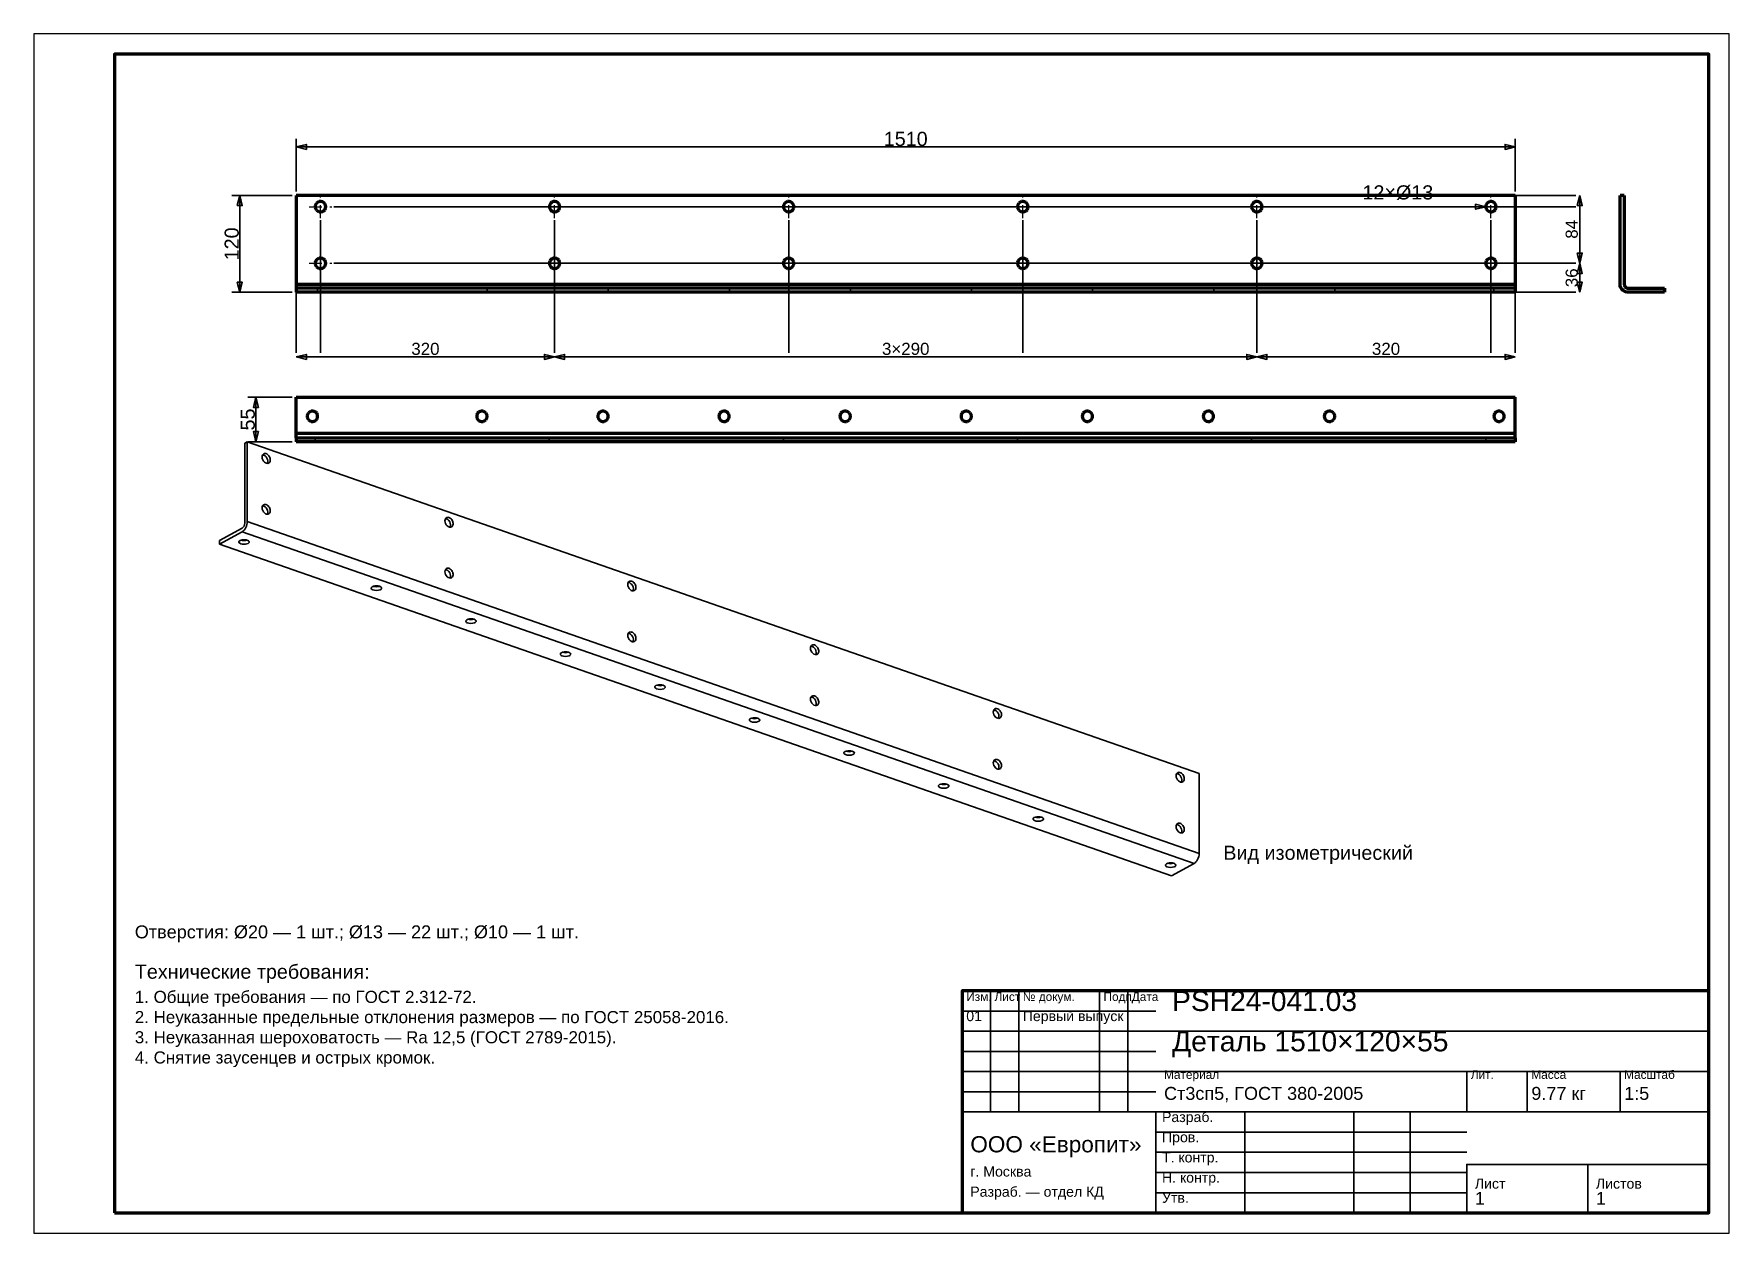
# Model space of a CAD drawing. Header units: millimetres. Extents: x 0 to 420, y 0 to 297.
import ezdxf
from ezdxf.enums import TextEntityAlignment as Align

# ---------------------------------------------------------------- set-up
doc = ezdxf.new("R2010")
doc.units = ezdxf.units.MM
doc.linetypes.add('CENTER', pattern=[5.08, 3.175, -0.635, 0.635, -0.635])
doc.linetypes.add('DASHED', pattern=[1.524, 1.27, -0.254])
doc.styles.add('GOST', font='Arial')

msp = doc.modelspace()

# ---------------------------------------------------------------- texts
at = {"color": 7, "style": 'GOST'}
for s, height, p in [('1510', 3.5, (216, 271)), ('320', 3, (97, 219)), ('3×290', 3, (216, 219)), ('320', 3, (335, 219))]:
    msp.add_text(s, height=height, dxfattribs=at).set_placement(p, align=Align.MIDDLE)
msp.add_text('12×Ø13', height=3.5, dxfattribs=at).set_placement((346.7, 256), align=Align.RIGHT)
for s, height, p in [('120', 3.5, (49, 245)), ('84', 3, (381, 248.6)), ('36', 3, (381, 236.6)), ('55', 3.5, (53, 201.5))]:
    msp.add_text(s, height=height, rotation=90, dxfattribs=at).set_placement(p, align=Align.MIDDLE)
at = {"color": 3, "style": 'GOST'}
for s, height, p in [('Вид изометрический', 3.5, (294.69, 92.45)), ('Технические требования:', 3.5, (25, 63)), ('1. Общие требования — по ГОСТ 2.312-72.', 3, (25, 57)), ('Изм.', 2.1, (231, 57.5)), ('Лист', 2.1, (238, 57.5)), ('№ докум.', 2.1, (245, 57.5)), ('Подп.', 2.1, (265, 57.5)), ('Дата', 2.1, (272, 57.5)), ('PSH24-041.03', 5, (282, 55)), ('2. Неуказанные предельные отклонения размеров — по ГОСТ 25058-2016.', 3, (25, 52)), ('01', 2.5, (231, 52.5)), ('Первый выпуск', 2.5, (245, 52.5)), ('3. Неуказанная шероховатость — Ra 12,5 (ГОСТ 2789-2015).', 3, (25, 47)), ('Деталь 1510×120×55', 5, (282, 45)), ('4. Снятие заусенцев и острых кромок.', 3, (25, 42)), ('Материал', 2.1, (280, 38.2)), ('Лит.', 2.1, (356, 38.2)), ('Масса', 2.1, (371, 38.2)), ('Масштаб', 2.1, (394, 38.2)), ('Ст3сп5, ГОСТ 380-2005', 3.2, (280, 33)), ('9.77 кг', 3.2, (371, 33)), ('1:5', 3.2, (394, 33)), ('Разраб.', 2.5, (279.5, 27.5)), ('ООО «Европит»', 4, (232, 20)), ('Пров.', 2.5, (279.5, 22.5)), ('Т. контр.', 2.5, (279.5, 17.5)), ('г. Москва', 2.5, (232, 14)), ('Н. контр.', 2.5, (279.5, 12.5)), ('Лист', 2.5, (357, 11)), ('Листов', 2.5, (387, 11)), ('Разраб. — отдел КД', 2.5, (232, 9)), ('Утв.', 2.5, (279.5, 7.5)), ('1', 3.2, (357, 7)), ('1', 3.2, (387, 7))]:
    msp.add_text(s, height=height, dxfattribs=at).set_placement(p)
at = {"color": 6, "style": 'GOST'}
msp.add_text('Отверстия: Ø20 — 1 шт.; Ø13 — 22 шт.; Ø10 — 1 шт.', height=3.2, dxfattribs=at).set_placement((25, 73))

# ---------------------------------------------------------------- linework, layer by layer
at = {"color": 7, "lineweight": 35}
for p, q in [((65, 258), (65, 271)), ((65, 269), (367, 269)), ((367, 258), (367, 271)), ((64, 257), (49, 257)), ((51, 233), (51, 257)), ((367, 257), (382, 257)), ((382, 257), (381, 257)), ((383, 240.2), (383, 257)), ((74.3, 254.2), (382, 254.2)), ((132.3, 254.2), (382, 254.2)), ((190.3, 254.2), (382, 254.2)), ((248.3, 254.2), (382, 254.2)), ((306.3, 254.2), (382, 254.2)), ((347.7, 254.2), (342.7, 254.2)), ((359.7, 254.2), (347.7, 254.2)), ((364.3, 254.2), (382, 254.2)), ((71, 250.9), (71, 218)), ((129, 250.9), (129, 218)), ((187, 250.9), (187, 218)), ((245, 250.9), (245, 218)), ((303, 250.9), (303, 218)), ((361, 250.9), (361, 218)), ((74.3, 240.2), (382, 240.2)), ((132.3, 240.2), (382, 240.2)), ((190.3, 240.2), (382, 240.2)), ((248.3, 240.2), (382, 240.2)), ((306.3, 240.2), (382, 240.2)), ((364.3, 240.2), (382, 240.2)), ((382, 240.2), (381, 240.2)), ((382, 240.2), (381, 240.2)), ((383, 233), (383, 240.2)), ((71, 236.9), (71, 218)), ((129, 236.9), (129, 218)), ((187, 236.9), (187, 218)), ((245, 236.9), (245, 218)), ((303, 236.9), (303, 218)), ((361, 236.9), (361, 218)), ((64, 233), (49, 233)), ((65, 233), (65, 218)), ((367, 233), (367, 218)), ((367, 233), (382, 233)), ((382, 233), (381, 233)), ((65, 218), (65, 219)), ((129, 218), (129, 219)), ((129, 218), (129, 219)), ((303, 218), (303, 219)), ((303, 218), (303, 219)), ((367, 218), (367, 219)), ((65, 217), (129, 217)), ((129, 217), (303, 217)), ((303, 217), (367, 217)), ((64, 207), (53, 207)), ((55, 196), (55, 207)), ((64, 196), (53, 196)), ((237, 30), (237, 60)), ((244, 30), (244, 60)), ((264, 30), (264, 60)), ((271, 30), (271, 60)), ((230, 55), (278, 55)), ((230, 50), (278, 50)), ((278, 50), (415, 50)), ((230, 45), (278, 45)), ((230, 40), (278, 40)), ((278, 40), (415, 40)), ((355, 30), (355, 40)), ((370, 30), (370, 40)), ((393, 30), (393, 40)), ((230, 35), (278, 35)), ((230, 30), (278, 30)), ((278, 30), (415, 30)), ((300, 5), (300, 30)), ((327, 5), (327, 30)), ((341, 5), (341, 30)), ((278, 25), (355, 25)), ((278, 20), (355, 20)), ((355, 17), (415, 17)), ((278, 15), (355, 15)), ((278, 10), (355, 10))]:
    msp.add_line(p, q, dxfattribs=at)
at = {"color": 1, "lineweight": 70}
for p, q in [((65, 257), (65, 235)), ((367, 257), (65, 257)), ((367, 257), (367, 235)), ((393, 235), (393, 257)), ((394, 257), (393, 257)), ((394, 257), (394, 235)), ((69.83, 254.76), (69.71, 254.39)), ((69.71, 254.39), (69.71, 254.01)), ((69.71, 254.01), (69.83, 253.64)), ((70.05, 255.08), (69.83, 254.76)), ((69.83, 253.64), (70.05, 253.32)), ((70.35, 255.33), (70.05, 255.08)), ((70.05, 253.32), (70.35, 253.07)), ((70.71, 255.47), (70.35, 255.33)), ((70.35, 253.07), (70.71, 252.93)), ((71.1, 255.5), (70.71, 255.47)), ((70.71, 252.93), (71.1, 252.9)), ((71.47, 255.41), (71.1, 255.5)), ((71.1, 252.9), (71.47, 252.99)), ((71.81, 255.22), (71.47, 255.41)), ((71.47, 252.99), (71.81, 253.18)), ((72.07, 254.93), (71.81, 255.22)), ((71.81, 253.18), (72.07, 253.47)), ((72.24, 254.58), (72.07, 254.93)), ((72.07, 253.47), (72.24, 253.82)), ((72.3, 254.2), (72.24, 254.58)), ((72.24, 253.82), (72.3, 254.2)), ((127.83, 254.76), (127.71, 254.39)), ((127.71, 254.39), (127.71, 254.01)), ((127.71, 254.01), (127.83, 253.64)), ((128.05, 255.08), (127.83, 254.76)), ((127.83, 253.64), (128.05, 253.32)), ((128.35, 255.33), (128.05, 255.08)), ((128.05, 253.32), (128.35, 253.07)), ((128.71, 255.47), (128.35, 255.33)), ((128.35, 253.07), (128.71, 252.93)), ((129.1, 255.5), (128.71, 255.47)), ((128.71, 252.93), (129.1, 252.9)), ((129.47, 255.41), (129.1, 255.5)), ((129.1, 252.9), (129.47, 252.99)), ((129.81, 255.22), (129.47, 255.41)), ((129.47, 252.99), (129.81, 253.18)), ((130.07, 254.93), (129.81, 255.22)), ((129.81, 253.18), (130.07, 253.47)), ((130.24, 254.58), (130.07, 254.93)), ((130.07, 253.47), (130.24, 253.82)), ((130.3, 254.2), (130.24, 254.58)), ((130.24, 253.82), (130.3, 254.2)), ((185.83, 254.76), (185.71, 254.39)), ((185.71, 254.39), (185.71, 254.01)), ((185.71, 254.01), (185.83, 253.64)), ((186.05, 255.08), (185.83, 254.76)), ((185.83, 253.64), (186.05, 253.32)), ((186.35, 255.33), (186.05, 255.08)), ((186.05, 253.32), (186.35, 253.07)), ((186.71, 255.47), (186.35, 255.33)), ((186.35, 253.07), (186.71, 252.93)), ((187.1, 255.5), (186.71, 255.47)), ((186.71, 252.93), (187.1, 252.9)), ((187.47, 255.41), (187.1, 255.5)), ((187.1, 252.9), (187.47, 252.99)), ((187.81, 255.22), (187.47, 255.41)), ((187.47, 252.99), (187.81, 253.18)), ((188.07, 254.93), (187.81, 255.22)), ((187.81, 253.18), (188.07, 253.47)), ((188.24, 254.58), (188.07, 254.93)), ((188.07, 253.47), (188.24, 253.82)), ((188.3, 254.2), (188.24, 254.58)), ((188.24, 253.82), (188.3, 254.2)), ((243.83, 254.76), (243.71, 254.39)), ((243.71, 254.39), (243.71, 254.01)), ((243.71, 254.01), (243.83, 253.64)), ((244.05, 255.08), (243.83, 254.76)), ((243.83, 253.64), (244.05, 253.32)), ((244.35, 255.33), (244.05, 255.08)), ((244.05, 253.32), (244.35, 253.07)), ((244.71, 255.47), (244.35, 255.33)), ((244.35, 253.07), (244.71, 252.93)), ((245.1, 255.5), (244.71, 255.47)), ((244.71, 252.93), (245.1, 252.9)), ((245.47, 255.41), (245.1, 255.5)), ((245.1, 252.9), (245.47, 252.99)), ((245.81, 255.22), (245.47, 255.41)), ((245.47, 252.99), (245.81, 253.18)), ((246.07, 254.93), (245.81, 255.22)), ((245.81, 253.18), (246.07, 253.47)), ((246.24, 254.58), (246.07, 254.93)), ((246.07, 253.47), (246.24, 253.82)), ((246.3, 254.2), (246.24, 254.58)), ((246.24, 253.82), (246.3, 254.2)), ((301.83, 254.76), (301.71, 254.39)), ((301.71, 254.39), (301.71, 254.01)), ((301.71, 254.01), (301.83, 253.64)), ((302.05, 255.08), (301.83, 254.76)), ((301.83, 253.64), (302.05, 253.32)), ((302.35, 255.33), (302.05, 255.08)), ((302.05, 253.32), (302.35, 253.07)), ((302.71, 255.47), (302.35, 255.33)), ((302.35, 253.07), (302.71, 252.93)), ((303.1, 255.5), (302.71, 255.47)), ((302.71, 252.93), (303.1, 252.9)), ((303.47, 255.41), (303.1, 255.5)), ((303.1, 252.9), (303.47, 252.99)), ((303.81, 255.22), (303.47, 255.41)), ((303.47, 252.99), (303.81, 253.18)), ((304.07, 254.93), (303.81, 255.22)), ((303.81, 253.18), (304.07, 253.47)), ((304.24, 254.58), (304.07, 254.93)), ((304.07, 253.47), (304.24, 253.82)), ((304.3, 254.2), (304.24, 254.58)), ((304.24, 253.82), (304.3, 254.2)), ((359.83, 254.76), (359.71, 254.39)), ((359.71, 254.39), (359.71, 254.01)), ((359.71, 254.01), (359.83, 253.64)), ((360.05, 255.08), (359.83, 254.76)), ((359.83, 253.64), (360.05, 253.32)), ((360.35, 255.33), (360.05, 255.08)), ((360.05, 253.32), (360.35, 253.07)), ((360.71, 255.47), (360.35, 255.33)), ((360.35, 253.07), (360.71, 252.93)), ((361.1, 255.5), (360.71, 255.47)), ((360.71, 252.93), (361.1, 252.9)), ((361.47, 255.41), (361.1, 255.5)), ((361.1, 252.9), (361.47, 252.99)), ((361.81, 255.22), (361.47, 255.41)), ((361.47, 252.99), (361.81, 253.18)), ((362.07, 254.93), (361.81, 255.22)), ((361.81, 253.18), (362.07, 253.47)), ((362.24, 254.58), (362.07, 254.93)), ((362.07, 253.47), (362.24, 253.82)), ((362.3, 254.2), (362.24, 254.58)), ((362.24, 253.82), (362.3, 254.2)), ((69.83, 240.76), (69.71, 240.39)), ((69.71, 240.39), (69.71, 240.01)), ((69.71, 240.01), (69.83, 239.64)), ((70.05, 241.08), (69.83, 240.76)), ((69.83, 239.64), (70.05, 239.32)), ((70.35, 241.33), (70.05, 241.08)), ((70.71, 241.47), (70.35, 241.33)), ((71.1, 241.5), (70.71, 241.47)), ((71.47, 241.41), (71.1, 241.5)), ((71.81, 241.22), (71.47, 241.41)), ((72.07, 240.93), (71.81, 241.22)), ((71.81, 239.18), (72.07, 239.47)), ((72.24, 240.58), (72.07, 240.93)), ((72.07, 239.47), (72.24, 239.82)), ((72.3, 240.2), (72.24, 240.58)), ((72.24, 239.82), (72.3, 240.2)), ((127.83, 240.76), (127.71, 240.39)), ((127.71, 240.39), (127.71, 240.01)), ((127.71, 240.01), (127.83, 239.64)), ((128.05, 241.08), (127.83, 240.76)), ((127.83, 239.64), (128.05, 239.32)), ((128.35, 241.33), (128.05, 241.08)), ((128.71, 241.47), (128.35, 241.33)), ((129.1, 241.5), (128.71, 241.47)), ((129.47, 241.41), (129.1, 241.5)), ((129.81, 241.22), (129.47, 241.41)), ((130.07, 240.93), (129.81, 241.22)), ((129.81, 239.18), (130.07, 239.47)), ((130.24, 240.58), (130.07, 240.93)), ((130.07, 239.47), (130.24, 239.82)), ((130.3, 240.2), (130.24, 240.58)), ((130.24, 239.82), (130.3, 240.2)), ((185.83, 240.76), (185.71, 240.39)), ((185.71, 240.39), (185.71, 240.01)), ((185.71, 240.01), (185.83, 239.64)), ((186.05, 241.08), (185.83, 240.76)), ((185.83, 239.64), (186.05, 239.32)), ((186.35, 241.33), (186.05, 241.08)), ((186.71, 241.47), (186.35, 241.33)), ((187.1, 241.5), (186.71, 241.47)), ((187.47, 241.41), (187.1, 241.5)), ((187.81, 241.22), (187.47, 241.41)), ((188.07, 240.93), (187.81, 241.22)), ((187.81, 239.18), (188.07, 239.47)), ((188.24, 240.58), (188.07, 240.93)), ((188.07, 239.47), (188.24, 239.82)), ((188.3, 240.2), (188.24, 240.58)), ((188.24, 239.82), (188.3, 240.2)), ((243.83, 240.76), (243.71, 240.39)), ((243.71, 240.39), (243.71, 240.01)), ((243.71, 240.01), (243.83, 239.64)), ((244.05, 241.08), (243.83, 240.76)), ((243.83, 239.64), (244.05, 239.32)), ((244.35, 241.33), (244.05, 241.08)), ((244.71, 241.47), (244.35, 241.33)), ((245.1, 241.5), (244.71, 241.47)), ((245.47, 241.41), (245.1, 241.5)), ((245.81, 241.22), (245.47, 241.41)), ((246.07, 240.93), (245.81, 241.22)), ((245.81, 239.18), (246.07, 239.47)), ((246.24, 240.58), (246.07, 240.93)), ((246.07, 239.47), (246.24, 239.82)), ((246.3, 240.2), (246.24, 240.58)), ((246.24, 239.82), (246.3, 240.2)), ((301.83, 240.76), (301.71, 240.39)), ((301.71, 240.39), (301.71, 240.01)), ((301.71, 240.01), (301.83, 239.64)), ((302.05, 241.08), (301.83, 240.76)), ((301.83, 239.64), (302.05, 239.32)), ((302.35, 241.33), (302.05, 241.08)), ((302.71, 241.47), (302.35, 241.33)), ((303.1, 241.5), (302.71, 241.47)), ((303.47, 241.41), (303.1, 241.5)), ((303.81, 241.22), (303.47, 241.41)), ((304.07, 240.93), (303.81, 241.22)), ((303.81, 239.18), (304.07, 239.47)), ((304.24, 240.58), (304.07, 240.93)), ((304.07, 239.47), (304.24, 239.82)), ((304.3, 240.2), (304.24, 240.58)), ((304.24, 239.82), (304.3, 240.2)), ((359.83, 240.76), (359.71, 240.39)), ((359.71, 240.39), (359.71, 240.01)), ((359.71, 240.01), (359.83, 239.64)), ((360.05, 241.08), (359.83, 240.76)), ((359.83, 239.64), (360.05, 239.32)), ((360.35, 241.33), (360.05, 241.08)), ((360.71, 241.47), (360.35, 241.33)), ((361.1, 241.5), (360.71, 241.47)), ((361.47, 241.41), (361.1, 241.5)), ((361.81, 241.22), (361.47, 241.41)), ((362.07, 240.93), (361.81, 241.22)), ((361.81, 239.18), (362.07, 239.47)), ((362.24, 240.58), (362.07, 240.93)), ((362.07, 239.47), (362.24, 239.82)), ((362.3, 240.2), (362.24, 240.58)), ((362.24, 239.82), (362.3, 240.2)), ((70.05, 239.32), (70.35, 239.07)), ((70.35, 239.07), (70.71, 238.93)), ((70.71, 238.93), (71.1, 238.9)), ((71.1, 238.9), (71.47, 238.99)), ((71.47, 238.99), (71.81, 239.18)), ((128.05, 239.32), (128.35, 239.07)), ((128.35, 239.07), (128.71, 238.93)), ((128.71, 238.93), (129.1, 238.9)), ((129.1, 238.9), (129.47, 238.99)), ((129.47, 238.99), (129.81, 239.18)), ((186.05, 239.32), (186.35, 239.07)), ((186.35, 239.07), (186.71, 238.93)), ((186.71, 238.93), (187.1, 238.9)), ((187.1, 238.9), (187.47, 238.99)), ((187.47, 238.99), (187.81, 239.18)), ((244.05, 239.32), (244.35, 239.07)), ((244.35, 239.07), (244.71, 238.93)), ((244.71, 238.93), (245.1, 238.9)), ((245.1, 238.9), (245.47, 238.99)), ((245.47, 238.99), (245.81, 239.18)), ((302.05, 239.32), (302.35, 239.07)), ((302.35, 239.07), (302.71, 238.93)), ((302.71, 238.93), (303.1, 238.9)), ((303.1, 238.9), (303.47, 238.99)), ((303.47, 238.99), (303.81, 239.18)), ((360.05, 239.32), (360.35, 239.07)), ((360.35, 239.07), (360.71, 238.93)), ((360.71, 238.93), (361.1, 238.9)), ((361.1, 238.9), (361.47, 238.99)), ((361.47, 238.99), (361.81, 239.18)), ((65, 235), (65, 234.89)), ((65, 235), (367, 235)), ((65, 234.89), (65, 234.78)), ((65, 234.78), (65, 234.67)), ((65, 234.67), (65, 234.57)), ((65, 234.57), (65, 234.47)), ((65, 234.47), (65, 234.38)), ((65, 234.38), (65, 234.29)), ((65, 234.29), (65, 234.22)), ((65, 234.22), (65, 234.15)), ((65, 234.15), (65, 234.1)), ((65, 234.1), (65, 234.06)), ((65, 234.06), (65, 234.03)), ((65, 234.03), (65, 234.01)), ((65, 234.01), (65, 234)), ((65, 234), (65, 233)), ((367, 234), (65, 234)), ((367, 233), (65, 233)), ((367, 235), (367, 234.89)), ((367, 234.89), (367, 234.78)), ((367, 234.78), (367, 234.67)), ((367, 234.67), (367, 234.57)), ((367, 234.57), (367, 234.47)), ((367, 234.47), (367, 234.38)), ((367, 234.38), (367, 234.29)), ((367, 234.29), (367, 234.22)), ((367, 234.22), (367, 234.15)), ((367, 234.15), (367, 234.1)), ((367, 234.1), (367, 234.06)), ((367, 234.06), (367, 234.03)), ((367, 234.03), (367, 234.01)), ((367, 234.01), (367, 234)), ((367, 234), (367, 233)), ((393.05, 234.55), (393, 235)), ((393.2, 234.13), (393.05, 234.55)), ((393.44, 233.75), (393.2, 234.13)), ((393.75, 233.44), (393.44, 233.75)), ((394.13, 233.2), (393.75, 233.44)), ((394, 235), (394.05, 234.69)), ((394.05, 234.69), (394.19, 234.41)), ((394.55, 233.05), (394.13, 233.2)), ((394.19, 234.41), (394.41, 234.19)), ((394.41, 234.19), (394.69, 234.05)), ((395, 233), (394.55, 233.05)), ((394.69, 234.05), (395, 234)), ((395, 234), (404, 234)), ((404, 233), (395, 233)), ((404, 234), (404, 233)), ((65, 198), (65, 207)), ((65, 207), (367, 207)), ((367, 198), (367, 207)), ((67.83, 202.86), (67.71, 202.49)), ((67.71, 202.49), (67.71, 202.11)), ((67.71, 202.11), (67.83, 201.74)), ((68.05, 203.18), (67.83, 202.86)), ((67.83, 201.74), (68.05, 201.42)), ((68.35, 203.43), (68.05, 203.18)), ((68.71, 203.57), (68.35, 203.43)), ((69.1, 203.6), (68.71, 203.57)), ((69.47, 203.51), (69.1, 203.6)), ((69.81, 203.32), (69.47, 203.51)), ((70.07, 203.03), (69.81, 203.32)), ((70.24, 202.68), (70.07, 203.03)), ((70.07, 201.57), (70.24, 201.92)), ((70.3, 202.3), (70.24, 202.68)), ((70.24, 201.92), (70.3, 202.3)), ((109.76, 202.68), (109.7, 202.3)), ((109.7, 202.3), (109.76, 201.92)), ((109.93, 203.03), (109.76, 202.68)), ((109.76, 201.92), (109.93, 201.57)), ((110.19, 203.32), (109.93, 203.03)), ((110.53, 203.51), (110.19, 203.32)), ((110.9, 203.6), (110.53, 203.51)), ((111.29, 203.57), (110.9, 203.6)), ((111.65, 203.43), (111.29, 203.57)), ((111.95, 203.18), (111.65, 203.43)), ((112.17, 202.86), (111.95, 203.18)), ((111.95, 201.42), (112.17, 201.74)), ((112.29, 202.49), (112.17, 202.86)), ((112.17, 201.74), (112.29, 202.11)), ((112.29, 202.11), (112.29, 202.49)), ((139.76, 202.68), (139.7, 202.3)), ((139.7, 202.3), (139.76, 201.92)), ((139.93, 203.03), (139.76, 202.68)), ((139.76, 201.92), (139.93, 201.57)), ((140.19, 203.32), (139.93, 203.03)), ((140.53, 203.51), (140.19, 203.32)), ((140.9, 203.6), (140.53, 203.51)), ((141.29, 203.57), (140.9, 203.6)), ((141.65, 203.43), (141.29, 203.57)), ((141.95, 203.18), (141.65, 203.43)), ((142.17, 202.86), (141.95, 203.18)), ((141.95, 201.42), (142.17, 201.74)), ((142.29, 202.49), (142.17, 202.86)), ((142.17, 201.74), (142.29, 202.11)), ((142.29, 202.11), (142.29, 202.49)), ((169.76, 202.68), (169.7, 202.3)), ((169.7, 202.3), (169.76, 201.92)), ((169.93, 203.03), (169.76, 202.68)), ((169.76, 201.92), (169.93, 201.57)), ((170.19, 203.32), (169.93, 203.03)), ((170.53, 203.51), (170.19, 203.32)), ((170.9, 203.6), (170.53, 203.51)), ((171.29, 203.57), (170.9, 203.6)), ((171.65, 203.43), (171.29, 203.57)), ((171.95, 203.18), (171.65, 203.43)), ((172.17, 202.86), (171.95, 203.18)), ((171.95, 201.42), (172.17, 201.74)), ((172.29, 202.49), (172.17, 202.86)), ((172.17, 201.74), (172.29, 202.11)), ((172.29, 202.11), (172.29, 202.49)), ((199.76, 202.68), (199.7, 202.3)), ((199.7, 202.3), (199.76, 201.92)), ((199.93, 203.03), (199.76, 202.68)), ((199.76, 201.92), (199.93, 201.57)), ((200.19, 203.32), (199.93, 203.03)), ((200.53, 203.51), (200.19, 203.32)), ((200.9, 203.6), (200.53, 203.51)), ((201.29, 203.57), (200.9, 203.6)), ((201.65, 203.43), (201.29, 203.57)), ((201.95, 203.18), (201.65, 203.43)), ((202.17, 202.86), (201.95, 203.18)), ((201.95, 201.42), (202.17, 201.74)), ((202.29, 202.49), (202.17, 202.86)), ((202.17, 201.74), (202.29, 202.11)), ((202.29, 202.11), (202.29, 202.49)), ((229.76, 202.68), (229.7, 202.3)), ((229.7, 202.3), (229.76, 201.92)), ((229.93, 203.03), (229.76, 202.68)), ((229.76, 201.92), (229.93, 201.57)), ((230.19, 203.32), (229.93, 203.03)), ((230.53, 203.51), (230.19, 203.32)), ((230.9, 203.6), (230.53, 203.51)), ((231.29, 203.57), (230.9, 203.6)), ((231.65, 203.43), (231.29, 203.57)), ((231.95, 203.18), (231.65, 203.43)), ((232.17, 202.86), (231.95, 203.18)), ((231.95, 201.42), (232.17, 201.74)), ((232.29, 202.49), (232.17, 202.86)), ((232.17, 201.74), (232.29, 202.11)), ((232.29, 202.11), (232.29, 202.49)), ((259.76, 202.68), (259.7, 202.3)), ((259.7, 202.3), (259.76, 201.92)), ((259.93, 203.03), (259.76, 202.68)), ((259.76, 201.92), (259.93, 201.57)), ((260.19, 203.32), (259.93, 203.03)), ((260.53, 203.51), (260.19, 203.32)), ((260.9, 203.6), (260.53, 203.51)), ((261.29, 203.57), (260.9, 203.6)), ((261.65, 203.43), (261.29, 203.57)), ((261.95, 203.18), (261.65, 203.43)), ((262.17, 202.86), (261.95, 203.18)), ((261.95, 201.42), (262.17, 201.74)), ((262.29, 202.49), (262.17, 202.86)), ((262.17, 201.74), (262.29, 202.11)), ((262.29, 202.11), (262.29, 202.49)), ((289.76, 202.68), (289.7, 202.3)), ((289.7, 202.3), (289.76, 201.92)), ((289.93, 203.03), (289.76, 202.68)), ((289.76, 201.92), (289.93, 201.57)), ((290.19, 203.32), (289.93, 203.03)), ((290.53, 203.51), (290.19, 203.32)), ((290.9, 203.6), (290.53, 203.51)), ((291.29, 203.57), (290.9, 203.6)), ((291.65, 203.43), (291.29, 203.57)), ((291.95, 203.18), (291.65, 203.43)), ((292.17, 202.86), (291.95, 203.18)), ((291.95, 201.42), (292.17, 201.74)), ((292.29, 202.49), (292.17, 202.86)), ((292.17, 201.74), (292.29, 202.11)), ((292.29, 202.11), (292.29, 202.49)), ((319.76, 202.68), (319.7, 202.3)), ((319.7, 202.3), (319.76, 201.92)), ((319.93, 203.03), (319.76, 202.68)), ((319.76, 201.92), (319.93, 201.57)), ((320.19, 203.32), (319.93, 203.03)), ((320.53, 203.51), (320.19, 203.32)), ((320.9, 203.6), (320.53, 203.51)), ((321.29, 203.57), (320.9, 203.6)), ((321.65, 203.43), (321.29, 203.57)), ((321.95, 203.18), (321.65, 203.43)), ((322.17, 202.86), (321.95, 203.18)), ((321.95, 201.42), (322.17, 201.74)), ((322.29, 202.49), (322.17, 202.86)), ((322.17, 201.74), (322.29, 202.11)), ((322.29, 202.11), (322.29, 202.49)), ((361.76, 202.68), (361.7, 202.3)), ((361.7, 202.3), (361.76, 201.92)), ((361.93, 203.03), (361.76, 202.68)), ((361.76, 201.92), (361.93, 201.57)), ((362.19, 203.32), (361.93, 203.03)), ((362.53, 203.51), (362.19, 203.32)), ((362.9, 203.6), (362.53, 203.51)), ((363.29, 203.57), (362.9, 203.6)), ((363.65, 203.43), (363.29, 203.57)), ((363.95, 203.18), (363.65, 203.43)), ((364.17, 202.86), (363.95, 203.18)), ((363.95, 201.42), (364.17, 201.74)), ((364.29, 202.49), (364.17, 202.86)), ((364.17, 201.74), (364.29, 202.11)), ((364.29, 202.11), (364.29, 202.49)), ((65, 197.89), (65, 198)), ((367, 198), (65, 198)), ((65, 197.78), (65, 197.89)), ((65, 197.67), (65, 197.78)), ((65, 197.57), (65, 197.67)), ((65, 197.47), (65, 197.57)), ((65, 197.38), (65, 197.47)), ((68.05, 201.42), (68.35, 201.17)), ((68.35, 201.17), (68.71, 201.03)), ((68.71, 201.03), (69.1, 201)), ((69.1, 201), (69.47, 201.09)), ((69.47, 201.09), (69.81, 201.28)), ((69.81, 201.28), (70.07, 201.57)), ((109.93, 201.57), (110.19, 201.28)), ((110.19, 201.28), (110.53, 201.09)), ((110.53, 201.09), (110.9, 201)), ((110.9, 201), (111.29, 201.03)), ((111.29, 201.03), (111.65, 201.17)), ((111.65, 201.17), (111.95, 201.42)), ((139.93, 201.57), (140.19, 201.28)), ((140.19, 201.28), (140.53, 201.09)), ((140.53, 201.09), (140.9, 201)), ((140.9, 201), (141.29, 201.03)), ((141.29, 201.03), (141.65, 201.17)), ((141.65, 201.17), (141.95, 201.42)), ((169.93, 201.57), (170.19, 201.28)), ((170.19, 201.28), (170.53, 201.09)), ((170.53, 201.09), (170.9, 201)), ((170.9, 201), (171.29, 201.03)), ((171.29, 201.03), (171.65, 201.17)), ((171.65, 201.17), (171.95, 201.42)), ((199.93, 201.57), (200.19, 201.28)), ((200.19, 201.28), (200.53, 201.09)), ((200.53, 201.09), (200.9, 201)), ((200.9, 201), (201.29, 201.03)), ((201.29, 201.03), (201.65, 201.17)), ((201.65, 201.17), (201.95, 201.42)), ((229.93, 201.57), (230.19, 201.28)), ((230.19, 201.28), (230.53, 201.09)), ((230.53, 201.09), (230.9, 201)), ((230.9, 201), (231.29, 201.03)), ((231.29, 201.03), (231.65, 201.17)), ((231.65, 201.17), (231.95, 201.42)), ((259.93, 201.57), (260.19, 201.28)), ((260.19, 201.28), (260.53, 201.09)), ((260.53, 201.09), (260.9, 201)), ((260.9, 201), (261.29, 201.03)), ((261.29, 201.03), (261.65, 201.17)), ((261.65, 201.17), (261.95, 201.42)), ((289.93, 201.57), (290.19, 201.28)), ((290.19, 201.28), (290.53, 201.09)), ((290.53, 201.09), (290.9, 201)), ((290.9, 201), (291.29, 201.03)), ((291.29, 201.03), (291.65, 201.17)), ((291.65, 201.17), (291.95, 201.42)), ((319.93, 201.57), (320.19, 201.28)), ((320.19, 201.28), (320.53, 201.09)), ((320.53, 201.09), (320.9, 201)), ((320.9, 201), (321.29, 201.03)), ((321.29, 201.03), (321.65, 201.17)), ((321.65, 201.17), (321.95, 201.42)), ((361.93, 201.57), (362.19, 201.28)), ((362.19, 201.28), (362.53, 201.09)), ((362.53, 201.09), (362.9, 201)), ((362.9, 201), (363.29, 201.03)), ((363.29, 201.03), (363.65, 201.17)), ((363.65, 201.17), (363.95, 201.42)), ((367, 197.89), (367, 198)), ((367, 197.78), (367, 197.89)), ((367, 197.67), (367, 197.78)), ((367, 197.57), (367, 197.67)), ((367, 197.47), (367, 197.57)), ((367, 197.38), (367, 197.47)), ((65, 197.29), (65, 197.38)), ((65, 197.22), (65, 197.29)), ((65, 197.15), (65, 197.22)), ((65, 197.1), (65, 197.15)), ((65, 197.06), (65, 197.1)), ((65, 197.03), (65, 197.06)), ((65, 197.01), (65, 197.03)), ((65, 197), (65, 197.01)), ((65, 197), (65, 196)), ((65, 197), (367, 197)), ((367, 196), (65, 196)), ((367, 197.29), (367, 197.38)), ((367, 197.22), (367, 197.29)), ((367, 197.15), (367, 197.22)), ((367, 197.1), (367, 197.15)), ((367, 197.06), (367, 197.1)), ((367, 197.03), (367, 197.06)), ((367, 197.01), (367, 197.03)), ((367, 197), (367, 197.01)), ((367, 197), (367, 196))]:
    msp.add_line(p, q, dxfattribs=at)
at = {"color": 5, "linetype": 'DASHED', "lineweight": 35}
for p, q in [((65, 257), (367, 257)), ((65, 235), (65, 257)), ((367, 257), (367, 235)), ((393, 257), (393, 235)), ((394, 257), (393, 257)), ((394, 257), (394, 235)), ((69.71, 254.39), (69.83, 254.76)), ((69.71, 254.01), (69.71, 254.39)), ((69.83, 253.64), (69.71, 254.01)), ((69.83, 254.76), (70.05, 255.08)), ((70.05, 253.32), (69.83, 253.64)), ((70.05, 255.08), (70.35, 255.33)), ((70.35, 253.07), (70.05, 253.32)), ((70.35, 255.33), (70.71, 255.47)), ((70.71, 252.93), (70.35, 253.07)), ((70.71, 255.47), (71.1, 255.5)), ((71.1, 252.9), (70.71, 252.93)), ((71.1, 255.5), (71.47, 255.41)), ((71.47, 252.99), (71.1, 252.9)), ((71.47, 255.41), (71.81, 255.22)), ((71.81, 253.18), (71.47, 252.99)), ((71.81, 255.22), (72.07, 254.93)), ((72.07, 253.47), (71.81, 253.18)), ((72.07, 254.93), (72.24, 254.58)), ((72.24, 253.82), (72.07, 253.47)), ((72.24, 254.58), (72.3, 254.2)), ((72.3, 254.2), (72.24, 253.82)), ((127.71, 254.39), (127.83, 254.76)), ((127.71, 254.01), (127.71, 254.39)), ((127.83, 253.64), (127.71, 254.01)), ((127.83, 254.76), (128.05, 255.08)), ((128.05, 253.32), (127.83, 253.64)), ((128.05, 255.08), (128.35, 255.33)), ((128.35, 253.07), (128.05, 253.32)), ((128.35, 255.33), (128.71, 255.47)), ((128.71, 252.93), (128.35, 253.07)), ((128.71, 255.47), (129.1, 255.5)), ((129.1, 252.9), (128.71, 252.93)), ((129.1, 255.5), (129.47, 255.41)), ((129.47, 252.99), (129.1, 252.9)), ((129.47, 255.41), (129.81, 255.22)), ((129.81, 253.18), (129.47, 252.99)), ((129.81, 255.22), (130.07, 254.93)), ((130.07, 253.47), (129.81, 253.18)), ((130.07, 254.93), (130.24, 254.58)), ((130.24, 253.82), (130.07, 253.47)), ((130.24, 254.58), (130.3, 254.2)), ((130.3, 254.2), (130.24, 253.82)), ((185.71, 254.39), (185.83, 254.76)), ((185.71, 254.01), (185.71, 254.39)), ((185.83, 253.64), (185.71, 254.01)), ((185.83, 254.76), (186.05, 255.08)), ((186.05, 253.32), (185.83, 253.64)), ((186.05, 255.08), (186.35, 255.33)), ((186.35, 253.07), (186.05, 253.32)), ((186.35, 255.33), (186.71, 255.47)), ((186.71, 252.93), (186.35, 253.07)), ((186.71, 255.47), (187.1, 255.5)), ((187.1, 252.9), (186.71, 252.93)), ((187.1, 255.5), (187.47, 255.41)), ((187.47, 252.99), (187.1, 252.9)), ((187.47, 255.41), (187.81, 255.22)), ((187.81, 253.18), (187.47, 252.99)), ((187.81, 255.22), (188.07, 254.93)), ((188.07, 253.47), (187.81, 253.18)), ((188.07, 254.93), (188.24, 254.58)), ((188.24, 253.82), (188.07, 253.47)), ((188.24, 254.58), (188.3, 254.2)), ((188.3, 254.2), (188.24, 253.82)), ((243.71, 254.39), (243.83, 254.76)), ((243.71, 254.01), (243.71, 254.39)), ((243.83, 253.64), (243.71, 254.01)), ((243.83, 254.76), (244.05, 255.08)), ((244.05, 253.32), (243.83, 253.64)), ((244.05, 255.08), (244.35, 255.33)), ((244.35, 253.07), (244.05, 253.32)), ((244.35, 255.33), (244.71, 255.47)), ((244.71, 252.93), (244.35, 253.07)), ((244.71, 255.47), (245.1, 255.5)), ((245.1, 252.9), (244.71, 252.93)), ((245.1, 255.5), (245.47, 255.41)), ((245.47, 252.99), (245.1, 252.9)), ((245.47, 255.41), (245.81, 255.22)), ((245.81, 253.18), (245.47, 252.99)), ((245.81, 255.22), (246.07, 254.93)), ((246.07, 253.47), (245.81, 253.18)), ((246.07, 254.93), (246.24, 254.58)), ((246.24, 253.82), (246.07, 253.47)), ((246.24, 254.58), (246.3, 254.2)), ((246.3, 254.2), (246.24, 253.82)), ((301.71, 254.39), (301.83, 254.76)), ((301.71, 254.01), (301.71, 254.39)), ((301.83, 253.64), (301.71, 254.01)), ((301.83, 254.76), (302.05, 255.08)), ((302.05, 253.32), (301.83, 253.64)), ((302.05, 255.08), (302.35, 255.33)), ((302.35, 253.07), (302.05, 253.32)), ((302.35, 255.33), (302.71, 255.47)), ((302.71, 252.93), (302.35, 253.07)), ((302.71, 255.47), (303.1, 255.5)), ((303.1, 252.9), (302.71, 252.93)), ((303.1, 255.5), (303.47, 255.41)), ((303.47, 252.99), (303.1, 252.9)), ((303.47, 255.41), (303.81, 255.22)), ((303.81, 253.18), (303.47, 252.99)), ((303.81, 255.22), (304.07, 254.93)), ((304.07, 253.47), (303.81, 253.18)), ((304.07, 254.93), (304.24, 254.58)), ((304.24, 253.82), (304.07, 253.47)), ((304.24, 254.58), (304.3, 254.2)), ((304.3, 254.2), (304.24, 253.82)), ((359.71, 254.39), (359.83, 254.76)), ((359.71, 254.01), (359.71, 254.39)), ((359.83, 253.64), (359.71, 254.01)), ((359.83, 254.76), (360.05, 255.08)), ((360.05, 253.32), (359.83, 253.64)), ((360.05, 255.08), (360.35, 255.33)), ((360.35, 253.07), (360.05, 253.32)), ((360.35, 255.33), (360.71, 255.47)), ((360.71, 252.93), (360.35, 253.07)), ((360.71, 255.47), (361.1, 255.5)), ((361.1, 252.9), (360.71, 252.93)), ((361.1, 255.5), (361.47, 255.41)), ((361.47, 252.99), (361.1, 252.9)), ((361.47, 255.41), (361.81, 255.22)), ((361.81, 253.18), (361.47, 252.99)), ((361.81, 255.22), (362.07, 254.93)), ((362.07, 253.47), (361.81, 253.18)), ((362.07, 254.93), (362.24, 254.58)), ((362.24, 253.82), (362.07, 253.47)), ((362.24, 254.58), (362.3, 254.2)), ((362.3, 254.2), (362.24, 253.82)), ((393, 255.47), (393, 255.5)), ((393, 255.5), (393, 255.49)), ((393, 255.47), (393, 255.5)), ((393, 255.5), (393, 255.49)), ((393, 255.47), (393, 255.5)), ((393, 255.5), (393, 255.49)), ((393, 255.47), (393, 255.5)), ((393, 255.5), (393, 255.49)), ((393, 255.47), (393, 255.5)), ((393, 255.5), (393, 255.49)), ((393, 255.47), (393, 255.5)), ((393, 255.5), (393, 255.49)), ((393, 255.49), (393, 255.47)), ((393, 255.49), (393, 255.47)), ((393, 255.49), (393, 255.47)), ((393, 255.49), (393, 255.47)), ((393, 255.49), (393, 255.47)), ((393, 255.49), (393, 255.47)), ((393, 255.37), (393, 255.47)), ((393, 255.47), (393, 255.43)), ((393, 255.37), (393, 255.47)), ((393, 255.47), (393, 255.43)), ((393, 255.37), (393, 255.47)), ((393, 255.47), (393, 255.43)), ((393, 255.37), (393, 255.47)), ((393, 255.47), (393, 255.43)), ((393, 255.37), (393, 255.47)), ((393, 255.47), (393, 255.43)), ((393, 255.37), (393, 255.47)), ((393, 255.47), (393, 255.43)), ((393, 255.43), (393, 255.37)), ((393, 255.43), (393, 255.37)), ((393, 255.43), (393, 255.37)), ((393, 255.43), (393, 255.37)), ((393, 255.43), (393, 255.37)), ((393, 255.43), (393, 255.37)), ((393, 255.22), (393, 255.37)), ((393, 255.37), (393, 255.3)), ((393, 255.22), (393, 255.37)), ((393, 255.37), (393, 255.3)), ((393, 255.22), (393, 255.37)), ((393, 255.37), (393, 255.3)), ((393, 255.22), (393, 255.37)), ((393, 255.37), (393, 255.3)), ((393, 255.22), (393, 255.37)), ((393, 255.37), (393, 255.3)), ((393, 255.22), (393, 255.37)), ((393, 255.37), (393, 255.3)), ((393, 255.3), (393, 255.22)), ((393, 255.3), (393, 255.22)), ((393, 255.3), (393, 255.22)), ((393, 255.3), (393, 255.22)), ((393, 255.3), (393, 255.22)), ((393, 255.3), (393, 255.22)), ((393, 255.01), (393, 255.22)), ((393, 255.22), (393, 255.12)), ((393, 255.01), (393, 255.22)), ((393, 255.22), (393, 255.12)), ((393, 255.01), (393, 255.22)), ((393, 255.22), (393, 255.12)), ((393, 255.01), (393, 255.22)), ((393, 255.22), (393, 255.12)), ((393, 255.01), (393, 255.22)), ((393, 255.22), (393, 255.12)), ((393, 255.01), (393, 255.22)), ((393, 255.22), (393, 255.12)), ((393, 255.12), (393, 255.01)), ((393, 255.12), (393, 255.01)), ((393, 255.12), (393, 255.01)), ((393, 255.12), (393, 255.01)), ((393, 255.12), (393, 255.01)), ((393, 255.12), (393, 255.01)), ((393, 254.76), (393, 255.01)), ((393, 255.01), (393, 254.89)), ((393, 254.76), (393, 255.01)), ((393, 255.01), (393, 254.89)), ((393, 254.76), (393, 255.01)), ((393, 255.01), (393, 254.89)), ((393, 254.76), (393, 255.01)), ((393, 255.01), (393, 254.89)), ((393, 254.76), (393, 255.01)), ((393, 255.01), (393, 254.89)), ((393, 254.76), (393, 255.01)), ((393, 255.01), (393, 254.89)), ((393, 254.89), (393, 254.76)), ((393, 254.89), (393, 254.76)), ((393, 254.89), (393, 254.76)), ((393, 254.89), (393, 254.76)), ((393, 254.89), (393, 254.76)), ((393, 254.89), (393, 254.76)), ((393, 254.49), (393, 254.76)), ((393, 254.76), (393, 254.63)), ((393, 254.49), (393, 254.76)), ((393, 254.76), (393, 254.63)), ((393, 254.49), (393, 254.76)), ((393, 254.76), (393, 254.63)), ((393, 254.49), (393, 254.76)), ((393, 254.76), (393, 254.63)), ((393, 254.49), (393, 254.76)), ((393, 254.76), (393, 254.63)), ((393, 254.49), (393, 254.76)), ((393, 254.76), (393, 254.63)), ((393, 254.63), (393, 254.49)), ((393, 254.63), (393, 254.49)), ((393, 254.63), (393, 254.49)), ((393, 254.63), (393, 254.49)), ((393, 254.63), (393, 254.49)), ((393, 254.63), (393, 254.49)), ((393, 254.2), (393, 254.49)), ((393, 254.49), (393, 254.35)), ((393, 254.2), (393, 254.49)), ((393, 254.49), (393, 254.35)), ((393, 254.2), (393, 254.49)), ((393, 254.49), (393, 254.35)), ((393, 254.2), (393, 254.49)), ((393, 254.49), (393, 254.35)), ((393, 254.2), (393, 254.49)), ((393, 254.49), (393, 254.35)), ((393, 254.2), (393, 254.49)), ((393, 254.49), (393, 254.35)), ((393, 254.35), (393, 254.2)), ((393, 254.35), (393, 254.2)), ((393, 254.35), (393, 254.2)), ((393, 254.35), (393, 254.2)), ((393, 254.35), (393, 254.2)), ((393, 254.35), (393, 254.2)), ((393, 254.2), (393, 254.05)), ((393, 253.91), (393, 254.2)), ((393, 254.2), (393, 254.05)), ((393, 253.91), (393, 254.2)), ((393, 254.2), (393, 254.05)), ((393, 253.91), (393, 254.2)), ((393, 254.2), (393, 254.05)), ((393, 253.91), (393, 254.2)), ((393, 254.2), (393, 254.05)), ((393, 253.91), (393, 254.2)), ((393, 254.2), (393, 254.05)), ((393, 253.91), (393, 254.2)), ((393, 254.05), (393, 253.91)), ((393, 254.05), (393, 253.91)), ((393, 254.05), (393, 253.91)), ((393, 254.05), (393, 253.91)), ((393, 254.05), (393, 253.91)), ((393, 254.05), (393, 253.91)), ((393, 253.91), (393, 253.77)), ((393, 253.64), (393, 253.91)), ((393, 253.91), (393, 253.77)), ((393, 253.64), (393, 253.91)), ((393, 253.91), (393, 253.77)), ((393, 253.64), (393, 253.91)), ((393, 253.91), (393, 253.77)), ((393, 253.64), (393, 253.91)), ((393, 253.91), (393, 253.77)), ((393, 253.64), (393, 253.91)), ((393, 253.91), (393, 253.77)), ((393, 253.64), (393, 253.91)), ((393, 253.77), (393, 253.64)), ((393, 253.77), (393, 253.64)), ((393, 253.77), (393, 253.64)), ((393, 253.77), (393, 253.64)), ((393, 253.77), (393, 253.64)), ((393, 253.77), (393, 253.64)), ((393, 253.64), (393, 253.51)), ((393, 253.39), (393, 253.64)), ((393, 253.64), (393, 253.51)), ((393, 253.39), (393, 253.64)), ((393, 253.64), (393, 253.51)), ((393, 253.39), (393, 253.64)), ((393, 253.64), (393, 253.51)), ((393, 253.39), (393, 253.64)), ((393, 253.64), (393, 253.51)), ((393, 253.39), (393, 253.64)), ((393, 253.64), (393, 253.51)), ((393, 253.39), (393, 253.64)), ((393, 253.51), (393, 253.39)), ((393, 253.51), (393, 253.39)), ((393, 253.51), (393, 253.39)), ((393, 253.51), (393, 253.39)), ((393, 253.51), (393, 253.39)), ((393, 253.51), (393, 253.39)), ((393, 253.39), (393, 253.28)), ((393, 253.18), (393, 253.39)), ((393, 253.39), (393, 253.28)), ((393, 253.18), (393, 253.39)), ((393, 253.39), (393, 253.28)), ((393, 253.18), (393, 253.39)), ((393, 253.39), (393, 253.28)), ((393, 253.18), (393, 253.39)), ((393, 253.39), (393, 253.28)), ((393, 253.18), (393, 253.39)), ((393, 253.39), (393, 253.28)), ((393, 253.18), (393, 253.39)), ((393, 253.28), (393, 253.18)), ((393, 253.28), (393, 253.18)), ((393, 253.28), (393, 253.18)), ((393, 253.28), (393, 253.18)), ((393, 253.28), (393, 253.18)), ((393, 253.28), (393, 253.18)), ((393, 253.18), (393, 253.1)), ((393, 253.03), (393, 253.18)), ((393, 253.18), (393, 253.1)), ((393, 253.03), (393, 253.18)), ((393, 253.18), (393, 253.1)), ((393, 253.03), (393, 253.18)), ((393, 253.18), (393, 253.1)), ((393, 253.03), (393, 253.18)), ((393, 253.18), (393, 253.1)), ((393, 253.03), (393, 253.18)), ((393, 253.18), (393, 253.1)), ((393, 253.03), (393, 253.18)), ((393, 253.1), (393, 253.03)), ((393, 253.1), (393, 253.03)), ((393, 253.1), (393, 253.03)), ((393, 253.1), (393, 253.03)), ((393, 253.1), (393, 253.03)), ((393, 253.1), (393, 253.03)), ((393, 253.03), (393, 252.97)), ((393, 252.93), (393, 253.03)), ((393, 253.03), (393, 252.97)), ((393, 252.93), (393, 253.03)), ((393, 253.03), (393, 252.97)), ((393, 252.93), (393, 253.03)), ((393, 253.03), (393, 252.97)), ((393, 252.93), (393, 253.03)), ((393, 253.03), (393, 252.97)), ((393, 252.93), (393, 253.03)), ((393, 253.03), (393, 252.97)), ((393, 252.93), (393, 253.03)), ((393, 252.97), (393, 252.93)), ((393, 252.97), (393, 252.93)), ((393, 252.97), (393, 252.93)), ((393, 252.97), (393, 252.93)), ((393, 252.97), (393, 252.93)), ((393, 252.97), (393, 252.93)), ((393, 252.93), (393, 252.91)), ((393, 252.9), (393, 252.93)), ((393, 252.93), (393, 252.91)), ((393, 252.9), (393, 252.93)), ((393, 252.93), (393, 252.91)), ((393, 252.9), (393, 252.93)), ((393, 252.93), (393, 252.91)), ((393, 252.9), (393, 252.93)), ((393, 252.93), (393, 252.91)), ((393, 252.9), (393, 252.93)), ((393, 252.93), (393, 252.91)), ((393, 252.9), (393, 252.93)), ((393, 252.91), (393, 252.9)), ((393, 252.91), (393, 252.9)), ((393, 252.91), (393, 252.9)), ((393, 252.91), (393, 252.9)), ((393, 252.91), (393, 252.9)), ((393, 252.91), (393, 252.9)), ((394, 255.49), (394, 255.5)), ((394, 255.5), (394, 255.47)), ((394, 255.49), (394, 255.5)), ((394, 255.5), (394, 255.47)), ((394, 255.49), (394, 255.5)), ((394, 255.5), (394, 255.47)), ((394, 255.49), (394, 255.5)), ((394, 255.5), (394, 255.47)), ((394, 255.49), (394, 255.5)), ((394, 255.5), (394, 255.47)), ((394, 255.49), (394, 255.5)), ((394, 255.5), (394, 255.47)), ((394, 255.47), (394, 255.49)), ((394, 255.47), (394, 255.49)), ((394, 255.47), (394, 255.49)), ((394, 255.47), (394, 255.49)), ((394, 255.47), (394, 255.49)), ((394, 255.47), (394, 255.49)), ((394, 255.43), (394, 255.47)), ((394, 255.47), (394, 255.37)), ((394, 255.43), (394, 255.47)), ((394, 255.47), (394, 255.37)), ((394, 255.43), (394, 255.47)), ((394, 255.47), (394, 255.37)), ((394, 255.43), (394, 255.47)), ((394, 255.47), (394, 255.37)), ((394, 255.43), (394, 255.47)), ((394, 255.47), (394, 255.37)), ((394, 255.43), (394, 255.47)), ((394, 255.47), (394, 255.37)), ((394, 255.37), (394, 255.43)), ((394, 255.37), (394, 255.43)), ((394, 255.37), (394, 255.43)), ((394, 255.37), (394, 255.43)), ((394, 255.37), (394, 255.43)), ((394, 255.37), (394, 255.43)), ((394, 255.3), (394, 255.37)), ((394, 255.37), (394, 255.22)), ((394, 255.3), (394, 255.37)), ((394, 255.37), (394, 255.22)), ((394, 255.3), (394, 255.37)), ((394, 255.37), (394, 255.22)), ((394, 255.3), (394, 255.37)), ((394, 255.37), (394, 255.22)), ((394, 255.3), (394, 255.37)), ((394, 255.37), (394, 255.22)), ((394, 255.3), (394, 255.37)), ((394, 255.37), (394, 255.22)), ((394, 255.22), (394, 255.3)), ((394, 255.22), (394, 255.3)), ((394, 255.22), (394, 255.3)), ((394, 255.22), (394, 255.3)), ((394, 255.22), (394, 255.3)), ((394, 255.22), (394, 255.3)), ((394, 255.12), (394, 255.22)), ((394, 255.22), (394, 255.01)), ((394, 255.12), (394, 255.22)), ((394, 255.22), (394, 255.01)), ((394, 255.12), (394, 255.22)), ((394, 255.22), (394, 255.01)), ((394, 255.12), (394, 255.22)), ((394, 255.22), (394, 255.01)), ((394, 255.12), (394, 255.22)), ((394, 255.22), (394, 255.01)), ((394, 255.12), (394, 255.22)), ((394, 255.22), (394, 255.01)), ((394, 255.01), (394, 255.12)), ((394, 255.01), (394, 255.12)), ((394, 255.01), (394, 255.12)), ((394, 255.01), (394, 255.12)), ((394, 255.01), (394, 255.12)), ((394, 255.01), (394, 255.12)), ((394, 254.89), (394, 255.01)), ((394, 255.01), (394, 254.76)), ((394, 254.89), (394, 255.01)), ((394, 255.01), (394, 254.76)), ((394, 254.89), (394, 255.01)), ((394, 255.01), (394, 254.76)), ((394, 254.89), (394, 255.01)), ((394, 255.01), (394, 254.76)), ((394, 254.89), (394, 255.01)), ((394, 255.01), (394, 254.76)), ((394, 254.89), (394, 255.01)), ((394, 255.01), (394, 254.76)), ((394, 254.76), (394, 254.89)), ((394, 254.76), (394, 254.89)), ((394, 254.76), (394, 254.89)), ((394, 254.76), (394, 254.89)), ((394, 254.76), (394, 254.89)), ((394, 254.76), (394, 254.89)), ((394, 254.63), (394, 254.76)), ((394, 254.76), (394, 254.49)), ((394, 254.63), (394, 254.76)), ((394, 254.76), (394, 254.49)), ((394, 254.63), (394, 254.76)), ((394, 254.76), (394, 254.49)), ((394, 254.63), (394, 254.76)), ((394, 254.76), (394, 254.49)), ((394, 254.63), (394, 254.76)), ((394, 254.76), (394, 254.49)), ((394, 254.63), (394, 254.76)), ((394, 254.76), (394, 254.49)), ((394, 254.49), (394, 254.63)), ((394, 254.49), (394, 254.63)), ((394, 254.49), (394, 254.63)), ((394, 254.49), (394, 254.63)), ((394, 254.49), (394, 254.63)), ((394, 254.49), (394, 254.63)), ((394, 254.35), (394, 254.49)), ((394, 254.49), (394, 254.2)), ((394, 254.35), (394, 254.49)), ((394, 254.49), (394, 254.2)), ((394, 254.35), (394, 254.49)), ((394, 254.49), (394, 254.2)), ((394, 254.35), (394, 254.49)), ((394, 254.49), (394, 254.2)), ((394, 254.35), (394, 254.49)), ((394, 254.49), (394, 254.2)), ((394, 254.35), (394, 254.49)), ((394, 254.49), (394, 254.2)), ((394, 254.2), (394, 254.35)), ((394, 254.2), (394, 254.35)), ((394, 254.2), (394, 254.35)), ((394, 254.2), (394, 254.35)), ((394, 254.2), (394, 254.35)), ((394, 254.2), (394, 254.35)), ((394, 254.2), (394, 253.91)), ((394, 254.05), (394, 254.2)), ((394, 254.2), (394, 253.91)), ((394, 254.05), (394, 254.2)), ((394, 254.2), (394, 253.91)), ((394, 254.05), (394, 254.2)), ((394, 254.2), (394, 253.91)), ((394, 254.05), (394, 254.2)), ((394, 254.2), (394, 253.91)), ((394, 254.05), (394, 254.2)), ((394, 254.2), (394, 253.91)), ((394, 254.05), (394, 254.2)), ((394, 253.91), (394, 254.05)), ((394, 253.91), (394, 254.05)), ((394, 253.91), (394, 254.05)), ((394, 253.91), (394, 254.05)), ((394, 253.91), (394, 254.05)), ((394, 253.91), (394, 254.05)), ((394, 253.91), (394, 253.64)), ((394, 253.77), (394, 253.91)), ((394, 253.91), (394, 253.64)), ((394, 253.77), (394, 253.91)), ((394, 253.91), (394, 253.64)), ((394, 253.77), (394, 253.91)), ((394, 253.91), (394, 253.64)), ((394, 253.77), (394, 253.91)), ((394, 253.91), (394, 253.64)), ((394, 253.77), (394, 253.91)), ((394, 253.91), (394, 253.64)), ((394, 253.77), (394, 253.91)), ((394, 253.64), (394, 253.77)), ((394, 253.64), (394, 253.77)), ((394, 253.64), (394, 253.77)), ((394, 253.64), (394, 253.77)), ((394, 253.64), (394, 253.77)), ((394, 253.64), (394, 253.77)), ((394, 253.64), (394, 253.39)), ((394, 253.51), (394, 253.64)), ((394, 253.64), (394, 253.39)), ((394, 253.51), (394, 253.64)), ((394, 253.64), (394, 253.39)), ((394, 253.51), (394, 253.64)), ((394, 253.64), (394, 253.39)), ((394, 253.51), (394, 253.64)), ((394, 253.64), (394, 253.39)), ((394, 253.51), (394, 253.64)), ((394, 253.64), (394, 253.39)), ((394, 253.51), (394, 253.64)), ((394, 253.39), (394, 253.51)), ((394, 253.39), (394, 253.51)), ((394, 253.39), (394, 253.51)), ((394, 253.39), (394, 253.51)), ((394, 253.39), (394, 253.51)), ((394, 253.39), (394, 253.51)), ((394, 253.39), (394, 253.18)), ((394, 253.28), (394, 253.39)), ((394, 253.39), (394, 253.18)), ((394, 253.28), (394, 253.39)), ((394, 253.39), (394, 253.18)), ((394, 253.28), (394, 253.39)), ((394, 253.39), (394, 253.18)), ((394, 253.28), (394, 253.39)), ((394, 253.39), (394, 253.18)), ((394, 253.28), (394, 253.39)), ((394, 253.39), (394, 253.18)), ((394, 253.28), (394, 253.39)), ((394, 253.18), (394, 253.28)), ((394, 253.18), (394, 253.28)), ((394, 253.18), (394, 253.28)), ((394, 253.18), (394, 253.28)), ((394, 253.18), (394, 253.28)), ((394, 253.18), (394, 253.28)), ((394, 253.18), (394, 253.03)), ((394, 253.1), (394, 253.18)), ((394, 253.18), (394, 253.03)), ((394, 253.1), (394, 253.18)), ((394, 253.18), (394, 253.03)), ((394, 253.1), (394, 253.18)), ((394, 253.18), (394, 253.03)), ((394, 253.1), (394, 253.18)), ((394, 253.18), (394, 253.03)), ((394, 253.1), (394, 253.18)), ((394, 253.18), (394, 253.03)), ((394, 253.1), (394, 253.18)), ((394, 253.03), (394, 253.1)), ((394, 253.03), (394, 253.1)), ((394, 253.03), (394, 253.1)), ((394, 253.03), (394, 253.1)), ((394, 253.03), (394, 253.1)), ((394, 253.03), (394, 253.1)), ((394, 253.03), (394, 252.93)), ((394, 252.97), (394, 253.03)), ((394, 253.03), (394, 252.93)), ((394, 252.97), (394, 253.03)), ((394, 253.03), (394, 252.93)), ((394, 252.97), (394, 253.03)), ((394, 253.03), (394, 252.93)), ((394, 252.97), (394, 253.03)), ((394, 253.03), (394, 252.93)), ((394, 252.97), (394, 253.03)), ((394, 253.03), (394, 252.93)), ((394, 252.97), (394, 253.03)), ((394, 252.93), (394, 252.97)), ((394, 252.93), (394, 252.97)), ((394, 252.93), (394, 252.97)), ((394, 252.93), (394, 252.97)), ((394, 252.93), (394, 252.97)), ((394, 252.93), (394, 252.97)), ((394, 252.93), (394, 252.9)), ((394, 252.91), (394, 252.93)), ((394, 252.93), (394, 252.9)), ((394, 252.91), (394, 252.93)), ((394, 252.93), (394, 252.9)), ((394, 252.91), (394, 252.93)), ((394, 252.93), (394, 252.9)), ((394, 252.91), (394, 252.93)), ((394, 252.93), (394, 252.9)), ((394, 252.91), (394, 252.93)), ((394, 252.93), (394, 252.9)), ((394, 252.91), (394, 252.93)), ((394, 252.9), (394, 252.91)), ((394, 252.9), (394, 252.91)), ((394, 252.9), (394, 252.91)), ((394, 252.9), (394, 252.91)), ((394, 252.9), (394, 252.91)), ((394, 252.9), (394, 252.91)), ((69.71, 240.39), (69.83, 240.76)), ((69.71, 240.01), (69.71, 240.39)), ((69.83, 239.64), (69.71, 240.01)), ((69.83, 240.76), (70.05, 241.08)), ((70.05, 239.32), (69.83, 239.64)), ((70.05, 241.08), (70.35, 241.33)), ((70.35, 241.33), (70.71, 241.47)), ((70.71, 241.47), (71.1, 241.5)), ((71.1, 241.5), (71.47, 241.41)), ((71.47, 241.41), (71.81, 241.22)), ((71.81, 241.22), (72.07, 240.93)), ((72.07, 239.47), (71.81, 239.18)), ((72.07, 240.93), (72.24, 240.58)), ((72.24, 239.82), (72.07, 239.47)), ((72.24, 240.58), (72.3, 240.2)), ((72.3, 240.2), (72.24, 239.82)), ((127.71, 240.39), (127.83, 240.76)), ((127.71, 240.01), (127.71, 240.39)), ((127.83, 239.64), (127.71, 240.01)), ((127.83, 240.76), (128.05, 241.08)), ((128.05, 239.32), (127.83, 239.64)), ((128.05, 241.08), (128.35, 241.33)), ((128.35, 241.33), (128.71, 241.47)), ((128.71, 241.47), (129.1, 241.5)), ((129.1, 241.5), (129.47, 241.41)), ((129.47, 241.41), (129.81, 241.22)), ((129.81, 241.22), (130.07, 240.93)), ((130.07, 239.47), (129.81, 239.18)), ((130.07, 240.93), (130.24, 240.58)), ((130.24, 239.82), (130.07, 239.47)), ((130.24, 240.58), (130.3, 240.2)), ((130.3, 240.2), (130.24, 239.82)), ((185.71, 240.39), (185.83, 240.76)), ((185.71, 240.01), (185.71, 240.39)), ((185.83, 239.64), (185.71, 240.01)), ((185.83, 240.76), (186.05, 241.08)), ((186.05, 239.32), (185.83, 239.64)), ((186.05, 241.08), (186.35, 241.33)), ((186.35, 241.33), (186.71, 241.47)), ((186.71, 241.47), (187.1, 241.5)), ((187.1, 241.5), (187.47, 241.41)), ((187.47, 241.41), (187.81, 241.22)), ((187.81, 241.22), (188.07, 240.93)), ((188.07, 239.47), (187.81, 239.18)), ((188.07, 240.93), (188.24, 240.58)), ((188.24, 239.82), (188.07, 239.47)), ((188.24, 240.58), (188.3, 240.2)), ((188.3, 240.2), (188.24, 239.82)), ((243.71, 240.39), (243.83, 240.76)), ((243.71, 240.01), (243.71, 240.39)), ((243.83, 239.64), (243.71, 240.01)), ((243.83, 240.76), (244.05, 241.08)), ((244.05, 239.32), (243.83, 239.64)), ((244.05, 241.08), (244.35, 241.33)), ((244.35, 241.33), (244.71, 241.47)), ((244.71, 241.47), (245.1, 241.5)), ((245.1, 241.5), (245.47, 241.41)), ((245.47, 241.41), (245.81, 241.22)), ((245.81, 241.22), (246.07, 240.93)), ((246.07, 239.47), (245.81, 239.18)), ((246.07, 240.93), (246.24, 240.58)), ((246.24, 239.82), (246.07, 239.47)), ((246.24, 240.58), (246.3, 240.2)), ((246.3, 240.2), (246.24, 239.82)), ((301.71, 240.39), (301.83, 240.76)), ((301.71, 240.01), (301.71, 240.39)), ((301.83, 239.64), (301.71, 240.01)), ((301.83, 240.76), (302.05, 241.08)), ((302.05, 239.32), (301.83, 239.64)), ((302.05, 241.08), (302.35, 241.33)), ((302.35, 241.33), (302.71, 241.47)), ((302.71, 241.47), (303.1, 241.5)), ((303.1, 241.5), (303.47, 241.41)), ((303.47, 241.41), (303.81, 241.22)), ((303.81, 241.22), (304.07, 240.93)), ((304.07, 239.47), (303.81, 239.18)), ((304.07, 240.93), (304.24, 240.58)), ((304.24, 239.82), (304.07, 239.47)), ((304.24, 240.58), (304.3, 240.2)), ((304.3, 240.2), (304.24, 239.82)), ((359.71, 240.39), (359.83, 240.76)), ((359.71, 240.01), (359.71, 240.39)), ((359.83, 239.64), (359.71, 240.01)), ((359.83, 240.76), (360.05, 241.08)), ((360.05, 239.32), (359.83, 239.64)), ((360.05, 241.08), (360.35, 241.33)), ((360.35, 241.33), (360.71, 241.47)), ((360.71, 241.47), (361.1, 241.5)), ((361.1, 241.5), (361.47, 241.41)), ((361.47, 241.41), (361.81, 241.22)), ((361.81, 241.22), (362.07, 240.93)), ((362.07, 239.47), (361.81, 239.18)), ((362.07, 240.93), (362.24, 240.58)), ((362.24, 239.82), (362.07, 239.47)), ((362.24, 240.58), (362.3, 240.2)), ((362.3, 240.2), (362.24, 239.82)), ((393, 241.47), (393, 241.5)), ((393, 241.5), (393, 241.49)), ((393, 241.47), (393, 241.5)), ((393, 241.5), (393, 241.49)), ((393, 241.47), (393, 241.5)), ((393, 241.5), (393, 241.49)), ((393, 241.47), (393, 241.5)), ((393, 241.5), (393, 241.49)), ((393, 241.47), (393, 241.5)), ((393, 241.5), (393, 241.49)), ((393, 241.47), (393, 241.5)), ((393, 241.5), (393, 241.49)), ((393, 241.49), (393, 241.47)), ((393, 241.49), (393, 241.47)), ((393, 241.49), (393, 241.47)), ((393, 241.49), (393, 241.47)), ((393, 241.49), (393, 241.47)), ((393, 241.49), (393, 241.47)), ((393, 241.37), (393, 241.47)), ((393, 241.47), (393, 241.43)), ((393, 241.37), (393, 241.47)), ((393, 241.47), (393, 241.43)), ((393, 241.37), (393, 241.47)), ((393, 241.47), (393, 241.43)), ((393, 241.37), (393, 241.47)), ((393, 241.47), (393, 241.43)), ((393, 241.37), (393, 241.47)), ((393, 241.47), (393, 241.43)), ((393, 241.37), (393, 241.47)), ((393, 241.47), (393, 241.43)), ((393, 241.43), (393, 241.37)), ((393, 241.43), (393, 241.37)), ((393, 241.43), (393, 241.37)), ((393, 241.43), (393, 241.37)), ((393, 241.43), (393, 241.37)), ((393, 241.43), (393, 241.37)), ((393, 241.22), (393, 241.37)), ((393, 241.37), (393, 241.3)), ((393, 241.22), (393, 241.37)), ((393, 241.37), (393, 241.3)), ((393, 241.22), (393, 241.37)), ((393, 241.37), (393, 241.3)), ((393, 241.22), (393, 241.37)), ((393, 241.37), (393, 241.3)), ((393, 241.22), (393, 241.37)), ((393, 241.37), (393, 241.3)), ((393, 241.22), (393, 241.37)), ((393, 241.37), (393, 241.3)), ((393, 241.3), (393, 241.22)), ((393, 241.3), (393, 241.22)), ((393, 241.3), (393, 241.22)), ((393, 241.3), (393, 241.22)), ((393, 241.3), (393, 241.22)), ((393, 241.3), (393, 241.22)), ((393, 241.01), (393, 241.22)), ((393, 241.22), (393, 241.12)), ((393, 241.01), (393, 241.22)), ((393, 241.22), (393, 241.12)), ((393, 241.01), (393, 241.22)), ((393, 241.22), (393, 241.12)), ((393, 241.01), (393, 241.22)), ((393, 241.22), (393, 241.12)), ((393, 241.01), (393, 241.22)), ((393, 241.22), (393, 241.12)), ((393, 241.01), (393, 241.22)), ((393, 241.22), (393, 241.12)), ((393, 241.12), (393, 241.01)), ((393, 241.12), (393, 241.01)), ((393, 241.12), (393, 241.01)), ((393, 241.12), (393, 241.01)), ((393, 241.12), (393, 241.01)), ((393, 241.12), (393, 241.01)), ((393, 240.76), (393, 241.01)), ((393, 241.01), (393, 240.89)), ((393, 240.76), (393, 241.01)), ((393, 241.01), (393, 240.89)), ((393, 240.76), (393, 241.01)), ((393, 241.01), (393, 240.89)), ((393, 240.76), (393, 241.01)), ((393, 241.01), (393, 240.89)), ((393, 240.76), (393, 241.01)), ((393, 241.01), (393, 240.89)), ((393, 240.76), (393, 241.01)), ((393, 241.01), (393, 240.89)), ((393, 240.89), (393, 240.76)), ((393, 240.89), (393, 240.76)), ((393, 240.89), (393, 240.76)), ((393, 240.89), (393, 240.76)), ((393, 240.89), (393, 240.76)), ((393, 240.89), (393, 240.76)), ((393, 240.49), (393, 240.76)), ((393, 240.76), (393, 240.63)), ((393, 240.49), (393, 240.76)), ((393, 240.76), (393, 240.63)), ((393, 240.49), (393, 240.76)), ((393, 240.76), (393, 240.63)), ((393, 240.49), (393, 240.76)), ((393, 240.76), (393, 240.63)), ((393, 240.49), (393, 240.76)), ((393, 240.76), (393, 240.63)), ((393, 240.49), (393, 240.76)), ((393, 240.76), (393, 240.63)), ((393, 240.63), (393, 240.49)), ((393, 240.63), (393, 240.49)), ((393, 240.63), (393, 240.49)), ((393, 240.63), (393, 240.49)), ((393, 240.63), (393, 240.49)), ((393, 240.63), (393, 240.49)), ((393, 240.2), (393, 240.49)), ((393, 240.49), (393, 240.35)), ((393, 240.2), (393, 240.49)), ((393, 240.49), (393, 240.35)), ((393, 240.2), (393, 240.49)), ((393, 240.49), (393, 240.35)), ((393, 240.2), (393, 240.49)), ((393, 240.49), (393, 240.35)), ((393, 240.2), (393, 240.49)), ((393, 240.49), (393, 240.35)), ((393, 240.2), (393, 240.49)), ((393, 240.49), (393, 240.35)), ((393, 240.35), (393, 240.2)), ((393, 240.35), (393, 240.2)), ((393, 240.35), (393, 240.2)), ((393, 240.35), (393, 240.2)), ((393, 240.35), (393, 240.2)), ((393, 240.35), (393, 240.2)), ((393, 240.2), (393, 240.05)), ((393, 239.91), (393, 240.2)), ((393, 240.2), (393, 240.05)), ((393, 239.91), (393, 240.2)), ((393, 240.2), (393, 240.05)), ((393, 239.91), (393, 240.2)), ((393, 240.2), (393, 240.05)), ((393, 239.91), (393, 240.2)), ((393, 240.2), (393, 240.05)), ((393, 239.91), (393, 240.2)), ((393, 240.2), (393, 240.05)), ((393, 239.91), (393, 240.2)), ((393, 240.05), (393, 239.91)), ((393, 240.05), (393, 239.91)), ((393, 240.05), (393, 239.91)), ((393, 240.05), (393, 239.91)), ((393, 240.05), (393, 239.91)), ((393, 240.05), (393, 239.91)), ((393, 239.91), (393, 239.77)), ((393, 239.64), (393, 239.91)), ((393, 239.91), (393, 239.77)), ((393, 239.64), (393, 239.91)), ((393, 239.91), (393, 239.77)), ((393, 239.64), (393, 239.91)), ((393, 239.91), (393, 239.77)), ((393, 239.64), (393, 239.91)), ((393, 239.91), (393, 239.77)), ((393, 239.64), (393, 239.91)), ((393, 239.91), (393, 239.77)), ((393, 239.64), (393, 239.91)), ((393, 239.77), (393, 239.64)), ((393, 239.77), (393, 239.64)), ((393, 239.77), (393, 239.64)), ((393, 239.77), (393, 239.64)), ((393, 239.77), (393, 239.64)), ((393, 239.77), (393, 239.64)), ((393, 239.64), (393, 239.51)), ((393, 239.39), (393, 239.64)), ((393, 239.64), (393, 239.51)), ((393, 239.39), (393, 239.64)), ((393, 239.64), (393, 239.51)), ((393, 239.39), (393, 239.64)), ((393, 239.64), (393, 239.51)), ((393, 239.39), (393, 239.64)), ((393, 239.64), (393, 239.51)), ((393, 239.39), (393, 239.64)), ((393, 239.64), (393, 239.51)), ((393, 239.39), (393, 239.64)), ((393, 239.51), (393, 239.39)), ((393, 239.51), (393, 239.39)), ((393, 239.51), (393, 239.39)), ((393, 239.51), (393, 239.39)), ((393, 239.51), (393, 239.39)), ((393, 239.51), (393, 239.39)), ((394, 241.49), (394, 241.5)), ((394, 241.5), (394, 241.47)), ((394, 241.49), (394, 241.5)), ((394, 241.5), (394, 241.47)), ((394, 241.49), (394, 241.5)), ((394, 241.5), (394, 241.47)), ((394, 241.49), (394, 241.5)), ((394, 241.5), (394, 241.47)), ((394, 241.49), (394, 241.5)), ((394, 241.5), (394, 241.47)), ((394, 241.49), (394, 241.5)), ((394, 241.5), (394, 241.47)), ((394, 241.47), (394, 241.49)), ((394, 241.47), (394, 241.49)), ((394, 241.47), (394, 241.49)), ((394, 241.47), (394, 241.49)), ((394, 241.47), (394, 241.49)), ((394, 241.47), (394, 241.49)), ((394, 241.43), (394, 241.47)), ((394, 241.47), (394, 241.37)), ((394, 241.43), (394, 241.47)), ((394, 241.47), (394, 241.37)), ((394, 241.43), (394, 241.47)), ((394, 241.47), (394, 241.37)), ((394, 241.43), (394, 241.47)), ((394, 241.47), (394, 241.37)), ((394, 241.43), (394, 241.47)), ((394, 241.47), (394, 241.37)), ((394, 241.43), (394, 241.47)), ((394, 241.47), (394, 241.37)), ((394, 241.37), (394, 241.43)), ((394, 241.37), (394, 241.43)), ((394, 241.37), (394, 241.43)), ((394, 241.37), (394, 241.43)), ((394, 241.37), (394, 241.43)), ((394, 241.37), (394, 241.43)), ((394, 241.3), (394, 241.37)), ((394, 241.37), (394, 241.22)), ((394, 241.3), (394, 241.37)), ((394, 241.37), (394, 241.22)), ((394, 241.3), (394, 241.37)), ((394, 241.37), (394, 241.22)), ((394, 241.3), (394, 241.37)), ((394, 241.37), (394, 241.22)), ((394, 241.3), (394, 241.37)), ((394, 241.37), (394, 241.22)), ((394, 241.3), (394, 241.37)), ((394, 241.37), (394, 241.22)), ((394, 241.22), (394, 241.3)), ((394, 241.22), (394, 241.3)), ((394, 241.22), (394, 241.3)), ((394, 241.22), (394, 241.3)), ((394, 241.22), (394, 241.3)), ((394, 241.22), (394, 241.3)), ((394, 241.12), (394, 241.22)), ((394, 241.22), (394, 241.01)), ((394, 241.12), (394, 241.22)), ((394, 241.22), (394, 241.01)), ((394, 241.12), (394, 241.22)), ((394, 241.22), (394, 241.01)), ((394, 241.12), (394, 241.22)), ((394, 241.22), (394, 241.01)), ((394, 241.12), (394, 241.22)), ((394, 241.22), (394, 241.01)), ((394, 241.12), (394, 241.22)), ((394, 241.22), (394, 241.01)), ((394, 241.01), (394, 241.12)), ((394, 241.01), (394, 241.12)), ((394, 241.01), (394, 241.12)), ((394, 241.01), (394, 241.12)), ((394, 241.01), (394, 241.12)), ((394, 241.01), (394, 241.12)), ((394, 240.89), (394, 241.01)), ((394, 241.01), (394, 240.76)), ((394, 240.89), (394, 241.01)), ((394, 241.01), (394, 240.76)), ((394, 240.89), (394, 241.01)), ((394, 241.01), (394, 240.76)), ((394, 240.89), (394, 241.01)), ((394, 241.01), (394, 240.76)), ((394, 240.89), (394, 241.01)), ((394, 241.01), (394, 240.76)), ((394, 240.89), (394, 241.01)), ((394, 241.01), (394, 240.76)), ((394, 240.76), (394, 240.89)), ((394, 240.76), (394, 240.89)), ((394, 240.76), (394, 240.89)), ((394, 240.76), (394, 240.89)), ((394, 240.76), (394, 240.89)), ((394, 240.76), (394, 240.89)), ((394, 240.63), (394, 240.76)), ((394, 240.76), (394, 240.49)), ((394, 240.63), (394, 240.76)), ((394, 240.76), (394, 240.49)), ((394, 240.63), (394, 240.76)), ((394, 240.76), (394, 240.49)), ((394, 240.63), (394, 240.76)), ((394, 240.76), (394, 240.49)), ((394, 240.63), (394, 240.76)), ((394, 240.76), (394, 240.49)), ((394, 240.63), (394, 240.76)), ((394, 240.76), (394, 240.49)), ((394, 240.49), (394, 240.63)), ((394, 240.49), (394, 240.63)), ((394, 240.49), (394, 240.63)), ((394, 240.49), (394, 240.63)), ((394, 240.49), (394, 240.63)), ((394, 240.49), (394, 240.63)), ((394, 240.35), (394, 240.49)), ((394, 240.49), (394, 240.2)), ((394, 240.35), (394, 240.49)), ((394, 240.49), (394, 240.2)), ((394, 240.35), (394, 240.49)), ((394, 240.49), (394, 240.2)), ((394, 240.35), (394, 240.49)), ((394, 240.49), (394, 240.2)), ((394, 240.35), (394, 240.49)), ((394, 240.49), (394, 240.2)), ((394, 240.35), (394, 240.49)), ((394, 240.49), (394, 240.2)), ((394, 240.2), (394, 240.35)), ((394, 240.2), (394, 240.35)), ((394, 240.2), (394, 240.35)), ((394, 240.2), (394, 240.35)), ((394, 240.2), (394, 240.35)), ((394, 240.2), (394, 240.35)), ((394, 240.2), (394, 239.91)), ((394, 240.05), (394, 240.2)), ((394, 240.2), (394, 239.91)), ((394, 240.05), (394, 240.2)), ((394, 240.2), (394, 239.91)), ((394, 240.05), (394, 240.2)), ((394, 240.2), (394, 239.91)), ((394, 240.05), (394, 240.2)), ((394, 240.2), (394, 239.91)), ((394, 240.05), (394, 240.2)), ((394, 240.2), (394, 239.91)), ((394, 240.05), (394, 240.2)), ((394, 239.91), (394, 240.05)), ((394, 239.91), (394, 240.05)), ((394, 239.91), (394, 240.05)), ((394, 239.91), (394, 240.05)), ((394, 239.91), (394, 240.05)), ((394, 239.91), (394, 240.05)), ((394, 239.91), (394, 239.64)), ((394, 239.77), (394, 239.91)), ((394, 239.91), (394, 239.64)), ((394, 239.77), (394, 239.91)), ((394, 239.91), (394, 239.64)), ((394, 239.77), (394, 239.91)), ((394, 239.91), (394, 239.64)), ((394, 239.77), (394, 239.91)), ((394, 239.91), (394, 239.64)), ((394, 239.77), (394, 239.91)), ((394, 239.91), (394, 239.64)), ((394, 239.77), (394, 239.91)), ((394, 239.64), (394, 239.77)), ((394, 239.64), (394, 239.77)), ((394, 239.64), (394, 239.77)), ((394, 239.64), (394, 239.77)), ((394, 239.64), (394, 239.77)), ((394, 239.64), (394, 239.77)), ((394, 239.64), (394, 239.39)), ((394, 239.51), (394, 239.64)), ((394, 239.64), (394, 239.39)), ((394, 239.51), (394, 239.64)), ((394, 239.64), (394, 239.39)), ((394, 239.51), (394, 239.64)), ((394, 239.64), (394, 239.39)), ((394, 239.51), (394, 239.64)), ((394, 239.64), (394, 239.39)), ((394, 239.51), (394, 239.64)), ((394, 239.64), (394, 239.39)), ((394, 239.51), (394, 239.64)), ((394, 239.39), (394, 239.51)), ((394, 239.39), (394, 239.51)), ((394, 239.39), (394, 239.51)), ((394, 239.39), (394, 239.51)), ((394, 239.39), (394, 239.51)), ((394, 239.39), (394, 239.51)), ((70.35, 239.07), (70.05, 239.32)), ((70.71, 238.93), (70.35, 239.07)), ((71.1, 238.9), (70.71, 238.93)), ((71.47, 238.99), (71.1, 238.9)), ((71.81, 239.18), (71.47, 238.99)), ((128.35, 239.07), (128.05, 239.32)), ((128.71, 238.93), (128.35, 239.07)), ((129.1, 238.9), (128.71, 238.93)), ((129.47, 238.99), (129.1, 238.9)), ((129.81, 239.18), (129.47, 238.99)), ((186.35, 239.07), (186.05, 239.32)), ((186.71, 238.93), (186.35, 239.07)), ((187.1, 238.9), (186.71, 238.93)), ((187.47, 238.99), (187.1, 238.9)), ((187.81, 239.18), (187.47, 238.99)), ((244.35, 239.07), (244.05, 239.32)), ((244.71, 238.93), (244.35, 239.07)), ((245.1, 238.9), (244.71, 238.93)), ((245.47, 238.99), (245.1, 238.9)), ((245.81, 239.18), (245.47, 238.99)), ((302.35, 239.07), (302.05, 239.32)), ((302.71, 238.93), (302.35, 239.07)), ((303.1, 238.9), (302.71, 238.93)), ((303.47, 238.99), (303.1, 238.9)), ((303.81, 239.18), (303.47, 238.99)), ((360.35, 239.07), (360.05, 239.32)), ((360.71, 238.93), (360.35, 239.07)), ((361.1, 238.9), (360.71, 238.93)), ((361.47, 238.99), (361.1, 238.9)), ((361.81, 239.18), (361.47, 238.99)), ((393, 239.39), (393, 239.28)), ((393, 239.18), (393, 239.39)), ((393, 239.39), (393, 239.28)), ((393, 239.18), (393, 239.39)), ((393, 239.39), (393, 239.28)), ((393, 239.18), (393, 239.39)), ((393, 239.39), (393, 239.28)), ((393, 239.18), (393, 239.39)), ((393, 239.39), (393, 239.28)), ((393, 239.18), (393, 239.39)), ((393, 239.39), (393, 239.28)), ((393, 239.18), (393, 239.39)), ((393, 239.28), (393, 239.18)), ((393, 239.28), (393, 239.18)), ((393, 239.28), (393, 239.18)), ((393, 239.28), (393, 239.18)), ((393, 239.28), (393, 239.18)), ((393, 239.28), (393, 239.18)), ((393, 239.18), (393, 239.1)), ((393, 239.03), (393, 239.18)), ((393, 239.18), (393, 239.1)), ((393, 239.03), (393, 239.18)), ((393, 239.18), (393, 239.1)), ((393, 239.03), (393, 239.18)), ((393, 239.18), (393, 239.1)), ((393, 239.03), (393, 239.18)), ((393, 239.18), (393, 239.1)), ((393, 239.03), (393, 239.18)), ((393, 239.18), (393, 239.1)), ((393, 239.03), (393, 239.18)), ((393, 239.1), (393, 239.03)), ((393, 239.1), (393, 239.03)), ((393, 239.1), (393, 239.03)), ((393, 239.1), (393, 239.03)), ((393, 239.1), (393, 239.03)), ((393, 239.1), (393, 239.03)), ((393, 239.03), (393, 238.97)), ((393, 238.93), (393, 239.03)), ((393, 239.03), (393, 238.97)), ((393, 238.93), (393, 239.03)), ((393, 239.03), (393, 238.97)), ((393, 238.93), (393, 239.03)), ((393, 239.03), (393, 238.97)), ((393, 238.93), (393, 239.03)), ((393, 239.03), (393, 238.97)), ((393, 238.93), (393, 239.03)), ((393, 239.03), (393, 238.97)), ((393, 238.93), (393, 239.03)), ((393, 238.97), (393, 238.93)), ((393, 238.97), (393, 238.93)), ((393, 238.97), (393, 238.93)), ((393, 238.97), (393, 238.93)), ((393, 238.97), (393, 238.93)), ((393, 238.97), (393, 238.93)), ((393, 238.93), (393, 238.91)), ((393, 238.9), (393, 238.93)), ((393, 238.93), (393, 238.91)), ((393, 238.9), (393, 238.93)), ((393, 238.93), (393, 238.91)), ((393, 238.9), (393, 238.93)), ((393, 238.93), (393, 238.91)), ((393, 238.9), (393, 238.93)), ((393, 238.93), (393, 238.91)), ((393, 238.9), (393, 238.93)), ((393, 238.93), (393, 238.91)), ((393, 238.9), (393, 238.93)), ((393, 238.91), (393, 238.9)), ((393, 238.91), (393, 238.9)), ((393, 238.91), (393, 238.9)), ((393, 238.91), (393, 238.9)), ((393, 238.91), (393, 238.9)), ((393, 238.91), (393, 238.9)), ((394, 239.39), (394, 239.18)), ((394, 239.28), (394, 239.39)), ((394, 239.39), (394, 239.18)), ((394, 239.28), (394, 239.39)), ((394, 239.39), (394, 239.18)), ((394, 239.28), (394, 239.39)), ((394, 239.39), (394, 239.18)), ((394, 239.28), (394, 239.39)), ((394, 239.39), (394, 239.18)), ((394, 239.28), (394, 239.39)), ((394, 239.39), (394, 239.18)), ((394, 239.28), (394, 239.39)), ((394, 239.18), (394, 239.28)), ((394, 239.18), (394, 239.28)), ((394, 239.18), (394, 239.28)), ((394, 239.18), (394, 239.28)), ((394, 239.18), (394, 239.28)), ((394, 239.18), (394, 239.28)), ((394, 239.18), (394, 239.03)), ((394, 239.1), (394, 239.18)), ((394, 239.18), (394, 239.03)), ((394, 239.1), (394, 239.18)), ((394, 239.18), (394, 239.03)), ((394, 239.1), (394, 239.18)), ((394, 239.18), (394, 239.03)), ((394, 239.1), (394, 239.18)), ((394, 239.18), (394, 239.03)), ((394, 239.1), (394, 239.18)), ((394, 239.18), (394, 239.03)), ((394, 239.1), (394, 239.18)), ((394, 239.03), (394, 239.1)), ((394, 239.03), (394, 239.1)), ((394, 239.03), (394, 239.1)), ((394, 239.03), (394, 239.1)), ((394, 239.03), (394, 239.1)), ((394, 239.03), (394, 239.1)), ((394, 239.03), (394, 238.93)), ((394, 238.97), (394, 239.03)), ((394, 239.03), (394, 238.93)), ((394, 238.97), (394, 239.03)), ((394, 239.03), (394, 238.93)), ((394, 238.97), (394, 239.03)), ((394, 239.03), (394, 238.93)), ((394, 238.97), (394, 239.03)), ((394, 239.03), (394, 238.93)), ((394, 238.97), (394, 239.03)), ((394, 239.03), (394, 238.93)), ((394, 238.97), (394, 239.03)), ((394, 238.93), (394, 238.97)), ((394, 238.93), (394, 238.97)), ((394, 238.93), (394, 238.97)), ((394, 238.93), (394, 238.97)), ((394, 238.93), (394, 238.97)), ((394, 238.93), (394, 238.97)), ((394, 238.93), (394, 238.9)), ((394, 238.91), (394, 238.93)), ((394, 238.93), (394, 238.9)), ((394, 238.91), (394, 238.93)), ((394, 238.93), (394, 238.9)), ((394, 238.91), (394, 238.93)), ((394, 238.93), (394, 238.9)), ((394, 238.91), (394, 238.93)), ((394, 238.93), (394, 238.9)), ((394, 238.91), (394, 238.93)), ((394, 238.93), (394, 238.9)), ((394, 238.91), (394, 238.93)), ((394, 238.9), (394, 238.91)), ((394, 238.9), (394, 238.91)), ((394, 238.9), (394, 238.91)), ((394, 238.9), (394, 238.91)), ((394, 238.9), (394, 238.91)), ((394, 238.9), (394, 238.91)), ((65, 234.78), (65, 235)), ((65, 234.55), (65, 234.78)), ((65, 234.34), (65, 234.55)), ((65, 234.13), (65, 234.34)), ((65, 233.94), (65, 234.13)), ((65, 234), (367, 234)), ((65, 233), (65, 234)), ((65, 233.75), (65, 233.94)), ((65, 233.59), (65, 233.75)), ((65, 233.44), (65, 233.59)), ((65, 233.31), (65, 233.44)), ((65, 233.2), (65, 233.31)), ((65, 233.11), (65, 233.2)), ((65, 233.05), (65, 233.11)), ((65, 233.01), (65, 233.05)), ((65, 233), (65, 233.01)), ((367, 233), (65, 233)), ((67.73, 234), (67.7, 234)), ((67.7, 234), (67.73, 234)), ((67.73, 233), (67.7, 233)), ((67.7, 233), (67.73, 233)), ((67.83, 234), (67.73, 234)), ((67.73, 234), (67.83, 234)), ((67.83, 233), (67.73, 233)), ((67.73, 233), (67.83, 233)), ((67.98, 234), (67.83, 234)), ((67.83, 234), (67.98, 234)), ((67.98, 233), (67.83, 233)), ((67.83, 233), (67.98, 233)), ((68.19, 234), (67.98, 234)), ((67.98, 234), (68.19, 234)), ((68.19, 233), (67.98, 233)), ((67.98, 233), (68.19, 233)), ((68.44, 234), (68.19, 234)), ((68.19, 234), (68.44, 234)), ((68.44, 233), (68.19, 233)), ((68.19, 233), (68.44, 233)), ((68.71, 234), (68.44, 234)), ((68.44, 234), (68.71, 234)), ((68.71, 233), (68.44, 233)), ((68.44, 233), (68.71, 233)), ((69, 234), (68.71, 234)), ((68.71, 234), (69, 234)), ((69, 233), (68.71, 233)), ((68.71, 233), (69, 233)), ((69.29, 234), (69, 234)), ((69, 234), (69.29, 234)), ((69.29, 233), (69, 233)), ((69, 233), (69.29, 233)), ((69.56, 234), (69.29, 234)), ((69.29, 234), (69.56, 234)), ((69.56, 233), (69.29, 233)), ((69.29, 233), (69.56, 233)), ((69.81, 234), (69.56, 234)), ((69.56, 234), (69.81, 234)), ((69.81, 233), (69.56, 233)), ((69.56, 233), (69.81, 233)), ((70.02, 234), (69.81, 234)), ((69.81, 234), (70.02, 234)), ((70.02, 233), (69.81, 233)), ((69.81, 233), (70.02, 233)), ((70.17, 234), (70.02, 234)), ((70.02, 234), (70.17, 234)), ((70.17, 233), (70.02, 233)), ((70.02, 233), (70.17, 233)), ((70.27, 234), (70.17, 234)), ((70.17, 234), (70.27, 234)), ((70.27, 233), (70.17, 233)), ((70.17, 233), (70.27, 233)), ((70.3, 234), (70.27, 234)), ((70.27, 234), (70.3, 234)), ((70.3, 233), (70.27, 233)), ((70.27, 233), (70.3, 233)), ((70.3, 234), (70.3, 233)), ((109.73, 234), (109.7, 234)), ((109.7, 234), (109.73, 234)), ((109.73, 233), (109.7, 233)), ((109.7, 233), (109.73, 233)), ((109.83, 234), (109.73, 234)), ((109.73, 234), (109.83, 234)), ((109.83, 233), (109.73, 233)), ((109.73, 233), (109.83, 233)), ((109.98, 234), (109.83, 234)), ((109.83, 234), (109.98, 234)), ((109.98, 233), (109.83, 233)), ((109.83, 233), (109.98, 233)), ((110.19, 234), (109.98, 234)), ((109.98, 234), (110.19, 234)), ((110.19, 233), (109.98, 233)), ((109.98, 233), (110.19, 233)), ((110.44, 234), (110.19, 234)), ((110.19, 234), (110.44, 234)), ((110.44, 233), (110.19, 233)), ((110.19, 233), (110.44, 233)), ((110.71, 234), (110.44, 234)), ((110.44, 234), (110.71, 234)), ((110.71, 233), (110.44, 233)), ((110.44, 233), (110.71, 233)), ((111, 234), (110.71, 234)), ((110.71, 234), (111, 234)), ((111, 233), (110.71, 233)), ((110.71, 233), (111, 233)), ((111.29, 234), (111, 234)), ((111, 234), (111.29, 234)), ((111.29, 233), (111, 233)), ((111, 233), (111.29, 233)), ((111.56, 234), (111.29, 234)), ((111.29, 234), (111.56, 234)), ((111.56, 233), (111.29, 233)), ((111.29, 233), (111.56, 233)), ((111.81, 234), (111.56, 234)), ((111.56, 234), (111.81, 234)), ((111.81, 233), (111.56, 233)), ((111.56, 233), (111.81, 233)), ((112.02, 234), (111.81, 234)), ((111.81, 234), (112.02, 234)), ((112.02, 233), (111.81, 233)), ((111.81, 233), (112.02, 233)), ((112.17, 234), (112.02, 234)), ((112.02, 234), (112.17, 234)), ((112.17, 233), (112.02, 233)), ((112.02, 233), (112.17, 233)), ((112.27, 234), (112.17, 234)), ((112.17, 234), (112.27, 234)), ((112.27, 233), (112.17, 233)), ((112.17, 233), (112.27, 233)), ((112.3, 234), (112.27, 234)), ((112.27, 234), (112.3, 234)), ((112.3, 233), (112.27, 233)), ((112.27, 233), (112.3, 233)), ((112.3, 234), (112.3, 233)), ((139.73, 234), (139.7, 234)), ((139.7, 234), (139.73, 234)), ((139.73, 233), (139.7, 233)), ((139.7, 233), (139.73, 233)), ((139.83, 234), (139.73, 234)), ((139.73, 234), (139.83, 234)), ((139.83, 233), (139.73, 233)), ((139.73, 233), (139.83, 233)), ((139.98, 234), (139.83, 234)), ((139.83, 234), (139.98, 234)), ((139.98, 233), (139.83, 233)), ((139.83, 233), (139.98, 233)), ((140.19, 234), (139.98, 234)), ((139.98, 234), (140.19, 234)), ((140.19, 233), (139.98, 233)), ((139.98, 233), (140.19, 233)), ((140.44, 234), (140.19, 234)), ((140.19, 234), (140.44, 234)), ((140.44, 233), (140.19, 233)), ((140.19, 233), (140.44, 233)), ((140.71, 234), (140.44, 234)), ((140.44, 234), (140.71, 234)), ((140.71, 233), (140.44, 233)), ((140.44, 233), (140.71, 233)), ((141, 234), (140.71, 234)), ((140.71, 234), (141, 234)), ((141, 233), (140.71, 233)), ((140.71, 233), (141, 233)), ((141.29, 234), (141, 234)), ((141, 234), (141.29, 234)), ((141.29, 233), (141, 233)), ((141, 233), (141.29, 233)), ((141.56, 234), (141.29, 234)), ((141.29, 234), (141.56, 234)), ((141.56, 233), (141.29, 233)), ((141.29, 233), (141.56, 233)), ((141.81, 234), (141.56, 234)), ((141.56, 234), (141.81, 234)), ((141.81, 233), (141.56, 233)), ((141.56, 233), (141.81, 233)), ((142.02, 234), (141.81, 234)), ((141.81, 234), (142.02, 234)), ((142.02, 233), (141.81, 233)), ((141.81, 233), (142.02, 233)), ((142.17, 234), (142.02, 234)), ((142.02, 234), (142.17, 234)), ((142.17, 233), (142.02, 233)), ((142.02, 233), (142.17, 233)), ((142.27, 234), (142.17, 234)), ((142.17, 234), (142.27, 234)), ((142.27, 233), (142.17, 233)), ((142.17, 233), (142.27, 233)), ((142.3, 234), (142.27, 234)), ((142.27, 234), (142.3, 234)), ((142.3, 233), (142.27, 233)), ((142.27, 233), (142.3, 233)), ((142.3, 234), (142.3, 233)), ((169.73, 234), (169.7, 234)), ((169.7, 234), (169.73, 234)), ((169.73, 233), (169.7, 233)), ((169.7, 233), (169.73, 233)), ((169.83, 234), (169.73, 234)), ((169.73, 234), (169.83, 234)), ((169.83, 233), (169.73, 233)), ((169.73, 233), (169.83, 233)), ((169.98, 234), (169.83, 234)), ((169.83, 234), (169.98, 234)), ((169.98, 233), (169.83, 233)), ((169.83, 233), (169.98, 233)), ((170.19, 234), (169.98, 234)), ((169.98, 234), (170.19, 234)), ((170.19, 233), (169.98, 233)), ((169.98, 233), (170.19, 233)), ((170.44, 234), (170.19, 234)), ((170.19, 234), (170.44, 234)), ((170.44, 233), (170.19, 233)), ((170.19, 233), (170.44, 233)), ((170.71, 234), (170.44, 234)), ((170.44, 234), (170.71, 234)), ((170.71, 233), (170.44, 233)), ((170.44, 233), (170.71, 233)), ((171, 234), (170.71, 234)), ((170.71, 234), (171, 234)), ((171, 233), (170.71, 233)), ((170.71, 233), (171, 233)), ((171.29, 234), (171, 234)), ((171, 234), (171.29, 234)), ((171.29, 233), (171, 233)), ((171, 233), (171.29, 233)), ((171.56, 234), (171.29, 234)), ((171.29, 234), (171.56, 234)), ((171.56, 233), (171.29, 233)), ((171.29, 233), (171.56, 233)), ((171.81, 234), (171.56, 234)), ((171.56, 234), (171.81, 234)), ((171.81, 233), (171.56, 233)), ((171.56, 233), (171.81, 233)), ((172.02, 234), (171.81, 234)), ((171.81, 234), (172.02, 234)), ((172.02, 233), (171.81, 233)), ((171.81, 233), (172.02, 233)), ((172.17, 234), (172.02, 234)), ((172.02, 234), (172.17, 234)), ((172.17, 233), (172.02, 233)), ((172.02, 233), (172.17, 233)), ((172.27, 234), (172.17, 234)), ((172.17, 234), (172.27, 234)), ((172.27, 233), (172.17, 233)), ((172.17, 233), (172.27, 233)), ((172.3, 234), (172.27, 234)), ((172.27, 234), (172.3, 234)), ((172.3, 233), (172.27, 233)), ((172.27, 233), (172.3, 233)), ((172.3, 234), (172.3, 233)), ((199.73, 234), (199.7, 234)), ((199.7, 234), (199.73, 234)), ((199.73, 233), (199.7, 233)), ((199.7, 233), (199.73, 233)), ((199.83, 234), (199.73, 234)), ((199.73, 234), (199.83, 234)), ((199.83, 233), (199.73, 233)), ((199.73, 233), (199.83, 233)), ((199.98, 234), (199.83, 234)), ((199.83, 234), (199.98, 234)), ((199.98, 233), (199.83, 233)), ((199.83, 233), (199.98, 233)), ((200.19, 234), (199.98, 234)), ((199.98, 234), (200.19, 234)), ((200.19, 233), (199.98, 233)), ((199.98, 233), (200.19, 233)), ((200.44, 234), (200.19, 234)), ((200.19, 234), (200.44, 234)), ((200.44, 233), (200.19, 233)), ((200.19, 233), (200.44, 233)), ((200.71, 234), (200.44, 234)), ((200.44, 234), (200.71, 234)), ((200.71, 233), (200.44, 233)), ((200.44, 233), (200.71, 233)), ((201, 234), (200.71, 234)), ((200.71, 234), (201, 234)), ((201, 233), (200.71, 233)), ((200.71, 233), (201, 233)), ((201.29, 234), (201, 234)), ((201, 234), (201.29, 234)), ((201.29, 233), (201, 233)), ((201, 233), (201.29, 233)), ((201.56, 234), (201.29, 234)), ((201.29, 234), (201.56, 234)), ((201.56, 233), (201.29, 233)), ((201.29, 233), (201.56, 233)), ((201.81, 234), (201.56, 234)), ((201.56, 234), (201.81, 234)), ((201.81, 233), (201.56, 233)), ((201.56, 233), (201.81, 233)), ((202.02, 234), (201.81, 234)), ((201.81, 234), (202.02, 234)), ((202.02, 233), (201.81, 233)), ((201.81, 233), (202.02, 233)), ((202.17, 234), (202.02, 234)), ((202.02, 234), (202.17, 234)), ((202.17, 233), (202.02, 233)), ((202.02, 233), (202.17, 233)), ((202.27, 234), (202.17, 234)), ((202.17, 234), (202.27, 234)), ((202.27, 233), (202.17, 233)), ((202.17, 233), (202.27, 233)), ((202.3, 234), (202.27, 234)), ((202.27, 234), (202.3, 234)), ((202.3, 233), (202.27, 233)), ((202.27, 233), (202.3, 233)), ((202.3, 234), (202.3, 233)), ((229.73, 234), (229.7, 234)), ((229.7, 234), (229.73, 234)), ((229.73, 233), (229.7, 233)), ((229.7, 233), (229.73, 233)), ((229.83, 234), (229.73, 234)), ((229.73, 234), (229.83, 234)), ((229.83, 233), (229.73, 233)), ((229.73, 233), (229.83, 233)), ((229.98, 234), (229.83, 234)), ((229.83, 234), (229.98, 234)), ((229.98, 233), (229.83, 233)), ((229.83, 233), (229.98, 233)), ((230.19, 234), (229.98, 234)), ((229.98, 234), (230.19, 234)), ((230.19, 233), (229.98, 233)), ((229.98, 233), (230.19, 233)), ((230.44, 234), (230.19, 234)), ((230.19, 234), (230.44, 234)), ((230.44, 233), (230.19, 233)), ((230.19, 233), (230.44, 233)), ((230.71, 234), (230.44, 234)), ((230.44, 234), (230.71, 234)), ((230.71, 233), (230.44, 233)), ((230.44, 233), (230.71, 233)), ((231, 234), (230.71, 234)), ((230.71, 234), (231, 234)), ((231, 233), (230.71, 233)), ((230.71, 233), (231, 233)), ((231.29, 234), (231, 234)), ((231, 234), (231.29, 234)), ((231.29, 233), (231, 233)), ((231, 233), (231.29, 233)), ((231.56, 234), (231.29, 234)), ((231.29, 234), (231.56, 234)), ((231.56, 233), (231.29, 233)), ((231.29, 233), (231.56, 233)), ((231.81, 234), (231.56, 234)), ((231.56, 234), (231.81, 234)), ((231.81, 233), (231.56, 233)), ((231.56, 233), (231.81, 233)), ((232.02, 234), (231.81, 234)), ((231.81, 234), (232.02, 234)), ((232.02, 233), (231.81, 233)), ((231.81, 233), (232.02, 233)), ((232.17, 234), (232.02, 234)), ((232.02, 234), (232.17, 234)), ((232.17, 233), (232.02, 233)), ((232.02, 233), (232.17, 233)), ((232.27, 234), (232.17, 234)), ((232.17, 234), (232.27, 234)), ((232.27, 233), (232.17, 233)), ((232.17, 233), (232.27, 233)), ((232.3, 234), (232.27, 234)), ((232.27, 234), (232.3, 234)), ((232.3, 233), (232.27, 233)), ((232.27, 233), (232.3, 233)), ((232.3, 234), (232.3, 233)), ((259.73, 234), (259.7, 234)), ((259.7, 234), (259.73, 234)), ((259.73, 233), (259.7, 233)), ((259.7, 233), (259.73, 233)), ((259.83, 234), (259.73, 234)), ((259.73, 234), (259.83, 234)), ((259.83, 233), (259.73, 233)), ((259.73, 233), (259.83, 233)), ((259.98, 234), (259.83, 234)), ((259.83, 234), (259.98, 234)), ((259.98, 233), (259.83, 233)), ((259.83, 233), (259.98, 233)), ((260.19, 234), (259.98, 234)), ((259.98, 234), (260.19, 234)), ((260.19, 233), (259.98, 233)), ((259.98, 233), (260.19, 233)), ((260.44, 234), (260.19, 234)), ((260.19, 234), (260.44, 234)), ((260.44, 233), (260.19, 233)), ((260.19, 233), (260.44, 233)), ((260.71, 234), (260.44, 234)), ((260.44, 234), (260.71, 234)), ((260.71, 233), (260.44, 233)), ((260.44, 233), (260.71, 233)), ((261, 234), (260.71, 234)), ((260.71, 234), (261, 234)), ((261, 233), (260.71, 233)), ((260.71, 233), (261, 233)), ((261.29, 234), (261, 234)), ((261, 234), (261.29, 234)), ((261.29, 233), (261, 233)), ((261, 233), (261.29, 233)), ((261.56, 234), (261.29, 234)), ((261.29, 234), (261.56, 234)), ((261.56, 233), (261.29, 233)), ((261.29, 233), (261.56, 233)), ((261.81, 234), (261.56, 234)), ((261.56, 234), (261.81, 234)), ((261.81, 233), (261.56, 233)), ((261.56, 233), (261.81, 233)), ((262.02, 234), (261.81, 234)), ((261.81, 234), (262.02, 234)), ((262.02, 233), (261.81, 233)), ((261.81, 233), (262.02, 233)), ((262.17, 234), (262.02, 234)), ((262.02, 234), (262.17, 234)), ((262.17, 233), (262.02, 233)), ((262.02, 233), (262.17, 233)), ((262.27, 234), (262.17, 234)), ((262.17, 234), (262.27, 234)), ((262.27, 233), (262.17, 233)), ((262.17, 233), (262.27, 233)), ((262.3, 234), (262.27, 234)), ((262.27, 234), (262.3, 234)), ((262.3, 233), (262.27, 233)), ((262.27, 233), (262.3, 233)), ((262.3, 234), (262.3, 233)), ((289.73, 234), (289.7, 234)), ((289.7, 234), (289.73, 234)), ((289.73, 233), (289.7, 233)), ((289.7, 233), (289.73, 233)), ((289.83, 234), (289.73, 234)), ((289.73, 234), (289.83, 234)), ((289.83, 233), (289.73, 233)), ((289.73, 233), (289.83, 233)), ((289.98, 234), (289.83, 234)), ((289.83, 234), (289.98, 234)), ((289.98, 233), (289.83, 233)), ((289.83, 233), (289.98, 233)), ((290.19, 234), (289.98, 234)), ((289.98, 234), (290.19, 234)), ((290.19, 233), (289.98, 233)), ((289.98, 233), (290.19, 233)), ((290.44, 234), (290.19, 234)), ((290.19, 234), (290.44, 234)), ((290.44, 233), (290.19, 233)), ((290.19, 233), (290.44, 233)), ((290.71, 234), (290.44, 234)), ((290.44, 234), (290.71, 234)), ((290.71, 233), (290.44, 233)), ((290.44, 233), (290.71, 233)), ((291, 234), (290.71, 234)), ((290.71, 234), (291, 234)), ((291, 233), (290.71, 233)), ((290.71, 233), (291, 233)), ((291.29, 234), (291, 234)), ((291, 234), (291.29, 234)), ((291.29, 233), (291, 233)), ((291, 233), (291.29, 233)), ((291.56, 234), (291.29, 234)), ((291.29, 234), (291.56, 234)), ((291.56, 233), (291.29, 233)), ((291.29, 233), (291.56, 233)), ((291.81, 234), (291.56, 234)), ((291.56, 234), (291.81, 234)), ((291.81, 233), (291.56, 233)), ((291.56, 233), (291.81, 233)), ((292.02, 234), (291.81, 234)), ((291.81, 234), (292.02, 234)), ((292.02, 233), (291.81, 233)), ((291.81, 233), (292.02, 233)), ((292.17, 234), (292.02, 234)), ((292.02, 234), (292.17, 234)), ((292.17, 233), (292.02, 233)), ((292.02, 233), (292.17, 233)), ((292.27, 234), (292.17, 234)), ((292.17, 234), (292.27, 234)), ((292.27, 233), (292.17, 233)), ((292.17, 233), (292.27, 233)), ((292.3, 234), (292.27, 234)), ((292.27, 234), (292.3, 234)), ((292.3, 233), (292.27, 233)), ((292.27, 233), (292.3, 233)), ((292.3, 234), (292.3, 233)), ((319.73, 234), (319.7, 234)), ((319.7, 234), (319.73, 234)), ((319.73, 233), (319.7, 233)), ((319.7, 233), (319.73, 233)), ((319.83, 234), (319.73, 234)), ((319.73, 234), (319.83, 234)), ((319.83, 233), (319.73, 233)), ((319.73, 233), (319.83, 233)), ((319.98, 234), (319.83, 234)), ((319.83, 234), (319.98, 234)), ((319.98, 233), (319.83, 233)), ((319.83, 233), (319.98, 233)), ((320.19, 234), (319.98, 234)), ((319.98, 234), (320.19, 234)), ((320.19, 233), (319.98, 233)), ((319.98, 233), (320.19, 233)), ((320.44, 234), (320.19, 234)), ((320.19, 234), (320.44, 234)), ((320.44, 233), (320.19, 233)), ((320.19, 233), (320.44, 233)), ((320.71, 234), (320.44, 234)), ((320.44, 234), (320.71, 234)), ((320.71, 233), (320.44, 233)), ((320.44, 233), (320.71, 233)), ((321, 234), (320.71, 234)), ((320.71, 234), (321, 234)), ((321, 233), (320.71, 233)), ((320.71, 233), (321, 233)), ((321.29, 234), (321, 234)), ((321, 234), (321.29, 234)), ((321.29, 233), (321, 233)), ((321, 233), (321.29, 233)), ((321.56, 234), (321.29, 234)), ((321.29, 234), (321.56, 234)), ((321.56, 233), (321.29, 233)), ((321.29, 233), (321.56, 233)), ((321.81, 234), (321.56, 234)), ((321.56, 234), (321.81, 234)), ((321.81, 233), (321.56, 233)), ((321.56, 233), (321.81, 233)), ((322.02, 234), (321.81, 234)), ((321.81, 234), (322.02, 234)), ((322.02, 233), (321.81, 233)), ((321.81, 233), (322.02, 233)), ((322.17, 234), (322.02, 234)), ((322.02, 234), (322.17, 234)), ((322.17, 233), (322.02, 233)), ((322.02, 233), (322.17, 233)), ((322.27, 234), (322.17, 234)), ((322.17, 234), (322.27, 234)), ((322.27, 233), (322.17, 233)), ((322.17, 233), (322.27, 233)), ((322.3, 234), (322.27, 234)), ((322.27, 234), (322.3, 234)), ((322.3, 233), (322.27, 233)), ((322.27, 233), (322.3, 233)), ((322.3, 234), (322.3, 233)), ((361.7, 234), (361.7, 233)), ((361.7, 234), (361.73, 234)), ((361.73, 234), (361.7, 234)), ((361.7, 233), (361.73, 233)), ((361.73, 233), (361.7, 233)), ((361.73, 234), (361.83, 234)), ((361.83, 234), (361.73, 234)), ((361.73, 233), (361.83, 233)), ((361.83, 233), (361.73, 233)), ((361.83, 234), (361.98, 234)), ((361.98, 234), (361.83, 234)), ((361.83, 233), (361.98, 233)), ((361.98, 233), (361.83, 233)), ((361.98, 234), (362.19, 234)), ((362.19, 234), (361.98, 234)), ((361.98, 233), (362.19, 233)), ((362.19, 233), (361.98, 233)), ((362.19, 234), (362.44, 234)), ((362.44, 234), (362.19, 234)), ((362.19, 233), (362.44, 233)), ((362.44, 233), (362.19, 233)), ((362.44, 234), (362.71, 234)), ((362.71, 234), (362.44, 234)), ((362.44, 233), (362.71, 233)), ((362.71, 233), (362.44, 233)), ((362.71, 234), (363, 234)), ((363, 234), (362.71, 234)), ((362.71, 233), (363, 233)), ((363, 233), (362.71, 233)), ((363, 234), (363.29, 234)), ((363.29, 234), (363, 234)), ((363, 233), (363.29, 233)), ((363.29, 233), (363, 233)), ((363.29, 234), (363.56, 234)), ((363.56, 234), (363.29, 234)), ((363.29, 233), (363.56, 233)), ((363.56, 233), (363.29, 233)), ((363.56, 234), (363.81, 234)), ((363.81, 234), (363.56, 234)), ((363.56, 233), (363.81, 233)), ((363.81, 233), (363.56, 233)), ((363.81, 234), (364.02, 234)), ((364.02, 234), (363.81, 234)), ((363.81, 233), (364.02, 233)), ((364.02, 233), (363.81, 233)), ((364.02, 234), (364.17, 234)), ((364.17, 234), (364.02, 234)), ((364.02, 233), (364.17, 233)), ((364.17, 233), (364.02, 233)), ((364.17, 234), (364.27, 234)), ((364.27, 234), (364.17, 234)), ((364.17, 233), (364.27, 233)), ((364.27, 233), (364.17, 233)), ((364.27, 234), (364.3, 234)), ((364.3, 234), (364.27, 234)), ((364.27, 233), (364.3, 233)), ((364.3, 233), (364.27, 233)), ((367, 235), (367, 234.78)), ((367, 234.78), (367, 234.55)), ((367, 234.55), (367, 234.34)), ((367, 234.34), (367, 234.13)), ((367, 234.13), (367, 233.94)), ((367, 234), (367, 233)), ((367, 233.94), (367, 233.75)), ((367, 233.75), (367, 233.59)), ((367, 233.59), (367, 233.44)), ((367, 233.44), (367, 233.31)), ((367, 233.31), (367, 233.2)), ((367, 233.2), (367, 233.11)), ((367, 233.11), (367, 233.05)), ((367, 233.05), (367, 233.01)), ((367, 233.01), (367, 233)), ((393, 235), (393.05, 234.55)), ((393.05, 234.55), (393.2, 234.13)), ((393.2, 234.13), (393.44, 233.75)), ((393.44, 233.75), (393.75, 233.44)), ((393.75, 233.44), (394.13, 233.2)), ((394, 235), (394.05, 234.69)), ((394.05, 234.69), (394.19, 234.41)), ((394.13, 233.2), (394.55, 233.05)), ((394.19, 234.41), (394.41, 234.19)), ((394.41, 234.19), (394.69, 234.05)), ((394.55, 233.05), (395, 233)), ((394.69, 234.05), (395, 234)), ((395, 234), (404, 234)), ((395, 233), (404, 233)), ((398.01, 234), (398, 234)), ((398, 234), (398.03, 234)), ((398.01, 234), (398, 234)), ((398, 234), (398.03, 234)), ((398.01, 234), (398, 234)), ((398, 234), (398.03, 234)), ((398.01, 234), (398, 234)), ((398, 234), (398.03, 234)), ((398.01, 234), (398, 234)), ((398, 234), (398.03, 234)), ((398.01, 234), (398, 234)), ((398, 234), (398.03, 234)), ((398.01, 234), (398, 234)), ((398, 234), (398.03, 234)), ((398.01, 234), (398, 234)), ((398, 234), (398.03, 234)), ((398.03, 234), (398, 234)), ((398, 234), (398.01, 234)), ((398.01, 234), (398, 234)), ((398, 234), (398.03, 234)), ((398.03, 233), (398, 233)), ((398, 233), (398.01, 233)), ((398.03, 233), (398, 233)), ((398, 233), (398.01, 233)), ((398.03, 233), (398, 233)), ((398, 233), (398.01, 233)), ((398.03, 233), (398, 233)), ((398, 233), (398.01, 233)), ((398.03, 233), (398, 233)), ((398, 233), (398.01, 233)), ((398.03, 233), (398, 233)), ((398, 233), (398.01, 233)), ((398.03, 233), (398, 233)), ((398, 233), (398.01, 233)), ((398.03, 233), (398, 233)), ((398, 233), (398.01, 233)), ((398.01, 233), (398, 233)), ((398, 233), (398.03, 233)), ((398.03, 233), (398, 233)), ((398, 233), (398.01, 233)), ((398.03, 234), (398.01, 234)), ((398.03, 234), (398.01, 234)), ((398.03, 234), (398.01, 234)), ((398.03, 234), (398.01, 234)), ((398.03, 234), (398.01, 234)), ((398.03, 234), (398.01, 234)), ((398.03, 234), (398.01, 234)), ((398.03, 234), (398.01, 234)), ((398.01, 234), (398.03, 234)), ((398.03, 234), (398.01, 234)), ((398.01, 233), (398.03, 233)), ((398.01, 233), (398.03, 233)), ((398.01, 233), (398.03, 233)), ((398.01, 233), (398.03, 233)), ((398.01, 233), (398.03, 233)), ((398.01, 233), (398.03, 233)), ((398.01, 233), (398.03, 233)), ((398.01, 233), (398.03, 233)), ((398.03, 233), (398.01, 233)), ((398.01, 233), (398.03, 233)), ((398.07, 234), (398.03, 234)), ((398.03, 234), (398.13, 234)), ((398.07, 234), (398.03, 234)), ((398.03, 234), (398.13, 234)), ((398.07, 234), (398.03, 234)), ((398.03, 234), (398.13, 234)), ((398.07, 234), (398.03, 234)), ((398.03, 234), (398.13, 234)), ((398.07, 234), (398.03, 234)), ((398.03, 234), (398.13, 234)), ((398.07, 234), (398.03, 234)), ((398.03, 234), (398.13, 234)), ((398.07, 234), (398.03, 234)), ((398.03, 234), (398.13, 234)), ((398.07, 234), (398.03, 234)), ((398.03, 234), (398.13, 234)), ((398.13, 234), (398.03, 234)), ((398.03, 234), (398.07, 234)), ((398.07, 234), (398.03, 234)), ((398.03, 234), (398.13, 234)), ((398.13, 233), (398.03, 233)), ((398.03, 233), (398.07, 233)), ((398.13, 233), (398.03, 233)), ((398.03, 233), (398.07, 233)), ((398.13, 233), (398.03, 233)), ((398.03, 233), (398.07, 233)), ((398.13, 233), (398.03, 233)), ((398.03, 233), (398.07, 233)), ((398.13, 233), (398.03, 233)), ((398.03, 233), (398.07, 233)), ((398.13, 233), (398.03, 233)), ((398.03, 233), (398.07, 233)), ((398.13, 233), (398.03, 233)), ((398.03, 233), (398.07, 233)), ((398.13, 233), (398.03, 233)), ((398.03, 233), (398.07, 233)), ((398.07, 233), (398.03, 233)), ((398.03, 233), (398.13, 233)), ((398.13, 233), (398.03, 233)), ((398.03, 233), (398.07, 233)), ((398.13, 234), (398.07, 234)), ((398.13, 234), (398.07, 234)), ((398.13, 234), (398.07, 234)), ((398.13, 234), (398.07, 234)), ((398.13, 234), (398.07, 234)), ((398.13, 234), (398.07, 234)), ((398.13, 234), (398.07, 234)), ((398.13, 234), (398.07, 234)), ((398.07, 234), (398.13, 234)), ((398.13, 234), (398.07, 234)), ((398.07, 233), (398.13, 233)), ((398.07, 233), (398.13, 233)), ((398.07, 233), (398.13, 233)), ((398.07, 233), (398.13, 233)), ((398.07, 233), (398.13, 233)), ((398.07, 233), (398.13, 233)), ((398.07, 233), (398.13, 233)), ((398.07, 233), (398.13, 233)), ((398.13, 233), (398.07, 233)), ((398.07, 233), (398.13, 233)), ((398.2, 234), (398.13, 234)), ((398.13, 234), (398.28, 234)), ((398.2, 234), (398.13, 234)), ((398.13, 234), (398.28, 234)), ((398.2, 234), (398.13, 234)), ((398.13, 234), (398.28, 234)), ((398.2, 234), (398.13, 234)), ((398.13, 234), (398.28, 234)), ((398.2, 234), (398.13, 234)), ((398.13, 234), (398.28, 234)), ((398.2, 234), (398.13, 234)), ((398.13, 234), (398.28, 234)), ((398.2, 234), (398.13, 234)), ((398.13, 234), (398.28, 234)), ((398.2, 234), (398.13, 234)), ((398.13, 234), (398.28, 234)), ((398.28, 234), (398.13, 234)), ((398.13, 234), (398.2, 234)), ((398.2, 234), (398.13, 234)), ((398.13, 234), (398.28, 234)), ((398.28, 233), (398.13, 233)), ((398.13, 233), (398.2, 233)), ((398.28, 233), (398.13, 233)), ((398.13, 233), (398.2, 233)), ((398.28, 233), (398.13, 233)), ((398.13, 233), (398.2, 233)), ((398.28, 233), (398.13, 233)), ((398.13, 233), (398.2, 233)), ((398.28, 233), (398.13, 233)), ((398.13, 233), (398.2, 233)), ((398.28, 233), (398.13, 233)), ((398.13, 233), (398.2, 233)), ((398.28, 233), (398.13, 233)), ((398.13, 233), (398.2, 233)), ((398.28, 233), (398.13, 233)), ((398.13, 233), (398.2, 233)), ((398.2, 233), (398.13, 233)), ((398.13, 233), (398.28, 233)), ((398.28, 233), (398.13, 233)), ((398.13, 233), (398.2, 233)), ((398.28, 234), (398.2, 234)), ((398.28, 234), (398.2, 234)), ((398.28, 234), (398.2, 234)), ((398.28, 234), (398.2, 234)), ((398.28, 234), (398.2, 234)), ((398.28, 234), (398.2, 234)), ((398.28, 234), (398.2, 234)), ((398.28, 234), (398.2, 234)), ((398.2, 234), (398.28, 234)), ((398.28, 234), (398.2, 234)), ((398.2, 233), (398.28, 233)), ((398.2, 233), (398.28, 233)), ((398.2, 233), (398.28, 233)), ((398.2, 233), (398.28, 233)), ((398.2, 233), (398.28, 233)), ((398.2, 233), (398.28, 233)), ((398.2, 233), (398.28, 233)), ((398.2, 233), (398.28, 233)), ((398.28, 233), (398.2, 233)), ((398.2, 233), (398.28, 233)), ((398.38, 234), (398.28, 234)), ((398.28, 234), (398.49, 234)), ((398.38, 234), (398.28, 234)), ((398.28, 234), (398.49, 234)), ((398.38, 234), (398.28, 234)), ((398.28, 234), (398.49, 234)), ((398.38, 234), (398.28, 234)), ((398.28, 234), (398.49, 234)), ((398.38, 234), (398.28, 234)), ((398.28, 234), (398.49, 234)), ((398.38, 234), (398.28, 234)), ((398.28, 234), (398.49, 234)), ((398.38, 234), (398.28, 234)), ((398.28, 234), (398.49, 234)), ((398.38, 234), (398.28, 234)), ((398.28, 234), (398.49, 234)), ((398.49, 234), (398.28, 234)), ((398.28, 234), (398.38, 234)), ((398.38, 234), (398.28, 234)), ((398.28, 234), (398.49, 234)), ((398.49, 233), (398.28, 233)), ((398.28, 233), (398.38, 233)), ((398.49, 233), (398.28, 233)), ((398.28, 233), (398.38, 233)), ((398.49, 233), (398.28, 233)), ((398.28, 233), (398.38, 233)), ((398.49, 233), (398.28, 233)), ((398.28, 233), (398.38, 233)), ((398.49, 233), (398.28, 233)), ((398.28, 233), (398.38, 233)), ((398.49, 233), (398.28, 233)), ((398.28, 233), (398.38, 233)), ((398.49, 233), (398.28, 233)), ((398.28, 233), (398.38, 233)), ((398.49, 233), (398.28, 233)), ((398.28, 233), (398.38, 233)), ((398.38, 233), (398.28, 233)), ((398.28, 233), (398.49, 233)), ((398.49, 233), (398.28, 233)), ((398.28, 233), (398.38, 233)), ((398.49, 234), (398.38, 234)), ((398.49, 234), (398.38, 234)), ((398.49, 234), (398.38, 234)), ((398.49, 234), (398.38, 234)), ((398.49, 234), (398.38, 234)), ((398.49, 234), (398.38, 234)), ((398.49, 234), (398.38, 234)), ((398.49, 234), (398.38, 234)), ((398.38, 234), (398.49, 234)), ((398.49, 234), (398.38, 234)), ((398.38, 233), (398.49, 233)), ((398.38, 233), (398.49, 233)), ((398.38, 233), (398.49, 233)), ((398.38, 233), (398.49, 233)), ((398.38, 233), (398.49, 233)), ((398.38, 233), (398.49, 233)), ((398.38, 233), (398.49, 233)), ((398.38, 233), (398.49, 233)), ((398.49, 233), (398.38, 233)), ((398.38, 233), (398.49, 233)), ((398.61, 234), (398.49, 234)), ((398.49, 234), (398.74, 234)), ((398.61, 234), (398.49, 234)), ((398.49, 234), (398.74, 234)), ((398.61, 234), (398.49, 234)), ((398.49, 234), (398.74, 234)), ((398.61, 234), (398.49, 234)), ((398.49, 234), (398.74, 234)), ((398.61, 234), (398.49, 234)), ((398.49, 234), (398.74, 234)), ((398.61, 234), (398.49, 234)), ((398.49, 234), (398.74, 234)), ((398.61, 234), (398.49, 234)), ((398.49, 234), (398.74, 234)), ((398.61, 234), (398.49, 234)), ((398.49, 234), (398.74, 234)), ((398.74, 234), (398.49, 234)), ((398.49, 234), (398.61, 234)), ((398.61, 234), (398.49, 234)), ((398.49, 234), (398.74, 234)), ((398.74, 233), (398.49, 233)), ((398.49, 233), (398.61, 233)), ((398.74, 233), (398.49, 233)), ((398.49, 233), (398.61, 233)), ((398.74, 233), (398.49, 233)), ((398.49, 233), (398.61, 233)), ((398.74, 233), (398.49, 233)), ((398.49, 233), (398.61, 233)), ((398.74, 233), (398.49, 233)), ((398.49, 233), (398.61, 233)), ((398.74, 233), (398.49, 233)), ((398.49, 233), (398.61, 233)), ((398.74, 233), (398.49, 233)), ((398.49, 233), (398.61, 233)), ((398.74, 233), (398.49, 233)), ((398.49, 233), (398.61, 233)), ((398.61, 233), (398.49, 233)), ((398.49, 233), (398.74, 233)), ((398.74, 233), (398.49, 233)), ((398.49, 233), (398.61, 233)), ((398.74, 234), (398.61, 234)), ((398.74, 234), (398.61, 234)), ((398.74, 234), (398.61, 234)), ((398.74, 234), (398.61, 234)), ((398.74, 234), (398.61, 234)), ((398.74, 234), (398.61, 234)), ((398.74, 234), (398.61, 234)), ((398.74, 234), (398.61, 234)), ((398.61, 234), (398.74, 234)), ((398.74, 234), (398.61, 234)), ((398.61, 233), (398.74, 233)), ((398.61, 233), (398.74, 233)), ((398.61, 233), (398.74, 233)), ((398.61, 233), (398.74, 233)), ((398.61, 233), (398.74, 233)), ((398.61, 233), (398.74, 233)), ((398.61, 233), (398.74, 233)), ((398.61, 233), (398.74, 233)), ((398.74, 233), (398.61, 233)), ((398.61, 233), (398.74, 233)), ((398.87, 234), (398.74, 234)), ((398.74, 234), (399.01, 234)), ((398.87, 234), (398.74, 234)), ((398.74, 234), (399.01, 234)), ((398.87, 234), (398.74, 234)), ((398.74, 234), (399.01, 234)), ((398.87, 234), (398.74, 234)), ((398.74, 234), (399.01, 234)), ((398.87, 234), (398.74, 234)), ((398.74, 234), (399.01, 234)), ((398.87, 234), (398.74, 234)), ((398.74, 234), (399.01, 234)), ((398.87, 234), (398.74, 234)), ((398.74, 234), (399.01, 234)), ((398.87, 234), (398.74, 234)), ((398.74, 234), (399.01, 234)), ((399.01, 234), (398.74, 234)), ((398.74, 234), (398.87, 234)), ((398.87, 234), (398.74, 234)), ((398.74, 234), (399.01, 234)), ((399.01, 233), (398.74, 233)), ((398.74, 233), (398.87, 233)), ((399.01, 233), (398.74, 233)), ((398.74, 233), (398.87, 233)), ((399.01, 233), (398.74, 233)), ((398.74, 233), (398.87, 233)), ((399.01, 233), (398.74, 233)), ((398.74, 233), (398.87, 233)), ((399.01, 233), (398.74, 233)), ((398.74, 233), (398.87, 233)), ((399.01, 233), (398.74, 233)), ((398.74, 233), (398.87, 233)), ((399.01, 233), (398.74, 233)), ((398.74, 233), (398.87, 233)), ((399.01, 233), (398.74, 233)), ((398.74, 233), (398.87, 233)), ((398.87, 233), (398.74, 233)), ((398.74, 233), (399.01, 233)), ((399.01, 233), (398.74, 233)), ((398.74, 233), (398.87, 233)), ((399.01, 234), (398.87, 234)), ((399.01, 234), (398.87, 234)), ((399.01, 234), (398.87, 234)), ((399.01, 234), (398.87, 234)), ((399.01, 234), (398.87, 234)), ((399.01, 234), (398.87, 234)), ((399.01, 234), (398.87, 234)), ((399.01, 234), (398.87, 234)), ((398.87, 234), (399.01, 234)), ((399.01, 234), (398.87, 234)), ((398.87, 233), (399.01, 233)), ((398.87, 233), (399.01, 233)), ((398.87, 233), (399.01, 233)), ((398.87, 233), (399.01, 233)), ((398.87, 233), (399.01, 233)), ((398.87, 233), (399.01, 233)), ((398.87, 233), (399.01, 233)), ((398.87, 233), (399.01, 233)), ((399.01, 233), (398.87, 233)), ((398.87, 233), (399.01, 233)), ((399.15, 234), (399.01, 234)), ((399.01, 234), (399.3, 234)), ((399.15, 234), (399.01, 234)), ((399.01, 234), (399.3, 234)), ((399.15, 234), (399.01, 234)), ((399.01, 234), (399.3, 234)), ((399.15, 234), (399.01, 234)), ((399.01, 234), (399.3, 234)), ((399.15, 234), (399.01, 234)), ((399.01, 234), (399.3, 234)), ((399.15, 234), (399.01, 234)), ((399.01, 234), (399.3, 234)), ((399.15, 234), (399.01, 234)), ((399.01, 234), (399.3, 234)), ((399.15, 234), (399.01, 234)), ((399.01, 234), (399.3, 234)), ((399.3, 234), (399.01, 234)), ((399.01, 234), (399.15, 234)), ((399.15, 234), (399.01, 234)), ((399.01, 234), (399.3, 234)), ((399.3, 233), (399.01, 233)), ((399.01, 233), (399.15, 233)), ((399.3, 233), (399.01, 233)), ((399.01, 233), (399.15, 233)), ((399.3, 233), (399.01, 233)), ((399.01, 233), (399.15, 233)), ((399.3, 233), (399.01, 233)), ((399.01, 233), (399.15, 233)), ((399.3, 233), (399.01, 233)), ((399.01, 233), (399.15, 233)), ((399.3, 233), (399.01, 233)), ((399.01, 233), (399.15, 233)), ((399.3, 233), (399.01, 233)), ((399.01, 233), (399.15, 233)), ((399.3, 233), (399.01, 233)), ((399.01, 233), (399.15, 233)), ((399.15, 233), (399.01, 233)), ((399.01, 233), (399.3, 233)), ((399.3, 233), (399.01, 233)), ((399.01, 233), (399.15, 233)), ((399.3, 234), (399.15, 234)), ((399.3, 234), (399.15, 234)), ((399.3, 234), (399.15, 234)), ((399.3, 234), (399.15, 234)), ((399.3, 234), (399.15, 234)), ((399.3, 234), (399.15, 234)), ((399.3, 234), (399.15, 234)), ((399.3, 234), (399.15, 234)), ((399.15, 234), (399.3, 234)), ((399.3, 234), (399.15, 234)), ((399.15, 233), (399.3, 233)), ((399.15, 233), (399.3, 233)), ((399.15, 233), (399.3, 233)), ((399.15, 233), (399.3, 233)), ((399.15, 233), (399.3, 233)), ((399.15, 233), (399.3, 233)), ((399.15, 233), (399.3, 233)), ((399.15, 233), (399.3, 233)), ((399.3, 233), (399.15, 233)), ((399.15, 233), (399.3, 233)), ((399.3, 234), (399.59, 234)), ((399.45, 234), (399.3, 234)), ((399.3, 234), (399.59, 234)), ((399.45, 234), (399.3, 234)), ((399.3, 234), (399.59, 234)), ((399.45, 234), (399.3, 234)), ((399.3, 234), (399.59, 234)), ((399.45, 234), (399.3, 234)), ((399.3, 234), (399.59, 234)), ((399.45, 234), (399.3, 234)), ((399.3, 234), (399.59, 234)), ((399.45, 234), (399.3, 234)), ((399.3, 234), (399.59, 234)), ((399.45, 234), (399.3, 234)), ((399.3, 234), (399.59, 234)), ((399.45, 234), (399.3, 234)), ((399.3, 234), (399.45, 234)), ((399.59, 234), (399.3, 234)), ((399.3, 234), (399.59, 234)), ((399.45, 234), (399.3, 234)), ((399.3, 233), (399.45, 233)), ((399.59, 233), (399.3, 233)), ((399.3, 233), (399.45, 233)), ((399.59, 233), (399.3, 233)), ((399.3, 233), (399.45, 233)), ((399.59, 233), (399.3, 233)), ((399.3, 233), (399.45, 233)), ((399.59, 233), (399.3, 233)), ((399.3, 233), (399.45, 233)), ((399.59, 233), (399.3, 233)), ((399.3, 233), (399.45, 233)), ((399.59, 233), (399.3, 233)), ((399.3, 233), (399.45, 233)), ((399.59, 233), (399.3, 233)), ((399.3, 233), (399.45, 233)), ((399.59, 233), (399.3, 233)), ((399.3, 233), (399.59, 233)), ((399.45, 233), (399.3, 233)), ((399.3, 233), (399.45, 233)), ((399.59, 233), (399.3, 233)), ((399.59, 234), (399.45, 234)), ((399.59, 234), (399.45, 234)), ((399.59, 234), (399.45, 234)), ((399.59, 234), (399.45, 234)), ((399.59, 234), (399.45, 234)), ((399.59, 234), (399.45, 234)), ((399.59, 234), (399.45, 234)), ((399.59, 234), (399.45, 234)), ((399.45, 234), (399.59, 234)), ((399.59, 234), (399.45, 234)), ((399.45, 233), (399.59, 233)), ((399.45, 233), (399.59, 233)), ((399.45, 233), (399.59, 233)), ((399.45, 233), (399.59, 233)), ((399.45, 233), (399.59, 233)), ((399.45, 233), (399.59, 233)), ((399.45, 233), (399.59, 233)), ((399.45, 233), (399.59, 233)), ((399.59, 233), (399.45, 233)), ((399.45, 233), (399.59, 233)), ((399.59, 234), (399.86, 234)), ((399.73, 234), (399.59, 234)), ((399.59, 234), (399.86, 234)), ((399.73, 234), (399.59, 234)), ((399.59, 234), (399.86, 234)), ((399.73, 234), (399.59, 234)), ((399.59, 234), (399.86, 234)), ((399.73, 234), (399.59, 234)), ((399.59, 234), (399.86, 234)), ((399.73, 234), (399.59, 234)), ((399.59, 234), (399.86, 234)), ((399.73, 234), (399.59, 234)), ((399.59, 234), (399.86, 234)), ((399.73, 234), (399.59, 234)), ((399.59, 234), (399.86, 234)), ((399.73, 234), (399.59, 234)), ((399.59, 234), (399.73, 234)), ((399.86, 234), (399.59, 234)), ((399.59, 234), (399.86, 234)), ((399.73, 234), (399.59, 234)), ((399.59, 233), (399.73, 233)), ((399.86, 233), (399.59, 233)), ((399.59, 233), (399.73, 233)), ((399.86, 233), (399.59, 233)), ((399.59, 233), (399.73, 233)), ((399.86, 233), (399.59, 233)), ((399.59, 233), (399.73, 233)), ((399.86, 233), (399.59, 233)), ((399.59, 233), (399.73, 233)), ((399.86, 233), (399.59, 233)), ((399.59, 233), (399.73, 233)), ((399.86, 233), (399.59, 233)), ((399.59, 233), (399.73, 233)), ((399.86, 233), (399.59, 233)), ((399.59, 233), (399.73, 233)), ((399.86, 233), (399.59, 233)), ((399.59, 233), (399.86, 233)), ((399.73, 233), (399.59, 233)), ((399.59, 233), (399.73, 233)), ((399.86, 233), (399.59, 233)), ((399.86, 234), (399.73, 234)), ((399.86, 234), (399.73, 234)), ((399.86, 234), (399.73, 234)), ((399.86, 234), (399.73, 234)), ((399.86, 234), (399.73, 234)), ((399.86, 234), (399.73, 234)), ((399.86, 234), (399.73, 234)), ((399.86, 234), (399.73, 234)), ((399.73, 234), (399.86, 234)), ((399.86, 234), (399.73, 234)), ((399.73, 233), (399.86, 233)), ((399.73, 233), (399.86, 233)), ((399.73, 233), (399.86, 233)), ((399.73, 233), (399.86, 233)), ((399.73, 233), (399.86, 233)), ((399.73, 233), (399.86, 233)), ((399.73, 233), (399.86, 233)), ((399.73, 233), (399.86, 233)), ((399.86, 233), (399.73, 233)), ((399.73, 233), (399.86, 233)), ((399.86, 234), (400.11, 234)), ((399.99, 234), (399.86, 234)), ((399.86, 234), (400.11, 234)), ((399.99, 234), (399.86, 234)), ((399.86, 234), (400.11, 234)), ((399.99, 234), (399.86, 234)), ((399.86, 234), (400.11, 234)), ((399.99, 234), (399.86, 234)), ((399.86, 234), (400.11, 234)), ((399.99, 234), (399.86, 234)), ((399.86, 234), (400.11, 234)), ((399.99, 234), (399.86, 234)), ((399.86, 234), (400.11, 234)), ((399.99, 234), (399.86, 234)), ((399.86, 234), (400.11, 234)), ((399.99, 234), (399.86, 234)), ((399.86, 234), (399.99, 234)), ((400.11, 234), (399.86, 234)), ((399.86, 234), (400.11, 234)), ((399.99, 234), (399.86, 234)), ((399.86, 233), (399.99, 233)), ((400.11, 233), (399.86, 233)), ((399.86, 233), (399.99, 233)), ((400.11, 233), (399.86, 233)), ((399.86, 233), (399.99, 233)), ((400.11, 233), (399.86, 233)), ((399.86, 233), (399.99, 233)), ((400.11, 233), (399.86, 233)), ((399.86, 233), (399.99, 233)), ((400.11, 233), (399.86, 233)), ((399.86, 233), (399.99, 233)), ((400.11, 233), (399.86, 233)), ((399.86, 233), (399.99, 233)), ((400.11, 233), (399.86, 233)), ((399.86, 233), (399.99, 233)), ((400.11, 233), (399.86, 233)), ((399.86, 233), (400.11, 233)), ((399.99, 233), (399.86, 233)), ((399.86, 233), (399.99, 233)), ((400.11, 233), (399.86, 233)), ((400.11, 234), (399.99, 234)), ((400.11, 234), (399.99, 234)), ((400.11, 234), (399.99, 234)), ((400.11, 234), (399.99, 234)), ((400.11, 234), (399.99, 234)), ((400.11, 234), (399.99, 234)), ((400.11, 234), (399.99, 234)), ((400.11, 234), (399.99, 234)), ((399.99, 234), (400.11, 234)), ((400.11, 234), (399.99, 234)), ((399.99, 233), (400.11, 233)), ((399.99, 233), (400.11, 233)), ((399.99, 233), (400.11, 233)), ((399.99, 233), (400.11, 233)), ((399.99, 233), (400.11, 233)), ((399.99, 233), (400.11, 233)), ((399.99, 233), (400.11, 233)), ((399.99, 233), (400.11, 233)), ((400.11, 233), (399.99, 233)), ((399.99, 233), (400.11, 233)), ((400.11, 234), (400.32, 234)), ((400.22, 234), (400.11, 234)), ((400.11, 234), (400.32, 234)), ((400.22, 234), (400.11, 234)), ((400.11, 234), (400.32, 234)), ((400.22, 234), (400.11, 234)), ((400.11, 234), (400.32, 234)), ((400.22, 234), (400.11, 234)), ((400.11, 234), (400.32, 234)), ((400.22, 234), (400.11, 234)), ((400.11, 234), (400.32, 234)), ((400.22, 234), (400.11, 234)), ((400.11, 234), (400.32, 234)), ((400.22, 234), (400.11, 234)), ((400.11, 234), (400.32, 234)), ((400.22, 234), (400.11, 234)), ((400.11, 234), (400.22, 234)), ((400.32, 234), (400.11, 234)), ((400.11, 234), (400.32, 234)), ((400.22, 234), (400.11, 234)), ((400.11, 233), (400.22, 233)), ((400.32, 233), (400.11, 233)), ((400.11, 233), (400.22, 233)), ((400.32, 233), (400.11, 233)), ((400.11, 233), (400.22, 233)), ((400.32, 233), (400.11, 233)), ((400.11, 233), (400.22, 233)), ((400.32, 233), (400.11, 233)), ((400.11, 233), (400.22, 233)), ((400.32, 233), (400.11, 233)), ((400.11, 233), (400.22, 233)), ((400.32, 233), (400.11, 233)), ((400.11, 233), (400.22, 233)), ((400.32, 233), (400.11, 233)), ((400.11, 233), (400.22, 233)), ((400.32, 233), (400.11, 233)), ((400.11, 233), (400.32, 233)), ((400.22, 233), (400.11, 233)), ((400.11, 233), (400.22, 233)), ((400.32, 233), (400.11, 233)), ((400.32, 234), (400.22, 234)), ((400.32, 234), (400.22, 234)), ((400.32, 234), (400.22, 234)), ((400.32, 234), (400.22, 234)), ((400.32, 234), (400.22, 234)), ((400.32, 234), (400.22, 234)), ((400.32, 234), (400.22, 234)), ((400.32, 234), (400.22, 234)), ((400.22, 234), (400.32, 234)), ((400.32, 234), (400.22, 234)), ((400.22, 233), (400.32, 233)), ((400.22, 233), (400.32, 233)), ((400.22, 233), (400.32, 233)), ((400.22, 233), (400.32, 233)), ((400.22, 233), (400.32, 233)), ((400.22, 233), (400.32, 233)), ((400.22, 233), (400.32, 233)), ((400.22, 233), (400.32, 233)), ((400.32, 233), (400.22, 233)), ((400.22, 233), (400.32, 233)), ((400.32, 234), (400.47, 234)), ((400.4, 234), (400.32, 234)), ((400.32, 234), (400.47, 234)), ((400.4, 234), (400.32, 234)), ((400.32, 234), (400.47, 234)), ((400.4, 234), (400.32, 234)), ((400.32, 234), (400.47, 234)), ((400.4, 234), (400.32, 234)), ((400.32, 234), (400.47, 234)), ((400.4, 234), (400.32, 234)), ((400.32, 234), (400.47, 234)), ((400.4, 234), (400.32, 234)), ((400.32, 234), (400.47, 234)), ((400.4, 234), (400.32, 234)), ((400.32, 234), (400.47, 234)), ((400.4, 234), (400.32, 234)), ((400.32, 234), (400.4, 234)), ((400.47, 234), (400.32, 234)), ((400.32, 234), (400.47, 234)), ((400.4, 234), (400.32, 234)), ((400.32, 233), (400.4, 233)), ((400.47, 233), (400.32, 233)), ((400.32, 233), (400.4, 233)), ((400.47, 233), (400.32, 233)), ((400.32, 233), (400.4, 233)), ((400.47, 233), (400.32, 233)), ((400.32, 233), (400.4, 233)), ((400.47, 233), (400.32, 233)), ((400.32, 233), (400.4, 233)), ((400.47, 233), (400.32, 233)), ((400.32, 233), (400.4, 233)), ((400.47, 233), (400.32, 233)), ((400.32, 233), (400.4, 233)), ((400.47, 233), (400.32, 233)), ((400.32, 233), (400.4, 233)), ((400.47, 233), (400.32, 233)), ((400.32, 233), (400.47, 233)), ((400.4, 233), (400.32, 233)), ((400.32, 233), (400.4, 233)), ((400.47, 233), (400.32, 233)), ((400.47, 234), (400.4, 234)), ((400.47, 234), (400.4, 234)), ((400.47, 234), (400.4, 234)), ((400.47, 234), (400.4, 234)), ((400.47, 234), (400.4, 234)), ((400.47, 234), (400.4, 234)), ((400.47, 234), (400.4, 234)), ((400.47, 234), (400.4, 234)), ((400.4, 234), (400.47, 234)), ((400.47, 234), (400.4, 234)), ((400.4, 233), (400.47, 233)), ((400.4, 233), (400.47, 233)), ((400.4, 233), (400.47, 233)), ((400.4, 233), (400.47, 233)), ((400.4, 233), (400.47, 233)), ((400.4, 233), (400.47, 233)), ((400.4, 233), (400.47, 233)), ((400.4, 233), (400.47, 233)), ((400.47, 233), (400.4, 233)), ((400.4, 233), (400.47, 233)), ((400.47, 234), (400.57, 234)), ((400.53, 234), (400.47, 234)), ((400.47, 234), (400.57, 234)), ((400.53, 234), (400.47, 234)), ((400.47, 234), (400.57, 234)), ((400.53, 234), (400.47, 234)), ((400.47, 234), (400.57, 234)), ((400.53, 234), (400.47, 234)), ((400.47, 234), (400.57, 234)), ((400.53, 234), (400.47, 234)), ((400.47, 234), (400.57, 234)), ((400.53, 234), (400.47, 234)), ((400.47, 234), (400.57, 234)), ((400.53, 234), (400.47, 234)), ((400.47, 234), (400.57, 234)), ((400.53, 234), (400.47, 234)), ((400.47, 234), (400.53, 234)), ((400.57, 234), (400.47, 234)), ((400.47, 234), (400.57, 234)), ((400.53, 234), (400.47, 234)), ((400.47, 233), (400.53, 233)), ((400.57, 233), (400.47, 233)), ((400.47, 233), (400.53, 233)), ((400.57, 233), (400.47, 233)), ((400.47, 233), (400.53, 233)), ((400.57, 233), (400.47, 233)), ((400.47, 233), (400.53, 233)), ((400.57, 233), (400.47, 233)), ((400.47, 233), (400.53, 233)), ((400.57, 233), (400.47, 233)), ((400.47, 233), (400.53, 233)), ((400.57, 233), (400.47, 233)), ((400.47, 233), (400.53, 233)), ((400.57, 233), (400.47, 233)), ((400.47, 233), (400.53, 233)), ((400.57, 233), (400.47, 233)), ((400.47, 233), (400.57, 233)), ((400.53, 233), (400.47, 233)), ((400.47, 233), (400.53, 233)), ((400.57, 233), (400.47, 233)), ((400.57, 234), (400.53, 234)), ((400.57, 234), (400.53, 234)), ((400.57, 234), (400.53, 234)), ((400.57, 234), (400.53, 234)), ((400.57, 234), (400.53, 234)), ((400.57, 234), (400.53, 234)), ((400.57, 234), (400.53, 234)), ((400.57, 234), (400.53, 234)), ((400.53, 234), (400.57, 234)), ((400.57, 234), (400.53, 234)), ((400.53, 233), (400.57, 233)), ((400.53, 233), (400.57, 233)), ((400.53, 233), (400.57, 233)), ((400.53, 233), (400.57, 233)), ((400.53, 233), (400.57, 233)), ((400.53, 233), (400.57, 233)), ((400.53, 233), (400.57, 233)), ((400.53, 233), (400.57, 233)), ((400.57, 233), (400.53, 233)), ((400.53, 233), (400.57, 233)), ((400.57, 234), (400.6, 234)), ((400.59, 234), (400.57, 234)), ((400.57, 234), (400.6, 234)), ((400.59, 234), (400.57, 234)), ((400.57, 234), (400.6, 234)), ((400.59, 234), (400.57, 234)), ((400.57, 234), (400.6, 234)), ((400.59, 234), (400.57, 234)), ((400.57, 234), (400.6, 234)), ((400.59, 234), (400.57, 234)), ((400.57, 234), (400.6, 234)), ((400.59, 234), (400.57, 234)), ((400.57, 234), (400.6, 234)), ((400.59, 234), (400.57, 234)), ((400.57, 234), (400.6, 234)), ((400.59, 234), (400.57, 234)), ((400.57, 234), (400.59, 234)), ((400.6, 234), (400.57, 234)), ((400.57, 234), (400.6, 234)), ((400.59, 234), (400.57, 234)), ((400.57, 233), (400.59, 233)), ((400.6, 233), (400.57, 233)), ((400.57, 233), (400.59, 233)), ((400.6, 233), (400.57, 233)), ((400.57, 233), (400.59, 233)), ((400.6, 233), (400.57, 233)), ((400.57, 233), (400.59, 233)), ((400.6, 233), (400.57, 233)), ((400.57, 233), (400.59, 233)), ((400.6, 233), (400.57, 233)), ((400.57, 233), (400.59, 233)), ((400.6, 233), (400.57, 233)), ((400.57, 233), (400.59, 233)), ((400.6, 233), (400.57, 233)), ((400.57, 233), (400.59, 233)), ((400.6, 233), (400.57, 233)), ((400.57, 233), (400.6, 233)), ((400.59, 233), (400.57, 233)), ((400.57, 233), (400.59, 233)), ((400.6, 233), (400.57, 233)), ((400.6, 234), (400.59, 234)), ((400.6, 234), (400.59, 234)), ((400.6, 234), (400.59, 234)), ((400.6, 234), (400.59, 234)), ((400.6, 234), (400.59, 234)), ((400.6, 234), (400.59, 234)), ((400.6, 234), (400.59, 234)), ((400.6, 234), (400.59, 234)), ((400.59, 234), (400.6, 234)), ((400.6, 234), (400.59, 234)), ((400.59, 233), (400.6, 233)), ((400.59, 233), (400.6, 233)), ((400.59, 233), (400.6, 233)), ((400.59, 233), (400.6, 233)), ((400.59, 233), (400.6, 233)), ((400.59, 233), (400.6, 233)), ((400.59, 233), (400.6, 233)), ((400.59, 233), (400.6, 233)), ((400.6, 233), (400.59, 233)), ((400.59, 233), (400.6, 233)), ((404, 234), (404, 233)), ((65, 198), (65, 207)), ((65, 207), (367, 207)), ((367, 207), (367, 198)), ((67.71, 202.49), (67.83, 202.86)), ((67.71, 202.11), (67.71, 202.49)), ((67.83, 201.74), (67.71, 202.11)), ((67.83, 202.86), (68.05, 203.18)), ((68.05, 201.42), (67.83, 201.74)), ((68.05, 203.18), (68.35, 203.43)), ((68.35, 203.43), (68.71, 203.57)), ((68.71, 203.57), (69.1, 203.6)), ((69.1, 203.6), (69.47, 203.51)), ((69.47, 203.51), (69.81, 203.32)), ((69.81, 203.32), (70.07, 203.03)), ((70.07, 203.03), (70.24, 202.68)), ((70.24, 201.92), (70.07, 201.57)), ((70.24, 202.68), (70.3, 202.3)), ((70.3, 202.3), (70.24, 201.92)), ((109.7, 202.3), (109.76, 202.68)), ((109.76, 201.92), (109.7, 202.3)), ((109.76, 202.68), (109.93, 203.03)), ((109.93, 201.57), (109.76, 201.92)), ((109.93, 203.03), (110.19, 203.32)), ((110.19, 203.32), (110.53, 203.51)), ((110.53, 203.51), (110.9, 203.6)), ((110.9, 203.6), (111.29, 203.57)), ((111.29, 203.57), (111.65, 203.43)), ((111.65, 203.43), (111.95, 203.18)), ((111.95, 203.18), (112.17, 202.86)), ((112.17, 201.74), (111.95, 201.42)), ((112.17, 202.86), (112.29, 202.49)), ((112.29, 202.11), (112.17, 201.74)), ((112.29, 202.49), (112.29, 202.11)), ((139.7, 202.3), (139.76, 202.68)), ((139.76, 201.92), (139.7, 202.3)), ((139.76, 202.68), (139.93, 203.03)), ((139.93, 201.57), (139.76, 201.92)), ((139.93, 203.03), (140.19, 203.32)), ((140.19, 203.32), (140.53, 203.51)), ((140.53, 203.51), (140.9, 203.6)), ((140.9, 203.6), (141.29, 203.57)), ((141.29, 203.57), (141.65, 203.43)), ((141.65, 203.43), (141.95, 203.18)), ((141.95, 203.18), (142.17, 202.86)), ((142.17, 201.74), (141.95, 201.42)), ((142.17, 202.86), (142.29, 202.49)), ((142.29, 202.11), (142.17, 201.74)), ((142.29, 202.49), (142.29, 202.11)), ((169.7, 202.3), (169.76, 202.68)), ((169.76, 201.92), (169.7, 202.3)), ((169.76, 202.68), (169.93, 203.03)), ((169.93, 201.57), (169.76, 201.92)), ((169.93, 203.03), (170.19, 203.32)), ((170.19, 203.32), (170.53, 203.51)), ((170.53, 203.51), (170.9, 203.6)), ((170.9, 203.6), (171.29, 203.57)), ((171.29, 203.57), (171.65, 203.43)), ((171.65, 203.43), (171.95, 203.18)), ((171.95, 203.18), (172.17, 202.86)), ((172.17, 201.74), (171.95, 201.42)), ((172.17, 202.86), (172.29, 202.49)), ((172.29, 202.11), (172.17, 201.74)), ((172.29, 202.49), (172.29, 202.11)), ((199.7, 202.3), (199.76, 202.68)), ((199.76, 201.92), (199.7, 202.3)), ((199.76, 202.68), (199.93, 203.03)), ((199.93, 201.57), (199.76, 201.92)), ((199.93, 203.03), (200.19, 203.32)), ((200.19, 203.32), (200.53, 203.51)), ((200.53, 203.51), (200.9, 203.6)), ((200.9, 203.6), (201.29, 203.57)), ((201.29, 203.57), (201.65, 203.43)), ((201.65, 203.43), (201.95, 203.18)), ((201.95, 203.18), (202.17, 202.86)), ((202.17, 201.74), (201.95, 201.42)), ((202.17, 202.86), (202.29, 202.49)), ((202.29, 202.11), (202.17, 201.74)), ((202.29, 202.49), (202.29, 202.11)), ((229.7, 202.3), (229.76, 202.68)), ((229.76, 201.92), (229.7, 202.3)), ((229.76, 202.68), (229.93, 203.03)), ((229.93, 201.57), (229.76, 201.92)), ((229.93, 203.03), (230.19, 203.32)), ((230.19, 203.32), (230.53, 203.51)), ((230.53, 203.51), (230.9, 203.6)), ((230.9, 203.6), (231.29, 203.57)), ((231.29, 203.57), (231.65, 203.43)), ((231.65, 203.43), (231.95, 203.18)), ((231.95, 203.18), (232.17, 202.86)), ((232.17, 201.74), (231.95, 201.42)), ((232.17, 202.86), (232.29, 202.49)), ((232.29, 202.11), (232.17, 201.74)), ((232.29, 202.49), (232.29, 202.11)), ((259.7, 202.3), (259.76, 202.68)), ((259.76, 201.92), (259.7, 202.3)), ((259.76, 202.68), (259.93, 203.03)), ((259.93, 201.57), (259.76, 201.92)), ((259.93, 203.03), (260.19, 203.32)), ((260.19, 203.32), (260.53, 203.51)), ((260.53, 203.51), (260.9, 203.6)), ((260.9, 203.6), (261.29, 203.57)), ((261.29, 203.57), (261.65, 203.43)), ((261.65, 203.43), (261.95, 203.18)), ((261.95, 203.18), (262.17, 202.86)), ((262.17, 201.74), (261.95, 201.42)), ((262.17, 202.86), (262.29, 202.49)), ((262.29, 202.11), (262.17, 201.74)), ((262.29, 202.49), (262.29, 202.11)), ((289.7, 202.3), (289.76, 202.68)), ((289.76, 201.92), (289.7, 202.3)), ((289.76, 202.68), (289.93, 203.03)), ((289.93, 201.57), (289.76, 201.92)), ((289.93, 203.03), (290.19, 203.32)), ((290.19, 203.32), (290.53, 203.51)), ((290.53, 203.51), (290.9, 203.6)), ((290.9, 203.6), (291.29, 203.57)), ((291.29, 203.57), (291.65, 203.43)), ((291.65, 203.43), (291.95, 203.18)), ((291.95, 203.18), (292.17, 202.86)), ((292.17, 201.74), (291.95, 201.42)), ((292.17, 202.86), (292.29, 202.49)), ((292.29, 202.11), (292.17, 201.74)), ((292.29, 202.49), (292.29, 202.11)), ((319.7, 202.3), (319.76, 202.68)), ((319.76, 201.92), (319.7, 202.3)), ((319.76, 202.68), (319.93, 203.03)), ((319.93, 201.57), (319.76, 201.92)), ((319.93, 203.03), (320.19, 203.32)), ((320.19, 203.32), (320.53, 203.51)), ((320.53, 203.51), (320.9, 203.6)), ((320.9, 203.6), (321.29, 203.57)), ((321.29, 203.57), (321.65, 203.43)), ((321.65, 203.43), (321.95, 203.18)), ((321.95, 203.18), (322.17, 202.86)), ((322.17, 201.74), (321.95, 201.42)), ((322.17, 202.86), (322.29, 202.49)), ((322.29, 202.11), (322.17, 201.74)), ((322.29, 202.49), (322.29, 202.11)), ((361.7, 202.3), (361.76, 202.68)), ((361.76, 201.92), (361.7, 202.3)), ((361.76, 202.68), (361.93, 203.03)), ((361.93, 201.57), (361.76, 201.92)), ((361.93, 203.03), (362.19, 203.32)), ((362.19, 203.32), (362.53, 203.51)), ((362.53, 203.51), (362.9, 203.6)), ((362.9, 203.6), (363.29, 203.57)), ((363.29, 203.57), (363.65, 203.43)), ((363.65, 203.43), (363.95, 203.18)), ((363.95, 203.18), (364.17, 202.86)), ((364.17, 201.74), (363.95, 201.42)), ((364.17, 202.86), (364.29, 202.49)), ((364.29, 202.11), (364.17, 201.74)), ((364.29, 202.49), (364.29, 202.11)), ((65, 197.78), (65, 198)), ((65, 197.55), (65, 197.78)), ((65, 197.34), (65, 197.55)), ((68.35, 201.17), (68.05, 201.42)), ((68.71, 201.03), (68.35, 201.17)), ((69.1, 201), (68.71, 201.03)), ((69.47, 201.09), (69.1, 201)), ((69.81, 201.28), (69.47, 201.09)), ((70.07, 201.57), (69.81, 201.28)), ((110.19, 201.28), (109.93, 201.57)), ((110.53, 201.09), (110.19, 201.28)), ((110.9, 201), (110.53, 201.09)), ((111.29, 201.03), (110.9, 201)), ((111.65, 201.17), (111.29, 201.03)), ((111.95, 201.42), (111.65, 201.17)), ((140.19, 201.28), (139.93, 201.57)), ((140.53, 201.09), (140.19, 201.28)), ((140.9, 201), (140.53, 201.09)), ((141.29, 201.03), (140.9, 201)), ((141.65, 201.17), (141.29, 201.03)), ((141.95, 201.42), (141.65, 201.17)), ((170.19, 201.28), (169.93, 201.57)), ((170.53, 201.09), (170.19, 201.28)), ((170.9, 201), (170.53, 201.09)), ((171.29, 201.03), (170.9, 201)), ((171.65, 201.17), (171.29, 201.03)), ((171.95, 201.42), (171.65, 201.17)), ((200.19, 201.28), (199.93, 201.57)), ((200.53, 201.09), (200.19, 201.28)), ((200.9, 201), (200.53, 201.09)), ((201.29, 201.03), (200.9, 201)), ((201.65, 201.17), (201.29, 201.03)), ((201.95, 201.42), (201.65, 201.17)), ((230.19, 201.28), (229.93, 201.57)), ((230.53, 201.09), (230.19, 201.28)), ((230.9, 201), (230.53, 201.09)), ((231.29, 201.03), (230.9, 201)), ((231.65, 201.17), (231.29, 201.03)), ((231.95, 201.42), (231.65, 201.17)), ((260.19, 201.28), (259.93, 201.57)), ((260.53, 201.09), (260.19, 201.28)), ((260.9, 201), (260.53, 201.09)), ((261.29, 201.03), (260.9, 201)), ((261.65, 201.17), (261.29, 201.03)), ((261.95, 201.42), (261.65, 201.17)), ((290.19, 201.28), (289.93, 201.57)), ((290.53, 201.09), (290.19, 201.28)), ((290.9, 201), (290.53, 201.09)), ((291.29, 201.03), (290.9, 201)), ((291.65, 201.17), (291.29, 201.03)), ((291.95, 201.42), (291.65, 201.17)), ((320.19, 201.28), (319.93, 201.57)), ((320.53, 201.09), (320.19, 201.28)), ((320.9, 201), (320.53, 201.09)), ((321.29, 201.03), (320.9, 201)), ((321.65, 201.17), (321.29, 201.03)), ((321.95, 201.42), (321.65, 201.17)), ((362.19, 201.28), (361.93, 201.57)), ((362.53, 201.09), (362.19, 201.28)), ((362.9, 201), (362.53, 201.09)), ((363.29, 201.03), (362.9, 201)), ((363.65, 201.17), (363.29, 201.03)), ((363.95, 201.42), (363.65, 201.17)), ((367, 198), (367, 197.78)), ((367, 197.78), (367, 197.55)), ((367, 197.55), (367, 197.34)), ((65, 197.13), (65, 197.34)), ((65, 196.94), (65, 197.13)), ((367, 197), (65, 197)), ((65, 197), (65, 196)), ((65, 196.75), (65, 196.94)), ((65, 196.59), (65, 196.75)), ((65, 196.44), (65, 196.59)), ((65, 196.31), (65, 196.44)), ((65, 196.2), (65, 196.31)), ((65, 196.11), (65, 196.2)), ((65, 196.05), (65, 196.11)), ((65, 196.01), (65, 196.05)), ((65, 196), (65, 196.01)), ((65, 196), (367, 196)), ((69.7, 197), (69.7, 196)), ((69.7, 197), (69.73, 197)), ((69.73, 197), (69.7, 197)), ((69.7, 197), (69.7, 196)), ((69.7, 197), (69.73, 197)), ((69.73, 197), (69.7, 197)), ((69.7, 196), (69.73, 196)), ((69.73, 196), (69.7, 196)), ((69.7, 196), (69.73, 196)), ((69.73, 196), (69.7, 196)), ((69.73, 197), (69.83, 197)), ((69.83, 197), (69.73, 197)), ((69.73, 197), (69.83, 197)), ((69.83, 197), (69.73, 197)), ((69.73, 196), (69.83, 196)), ((69.83, 196), (69.73, 196)), ((69.73, 196), (69.83, 196)), ((69.83, 196), (69.73, 196)), ((69.83, 197), (69.98, 197)), ((69.98, 197), (69.83, 197)), ((69.83, 197), (69.98, 197)), ((69.98, 197), (69.83, 197)), ((69.83, 196), (69.98, 196)), ((69.98, 196), (69.83, 196)), ((69.83, 196), (69.98, 196)), ((69.98, 196), (69.83, 196)), ((69.98, 197), (70.19, 197)), ((70.19, 197), (69.98, 197)), ((69.98, 197), (70.19, 197)), ((70.19, 197), (69.98, 197)), ((69.98, 196), (70.19, 196)), ((70.19, 196), (69.98, 196)), ((69.98, 196), (70.19, 196)), ((70.19, 196), (69.98, 196)), ((70.19, 197), (70.44, 197)), ((70.44, 197), (70.19, 197)), ((70.19, 197), (70.44, 197)), ((70.44, 197), (70.19, 197)), ((70.19, 196), (70.44, 196)), ((70.44, 196), (70.19, 196)), ((70.19, 196), (70.44, 196)), ((70.44, 196), (70.19, 196)), ((70.44, 197), (70.71, 197)), ((70.71, 197), (70.44, 197)), ((70.44, 197), (70.71, 197)), ((70.71, 197), (70.44, 197)), ((70.44, 196), (70.71, 196)), ((70.71, 196), (70.44, 196)), ((70.44, 196), (70.71, 196)), ((70.71, 196), (70.44, 196)), ((70.71, 197), (71, 197)), ((71, 197), (70.71, 197)), ((70.71, 197), (71, 197)), ((71, 197), (70.71, 197)), ((70.71, 196), (71, 196)), ((71, 196), (70.71, 196)), ((70.71, 196), (71, 196)), ((71, 196), (70.71, 196)), ((71, 197), (71.29, 197)), ((71.29, 197), (71, 197)), ((71, 197), (71.29, 197)), ((71.29, 197), (71, 197)), ((71, 196), (71.29, 196)), ((71.29, 196), (71, 196)), ((71, 196), (71.29, 196)), ((71.29, 196), (71, 196)), ((71.29, 197), (71.56, 197)), ((71.56, 197), (71.29, 197)), ((71.29, 197), (71.56, 197)), ((71.56, 197), (71.29, 197)), ((71.29, 196), (71.56, 196)), ((71.56, 196), (71.29, 196)), ((71.29, 196), (71.56, 196)), ((71.56, 196), (71.29, 196)), ((71.56, 197), (71.81, 197)), ((71.81, 197), (71.56, 197)), ((71.56, 197), (71.81, 197)), ((71.81, 197), (71.56, 197)), ((71.56, 196), (71.81, 196)), ((71.81, 196), (71.56, 196)), ((71.56, 196), (71.81, 196)), ((71.81, 196), (71.56, 196)), ((71.81, 197), (72.02, 197)), ((72.02, 197), (71.81, 197)), ((71.81, 197), (72.02, 197)), ((72.02, 197), (71.81, 197)), ((71.81, 196), (72.02, 196)), ((72.02, 196), (71.81, 196)), ((71.81, 196), (72.02, 196)), ((72.02, 196), (71.81, 196)), ((72.02, 197), (72.17, 197)), ((72.17, 197), (72.02, 197)), ((72.02, 197), (72.17, 197)), ((72.17, 197), (72.02, 197)), ((72.02, 196), (72.17, 196)), ((72.17, 196), (72.02, 196)), ((72.02, 196), (72.17, 196)), ((72.17, 196), (72.02, 196)), ((72.17, 197), (72.27, 197)), ((72.27, 197), (72.17, 197)), ((72.17, 197), (72.27, 197)), ((72.27, 197), (72.17, 197)), ((72.17, 196), (72.27, 196)), ((72.27, 196), (72.17, 196)), ((72.17, 196), (72.27, 196)), ((72.27, 196), (72.17, 196)), ((72.27, 197), (72.3, 197)), ((72.3, 197), (72.27, 197)), ((72.27, 197), (72.3, 197)), ((72.3, 197), (72.27, 197)), ((72.27, 196), (72.3, 196)), ((72.3, 196), (72.27, 196)), ((72.27, 196), (72.3, 196)), ((72.3, 196), (72.27, 196)), ((127.7, 197), (127.7, 196)), ((127.7, 197), (127.73, 197)), ((127.73, 197), (127.7, 197)), ((127.7, 197), (127.7, 196)), ((127.7, 197), (127.73, 197)), ((127.73, 197), (127.7, 197)), ((127.7, 196), (127.73, 196)), ((127.73, 196), (127.7, 196)), ((127.7, 196), (127.73, 196)), ((127.73, 196), (127.7, 196)), ((127.73, 197), (127.83, 197)), ((127.83, 197), (127.73, 197)), ((127.73, 197), (127.83, 197)), ((127.83, 197), (127.73, 197)), ((127.73, 196), (127.83, 196)), ((127.83, 196), (127.73, 196)), ((127.73, 196), (127.83, 196)), ((127.83, 196), (127.73, 196)), ((127.83, 197), (127.98, 197)), ((127.98, 197), (127.83, 197)), ((127.83, 197), (127.98, 197)), ((127.98, 197), (127.83, 197)), ((127.83, 196), (127.98, 196)), ((127.98, 196), (127.83, 196)), ((127.83, 196), (127.98, 196)), ((127.98, 196), (127.83, 196)), ((127.98, 197), (128.19, 197)), ((128.19, 197), (127.98, 197)), ((127.98, 197), (128.19, 197)), ((128.19, 197), (127.98, 197)), ((127.98, 196), (128.19, 196)), ((128.19, 196), (127.98, 196)), ((127.98, 196), (128.19, 196)), ((128.19, 196), (127.98, 196)), ((128.19, 197), (128.44, 197)), ((128.44, 197), (128.19, 197)), ((128.19, 197), (128.44, 197)), ((128.44, 197), (128.19, 197)), ((128.19, 196), (128.44, 196)), ((128.44, 196), (128.19, 196)), ((128.19, 196), (128.44, 196)), ((128.44, 196), (128.19, 196)), ((128.44, 197), (128.71, 197)), ((128.71, 197), (128.44, 197)), ((128.44, 197), (128.71, 197)), ((128.71, 197), (128.44, 197)), ((128.44, 196), (128.71, 196)), ((128.71, 196), (128.44, 196)), ((128.44, 196), (128.71, 196)), ((128.71, 196), (128.44, 196)), ((128.71, 197), (129, 197)), ((129, 197), (128.71, 197)), ((128.71, 197), (129, 197)), ((129, 197), (128.71, 197)), ((128.71, 196), (129, 196)), ((129, 196), (128.71, 196)), ((128.71, 196), (129, 196)), ((129, 196), (128.71, 196)), ((129, 197), (129.29, 197)), ((129.29, 197), (129, 197)), ((129, 197), (129.29, 197)), ((129.29, 197), (129, 197)), ((129, 196), (129.29, 196)), ((129.29, 196), (129, 196)), ((129, 196), (129.29, 196)), ((129.29, 196), (129, 196)), ((129.29, 197), (129.56, 197)), ((129.56, 197), (129.29, 197)), ((129.29, 197), (129.56, 197)), ((129.56, 197), (129.29, 197)), ((129.29, 196), (129.56, 196)), ((129.56, 196), (129.29, 196)), ((129.29, 196), (129.56, 196)), ((129.56, 196), (129.29, 196)), ((129.56, 197), (129.81, 197)), ((129.81, 197), (129.56, 197)), ((129.56, 197), (129.81, 197)), ((129.81, 197), (129.56, 197)), ((129.56, 196), (129.81, 196)), ((129.81, 196), (129.56, 196)), ((129.56, 196), (129.81, 196)), ((129.81, 196), (129.56, 196)), ((129.81, 197), (130.02, 197)), ((130.02, 197), (129.81, 197)), ((129.81, 197), (130.02, 197)), ((130.02, 197), (129.81, 197)), ((129.81, 196), (130.02, 196)), ((130.02, 196), (129.81, 196)), ((129.81, 196), (130.02, 196)), ((130.02, 196), (129.81, 196)), ((130.02, 197), (130.17, 197)), ((130.17, 197), (130.02, 197)), ((130.02, 197), (130.17, 197)), ((130.17, 197), (130.02, 197)), ((130.02, 196), (130.17, 196)), ((130.17, 196), (130.02, 196)), ((130.02, 196), (130.17, 196)), ((130.17, 196), (130.02, 196)), ((130.17, 197), (130.27, 197)), ((130.27, 197), (130.17, 197)), ((130.17, 197), (130.27, 197)), ((130.27, 197), (130.17, 197)), ((130.17, 196), (130.27, 196)), ((130.27, 196), (130.17, 196)), ((130.17, 196), (130.27, 196)), ((130.27, 196), (130.17, 196)), ((130.27, 197), (130.3, 197)), ((130.3, 197), (130.27, 197)), ((130.27, 197), (130.3, 197)), ((130.3, 197), (130.27, 197)), ((130.27, 196), (130.3, 196)), ((130.3, 196), (130.27, 196)), ((130.27, 196), (130.3, 196)), ((130.3, 196), (130.27, 196)), ((185.7, 197), (185.7, 196)), ((185.7, 197), (185.73, 197)), ((185.73, 197), (185.7, 197)), ((185.7, 197), (185.7, 196)), ((185.7, 197), (185.73, 197)), ((185.73, 197), (185.7, 197)), ((185.7, 196), (185.73, 196)), ((185.73, 196), (185.7, 196)), ((185.7, 196), (185.73, 196)), ((185.73, 196), (185.7, 196)), ((185.73, 197), (185.83, 197)), ((185.83, 197), (185.73, 197)), ((185.73, 197), (185.83, 197)), ((185.83, 197), (185.73, 197)), ((185.73, 196), (185.83, 196)), ((185.83, 196), (185.73, 196)), ((185.73, 196), (185.83, 196)), ((185.83, 196), (185.73, 196)), ((185.83, 197), (185.98, 197)), ((185.98, 197), (185.83, 197)), ((185.83, 197), (185.98, 197)), ((185.98, 197), (185.83, 197)), ((185.83, 196), (185.98, 196)), ((185.98, 196), (185.83, 196)), ((185.83, 196), (185.98, 196)), ((185.98, 196), (185.83, 196)), ((185.98, 197), (186.19, 197)), ((186.19, 197), (185.98, 197)), ((185.98, 197), (186.19, 197)), ((186.19, 197), (185.98, 197)), ((185.98, 196), (186.19, 196)), ((186.19, 196), (185.98, 196)), ((185.98, 196), (186.19, 196)), ((186.19, 196), (185.98, 196)), ((186.19, 197), (186.44, 197)), ((186.44, 197), (186.19, 197)), ((186.19, 197), (186.44, 197)), ((186.44, 197), (186.19, 197)), ((186.19, 196), (186.44, 196)), ((186.44, 196), (186.19, 196)), ((186.19, 196), (186.44, 196)), ((186.44, 196), (186.19, 196)), ((186.44, 197), (186.71, 197)), ((186.71, 197), (186.44, 197)), ((186.44, 197), (186.71, 197)), ((186.71, 197), (186.44, 197)), ((186.44, 196), (186.71, 196)), ((186.71, 196), (186.44, 196)), ((186.44, 196), (186.71, 196)), ((186.71, 196), (186.44, 196)), ((186.71, 197), (187, 197)), ((187, 197), (186.71, 197)), ((186.71, 197), (187, 197)), ((187, 197), (186.71, 197)), ((186.71, 196), (187, 196)), ((187, 196), (186.71, 196)), ((186.71, 196), (187, 196)), ((187, 196), (186.71, 196)), ((187, 197), (187.29, 197)), ((187.29, 197), (187, 197)), ((187, 197), (187.29, 197)), ((187.29, 197), (187, 197)), ((187, 196), (187.29, 196)), ((187.29, 196), (187, 196)), ((187, 196), (187.29, 196)), ((187.29, 196), (187, 196)), ((187.29, 197), (187.56, 197)), ((187.56, 197), (187.29, 197)), ((187.29, 197), (187.56, 197)), ((187.56, 197), (187.29, 197)), ((187.29, 196), (187.56, 196)), ((187.56, 196), (187.29, 196)), ((187.29, 196), (187.56, 196)), ((187.56, 196), (187.29, 196)), ((187.56, 197), (187.81, 197)), ((187.81, 197), (187.56, 197)), ((187.56, 197), (187.81, 197)), ((187.81, 197), (187.56, 197)), ((187.56, 196), (187.81, 196)), ((187.81, 196), (187.56, 196)), ((187.56, 196), (187.81, 196)), ((187.81, 196), (187.56, 196)), ((187.81, 197), (188.02, 197)), ((188.02, 197), (187.81, 197)), ((187.81, 197), (188.02, 197)), ((188.02, 197), (187.81, 197)), ((187.81, 196), (188.02, 196)), ((188.02, 196), (187.81, 196)), ((187.81, 196), (188.02, 196)), ((188.02, 196), (187.81, 196)), ((188.02, 197), (188.17, 197)), ((188.17, 197), (188.02, 197)), ((188.02, 197), (188.17, 197)), ((188.17, 197), (188.02, 197)), ((188.02, 196), (188.17, 196)), ((188.17, 196), (188.02, 196)), ((188.02, 196), (188.17, 196)), ((188.17, 196), (188.02, 196)), ((188.17, 197), (188.27, 197)), ((188.27, 197), (188.17, 197)), ((188.17, 197), (188.27, 197)), ((188.27, 197), (188.17, 197)), ((188.17, 196), (188.27, 196)), ((188.27, 196), (188.17, 196)), ((188.17, 196), (188.27, 196)), ((188.27, 196), (188.17, 196)), ((188.27, 197), (188.3, 197)), ((188.3, 197), (188.27, 197)), ((188.27, 197), (188.3, 197)), ((188.3, 197), (188.27, 197)), ((188.27, 196), (188.3, 196)), ((188.3, 196), (188.27, 196)), ((188.27, 196), (188.3, 196)), ((188.3, 196), (188.27, 196)), ((243.7, 197), (243.7, 196)), ((243.7, 197), (243.73, 197)), ((243.73, 197), (243.7, 197)), ((243.7, 197), (243.7, 196)), ((243.7, 197), (243.73, 197)), ((243.73, 197), (243.7, 197)), ((243.7, 196), (243.73, 196)), ((243.73, 196), (243.7, 196)), ((243.7, 196), (243.73, 196)), ((243.73, 196), (243.7, 196)), ((243.73, 197), (243.83, 197)), ((243.83, 197), (243.73, 197)), ((243.73, 197), (243.83, 197)), ((243.83, 197), (243.73, 197)), ((243.73, 196), (243.83, 196)), ((243.83, 196), (243.73, 196)), ((243.73, 196), (243.83, 196)), ((243.83, 196), (243.73, 196)), ((243.83, 197), (243.98, 197)), ((243.98, 197), (243.83, 197)), ((243.83, 197), (243.98, 197)), ((243.98, 197), (243.83, 197)), ((243.83, 196), (243.98, 196)), ((243.98, 196), (243.83, 196)), ((243.83, 196), (243.98, 196)), ((243.98, 196), (243.83, 196)), ((243.98, 197), (244.19, 197)), ((244.19, 197), (243.98, 197)), ((243.98, 197), (244.19, 197)), ((244.19, 197), (243.98, 197)), ((243.98, 196), (244.19, 196)), ((244.19, 196), (243.98, 196)), ((243.98, 196), (244.19, 196)), ((244.19, 196), (243.98, 196)), ((244.19, 197), (244.44, 197)), ((244.44, 197), (244.19, 197)), ((244.19, 197), (244.44, 197)), ((244.44, 197), (244.19, 197)), ((244.19, 196), (244.44, 196)), ((244.44, 196), (244.19, 196)), ((244.19, 196), (244.44, 196)), ((244.44, 196), (244.19, 196)), ((244.44, 197), (244.71, 197)), ((244.71, 197), (244.44, 197)), ((244.44, 197), (244.71, 197)), ((244.71, 197), (244.44, 197)), ((244.44, 196), (244.71, 196)), ((244.71, 196), (244.44, 196)), ((244.44, 196), (244.71, 196)), ((244.71, 196), (244.44, 196)), ((244.71, 197), (245, 197)), ((245, 197), (244.71, 197)), ((244.71, 197), (245, 197)), ((245, 197), (244.71, 197)), ((244.71, 196), (245, 196)), ((245, 196), (244.71, 196)), ((244.71, 196), (245, 196)), ((245, 196), (244.71, 196)), ((245, 197), (245.29, 197)), ((245.29, 197), (245, 197)), ((245, 197), (245.29, 197)), ((245.29, 197), (245, 197)), ((245, 196), (245.29, 196)), ((245.29, 196), (245, 196)), ((245, 196), (245.29, 196)), ((245.29, 196), (245, 196)), ((245.29, 197), (245.56, 197)), ((245.56, 197), (245.29, 197)), ((245.29, 197), (245.56, 197)), ((245.56, 197), (245.29, 197)), ((245.29, 196), (245.56, 196)), ((245.56, 196), (245.29, 196)), ((245.29, 196), (245.56, 196)), ((245.56, 196), (245.29, 196)), ((245.56, 197), (245.81, 197)), ((245.81, 197), (245.56, 197)), ((245.56, 197), (245.81, 197)), ((245.81, 197), (245.56, 197)), ((245.56, 196), (245.81, 196)), ((245.81, 196), (245.56, 196)), ((245.56, 196), (245.81, 196)), ((245.81, 196), (245.56, 196)), ((245.81, 197), (246.02, 197)), ((246.02, 197), (245.81, 197)), ((245.81, 197), (246.02, 197)), ((246.02, 197), (245.81, 197)), ((245.81, 196), (246.02, 196)), ((246.02, 196), (245.81, 196)), ((245.81, 196), (246.02, 196)), ((246.02, 196), (245.81, 196)), ((246.02, 197), (246.17, 197)), ((246.17, 197), (246.02, 197)), ((246.02, 197), (246.17, 197)), ((246.17, 197), (246.02, 197)), ((246.02, 196), (246.17, 196)), ((246.17, 196), (246.02, 196)), ((246.02, 196), (246.17, 196)), ((246.17, 196), (246.02, 196)), ((246.17, 197), (246.27, 197)), ((246.27, 197), (246.17, 197)), ((246.17, 197), (246.27, 197)), ((246.27, 197), (246.17, 197)), ((246.17, 196), (246.27, 196)), ((246.27, 196), (246.17, 196)), ((246.17, 196), (246.27, 196)), ((246.27, 196), (246.17, 196)), ((246.27, 197), (246.3, 197)), ((246.3, 197), (246.27, 197)), ((246.27, 197), (246.3, 197)), ((246.3, 197), (246.27, 197)), ((246.27, 196), (246.3, 196)), ((246.3, 196), (246.27, 196)), ((246.27, 196), (246.3, 196)), ((246.3, 196), (246.27, 196)), ((301.7, 197), (301.7, 196)), ((301.7, 197), (301.73, 197)), ((301.73, 197), (301.7, 197)), ((301.7, 197), (301.7, 196)), ((301.7, 197), (301.73, 197)), ((301.73, 197), (301.7, 197)), ((301.7, 196), (301.73, 196)), ((301.73, 196), (301.7, 196)), ((301.7, 196), (301.73, 196)), ((301.73, 196), (301.7, 196)), ((301.73, 197), (301.83, 197)), ((301.83, 197), (301.73, 197)), ((301.73, 197), (301.83, 197)), ((301.83, 197), (301.73, 197)), ((301.73, 196), (301.83, 196)), ((301.83, 196), (301.73, 196)), ((301.73, 196), (301.83, 196)), ((301.83, 196), (301.73, 196)), ((301.83, 197), (301.98, 197)), ((301.98, 197), (301.83, 197)), ((301.83, 197), (301.98, 197)), ((301.98, 197), (301.83, 197)), ((301.83, 196), (301.98, 196)), ((301.98, 196), (301.83, 196)), ((301.83, 196), (301.98, 196)), ((301.98, 196), (301.83, 196)), ((301.98, 197), (302.19, 197)), ((302.19, 197), (301.98, 197)), ((301.98, 197), (302.19, 197)), ((302.19, 197), (301.98, 197)), ((301.98, 196), (302.19, 196)), ((302.19, 196), (301.98, 196)), ((301.98, 196), (302.19, 196)), ((302.19, 196), (301.98, 196)), ((302.19, 197), (302.44, 197)), ((302.44, 197), (302.19, 197)), ((302.19, 197), (302.44, 197)), ((302.44, 197), (302.19, 197)), ((302.19, 196), (302.44, 196)), ((302.44, 196), (302.19, 196)), ((302.19, 196), (302.44, 196)), ((302.44, 196), (302.19, 196)), ((302.44, 197), (302.71, 197)), ((302.71, 197), (302.44, 197)), ((302.44, 197), (302.71, 197)), ((302.71, 197), (302.44, 197)), ((302.44, 196), (302.71, 196)), ((302.71, 196), (302.44, 196)), ((302.44, 196), (302.71, 196)), ((302.71, 196), (302.44, 196)), ((302.71, 197), (303, 197)), ((303, 197), (302.71, 197)), ((302.71, 197), (303, 197)), ((303, 197), (302.71, 197)), ((302.71, 196), (303, 196)), ((303, 196), (302.71, 196)), ((302.71, 196), (303, 196)), ((303, 196), (302.71, 196)), ((303, 197), (303.29, 197)), ((303.29, 197), (303, 197)), ((303, 197), (303.29, 197)), ((303.29, 197), (303, 197)), ((303, 196), (303.29, 196)), ((303.29, 196), (303, 196)), ((303, 196), (303.29, 196)), ((303.29, 196), (303, 196)), ((303.29, 197), (303.56, 197)), ((303.56, 197), (303.29, 197)), ((303.29, 197), (303.56, 197)), ((303.56, 197), (303.29, 197)), ((303.29, 196), (303.56, 196)), ((303.56, 196), (303.29, 196)), ((303.29, 196), (303.56, 196)), ((303.56, 196), (303.29, 196)), ((303.56, 197), (303.81, 197)), ((303.81, 197), (303.56, 197)), ((303.56, 197), (303.81, 197)), ((303.81, 197), (303.56, 197)), ((303.56, 196), (303.81, 196)), ((303.81, 196), (303.56, 196)), ((303.56, 196), (303.81, 196)), ((303.81, 196), (303.56, 196)), ((303.81, 197), (304.02, 197)), ((304.02, 197), (303.81, 197)), ((303.81, 197), (304.02, 197)), ((304.02, 197), (303.81, 197)), ((303.81, 196), (304.02, 196)), ((304.02, 196), (303.81, 196)), ((303.81, 196), (304.02, 196)), ((304.02, 196), (303.81, 196)), ((304.02, 197), (304.17, 197)), ((304.17, 197), (304.02, 197)), ((304.02, 197), (304.17, 197)), ((304.17, 197), (304.02, 197)), ((304.02, 196), (304.17, 196)), ((304.17, 196), (304.02, 196)), ((304.02, 196), (304.17, 196)), ((304.17, 196), (304.02, 196)), ((304.17, 197), (304.27, 197)), ((304.27, 197), (304.17, 197)), ((304.17, 197), (304.27, 197)), ((304.27, 197), (304.17, 197)), ((304.17, 196), (304.27, 196)), ((304.27, 196), (304.17, 196)), ((304.17, 196), (304.27, 196)), ((304.27, 196), (304.17, 196)), ((304.27, 197), (304.3, 197)), ((304.3, 197), (304.27, 197)), ((304.27, 197), (304.3, 197)), ((304.3, 197), (304.27, 197)), ((304.27, 196), (304.3, 196)), ((304.3, 196), (304.27, 196)), ((304.27, 196), (304.3, 196)), ((304.3, 196), (304.27, 196)), ((359.7, 197), (359.7, 196)), ((359.7, 197), (359.73, 197)), ((359.73, 197), (359.7, 197)), ((359.7, 197), (359.7, 196)), ((359.7, 197), (359.73, 197)), ((359.73, 197), (359.7, 197)), ((359.7, 196), (359.73, 196)), ((359.73, 196), (359.7, 196)), ((359.7, 196), (359.73, 196)), ((359.73, 196), (359.7, 196)), ((359.73, 197), (359.83, 197)), ((359.83, 197), (359.73, 197)), ((359.73, 197), (359.83, 197)), ((359.83, 197), (359.73, 197)), ((359.73, 196), (359.83, 196)), ((359.83, 196), (359.73, 196)), ((359.73, 196), (359.83, 196)), ((359.83, 196), (359.73, 196)), ((359.83, 197), (359.98, 197)), ((359.98, 197), (359.83, 197)), ((359.83, 197), (359.98, 197)), ((359.98, 197), (359.83, 197)), ((359.83, 196), (359.98, 196)), ((359.98, 196), (359.83, 196)), ((359.83, 196), (359.98, 196)), ((359.98, 196), (359.83, 196)), ((359.98, 197), (360.19, 197)), ((360.19, 197), (359.98, 197)), ((359.98, 197), (360.19, 197)), ((360.19, 197), (359.98, 197)), ((359.98, 196), (360.19, 196)), ((360.19, 196), (359.98, 196)), ((359.98, 196), (360.19, 196)), ((360.19, 196), (359.98, 196)), ((360.19, 197), (360.44, 197)), ((360.44, 197), (360.19, 197)), ((360.19, 197), (360.44, 197)), ((360.44, 197), (360.19, 197)), ((360.19, 196), (360.44, 196)), ((360.44, 196), (360.19, 196)), ((360.19, 196), (360.44, 196)), ((360.44, 196), (360.19, 196)), ((360.44, 197), (360.71, 197)), ((360.71, 197), (360.44, 197)), ((360.44, 197), (360.71, 197)), ((360.71, 197), (360.44, 197)), ((360.44, 196), (360.71, 196)), ((360.71, 196), (360.44, 196)), ((360.44, 196), (360.71, 196)), ((360.71, 196), (360.44, 196)), ((360.71, 197), (361, 197)), ((361, 197), (360.71, 197)), ((360.71, 197), (361, 197)), ((361, 197), (360.71, 197)), ((360.71, 196), (361, 196)), ((361, 196), (360.71, 196)), ((360.71, 196), (361, 196)), ((361, 196), (360.71, 196)), ((361, 197), (361.29, 197)), ((361.29, 197), (361, 197)), ((361, 197), (361.29, 197)), ((361.29, 197), (361, 197)), ((361, 196), (361.29, 196)), ((361.29, 196), (361, 196)), ((361, 196), (361.29, 196)), ((361.29, 196), (361, 196)), ((361.29, 197), (361.56, 197)), ((361.56, 197), (361.29, 197)), ((361.29, 197), (361.56, 197)), ((361.56, 197), (361.29, 197)), ((361.29, 196), (361.56, 196)), ((361.56, 196), (361.29, 196)), ((361.29, 196), (361.56, 196)), ((361.56, 196), (361.29, 196)), ((361.56, 197), (361.81, 197)), ((361.81, 197), (361.56, 197)), ((361.56, 197), (361.81, 197)), ((361.81, 197), (361.56, 197)), ((361.56, 196), (361.81, 196)), ((361.81, 196), (361.56, 196)), ((361.56, 196), (361.81, 196)), ((361.81, 196), (361.56, 196)), ((361.81, 197), (362.02, 197)), ((362.02, 197), (361.81, 197)), ((361.81, 197), (362.02, 197)), ((362.02, 197), (361.81, 197)), ((361.81, 196), (362.02, 196)), ((362.02, 196), (361.81, 196)), ((361.81, 196), (362.02, 196)), ((362.02, 196), (361.81, 196)), ((362.02, 197), (362.17, 197)), ((362.17, 197), (362.02, 197)), ((362.02, 197), (362.17, 197)), ((362.17, 197), (362.02, 197)), ((362.02, 196), (362.17, 196)), ((362.17, 196), (362.02, 196)), ((362.02, 196), (362.17, 196)), ((362.17, 196), (362.02, 196)), ((362.17, 197), (362.27, 197)), ((362.27, 197), (362.17, 197)), ((362.17, 197), (362.27, 197)), ((362.27, 197), (362.17, 197)), ((362.17, 196), (362.27, 196)), ((362.27, 196), (362.17, 196)), ((362.17, 196), (362.27, 196)), ((362.27, 196), (362.17, 196)), ((362.27, 197), (362.3, 197)), ((362.3, 197), (362.27, 197)), ((362.27, 197), (362.3, 197)), ((362.3, 197), (362.27, 197)), ((362.27, 196), (362.3, 196)), ((362.3, 196), (362.27, 196)), ((362.27, 196), (362.3, 196)), ((362.3, 196), (362.27, 196)), ((367, 197.34), (367, 197.13)), ((367, 197.13), (367, 196.94)), ((367, 196), (367, 197)), ((367, 196.94), (367, 196.75)), ((367, 196.75), (367, 196.59)), ((367, 196.59), (367, 196.44)), ((367, 196.44), (367, 196.31)), ((367, 196.31), (367, 196.2)), ((367, 196.2), (367, 196.11)), ((367, 196.11), (367, 196.05)), ((367, 196.05), (367, 196.01)), ((367, 196.01), (367, 196))]:
    msp.add_line(p, q, dxfattribs=at)
at = {"color": 4, "linetype": 'CENTER', "lineweight": 25}
for p, q in [((71, 251.4), (71, 257)), ((129, 251.4), (129, 257)), ((187, 251.4), (187, 257)), ((245, 251.4), (245, 257)), ((303, 251.4), (303, 257)), ((361, 251.4), (361, 257)), ((68.2, 254.2), (73.8, 254.2)), ((126.2, 254.2), (131.8, 254.2)), ((184.2, 254.2), (189.8, 254.2)), ((242.2, 254.2), (247.8, 254.2)), ((300.2, 254.2), (305.8, 254.2)), ((358.2, 254.2), (363.8, 254.2)), ((68.2, 240.2), (73.8, 240.2)), ((71, 237.4), (71, 243)), ((126.2, 240.2), (131.8, 240.2)), ((129, 237.4), (129, 243)), ((184.2, 240.2), (189.8, 240.2)), ((187, 237.4), (187, 243)), ((242.2, 240.2), (247.8, 240.2)), ((245, 237.4), (245, 243)), ((300.2, 240.2), (305.8, 240.2)), ((303, 237.4), (303, 243)), ((358.2, 240.2), (363.8, 240.2)), ((361, 237.4), (361, 243))]:
    msp.add_line(p, q, dxfattribs=at)
at = {"color": 1, "lineweight": 35}
for p, q in [((52.25, 195.66), (52.87, 196)), ((52.25, 195.66), (52.25, 175.86)), ((52.87, 196), (52.87, 176.2)), ((288.69, 113.79), (52.87, 196)), ((56.57, 192.46), (56.54, 192.2)), ((56.54, 192.2), (56.58, 191.86)), ((56.65, 192.68), (56.57, 192.46)), ((56.58, 191.86), (56.7, 191.53)), ((56.77, 192.86), (56.65, 192.68)), ((56.67, 192.73), (56.97, 192.66)), ((56.7, 191.53), (56.88, 191.22)), ((56.94, 192.99), (56.77, 192.86)), ((56.88, 191.22), (57.11, 190.95)), ((57.1, 193.05), (56.94, 192.99)), ((56.97, 192.66), (57.26, 192.5)), ((57.29, 193.07), (57.1, 193.05)), ((57.11, 190.95), (57.38, 190.76)), ((57.26, 192.5), (57.52, 192.25)), ((57.49, 193.04), (57.29, 193.07)), ((57.38, 190.76), (57.66, 190.65)), ((57.68, 192.96), (57.49, 193.04)), ((57.52, 192.25), (57.73, 191.94)), ((57.66, 190.65), (57.93, 190.63)), ((57.88, 192.84), (57.68, 192.96)), ((57.73, 191.94), (57.88, 191.6)), ((57.92, 190.91), (57.82, 190.62)), ((58.06, 192.69), (57.88, 192.84)), ((57.88, 191.6), (57.94, 191.24)), ((57.94, 191.24), (57.92, 190.91)), ((57.93, 190.63), (58.18, 190.7)), ((58.22, 192.5), (58.06, 192.69)), ((58.18, 190.7), (58.32, 190.81)), ((58.36, 192.28), (58.22, 192.5)), ((58.32, 190.81), (58.44, 190.96)), ((58.47, 192.05), (58.36, 192.28)), ((58.44, 190.96), (58.52, 191.14)), ((58.54, 191.81), (58.47, 192.05)), ((58.52, 191.14), (58.56, 191.35)), ((58.57, 191.58), (58.54, 191.81)), ((58.56, 191.35), (58.57, 191.58)), ((56.57, 179.85), (56.54, 179.6)), ((56.54, 179.6), (56.58, 179.26)), ((56.65, 180.08), (56.57, 179.85)), ((56.58, 179.26), (56.7, 178.93)), ((56.77, 180.26), (56.65, 180.08)), ((56.67, 180.13), (56.97, 180.06)), ((56.7, 178.93), (56.88, 178.61)), ((56.94, 180.39), (56.77, 180.26)), ((56.88, 178.61), (57.11, 178.35)), ((57.1, 180.45), (56.94, 180.39)), ((56.97, 180.06), (57.26, 179.9)), ((57.29, 180.47), (57.1, 180.45)), ((57.11, 178.35), (57.38, 178.16)), ((57.26, 179.9), (57.52, 179.65)), ((57.49, 180.44), (57.29, 180.47)), ((57.38, 178.16), (57.66, 178.05)), ((57.68, 180.36), (57.49, 180.44)), ((57.52, 179.65), (57.73, 179.34)), ((57.66, 178.05), (57.93, 178.03)), ((57.88, 180.24), (57.68, 180.36)), ((57.73, 179.34), (57.88, 178.99)), ((57.92, 178.31), (57.82, 178.02)), ((58.06, 180.09), (57.88, 180.24)), ((57.88, 178.99), (57.94, 178.64)), ((57.94, 178.64), (57.92, 178.31)), ((57.93, 178.03), (58.18, 178.1)), ((58.22, 179.9), (58.06, 180.09)), ((58.18, 178.1), (58.32, 178.21)), ((58.36, 179.68), (58.22, 179.9)), ((58.32, 178.21), (58.44, 178.36)), ((58.47, 179.45), (58.36, 179.68)), ((58.44, 178.36), (58.52, 178.54)), ((58.54, 179.21), (58.47, 179.45)), ((58.52, 178.54), (58.56, 178.75)), ((58.57, 178.97), (58.54, 179.21)), ((58.56, 178.75), (58.57, 178.97)), ((101.86, 176.67), (101.83, 176.41)), ((101.83, 176.41), (101.87, 176.08)), ((101.94, 176.89), (101.86, 176.67)), ((102.06, 177.07), (101.94, 176.89)), ((101.96, 176.94), (102.26, 176.88)), ((102.23, 177.2), (102.06, 177.07)), ((102.39, 177.26), (102.23, 177.2)), ((102.26, 176.88), (102.55, 176.71)), ((102.58, 177.28), (102.39, 177.26)), ((102.55, 176.71), (102.81, 176.47)), ((102.78, 177.25), (102.58, 177.28)), ((102.97, 177.17), (102.78, 177.25)), ((102.81, 176.47), (103.02, 176.15)), ((103.17, 177.06), (102.97, 177.17)), ((103.35, 176.9), (103.17, 177.06)), ((103.51, 176.71), (103.35, 176.9)), ((103.65, 176.5), (103.51, 176.71)), ((103.76, 176.26), (103.65, 176.5)), ((51.62, 174.62), (46, 171.56)), ((51.62, 173.72), (46, 170.66)), ((51.86, 174.82), (51.62, 174.62)), ((51.87, 173.89), (51.62, 173.72)), ((51.62, 173.72), (287.44, 91.51)), ((52.06, 175.12), (51.86, 174.82)), ((52.1, 174.12), (51.87, 173.89)), ((52.2, 175.49), (52.06, 175.12)), ((52.32, 174.4), (52.1, 174.12)), ((52.25, 175.86), (52.2, 175.49)), ((52.51, 174.73), (52.32, 174.4)), ((52.66, 175.08), (52.51, 174.73)), ((52.78, 175.46), (52.66, 175.08)), ((52.85, 175.83), (52.78, 175.46)), ((52.87, 176.2), (52.85, 175.83)), ((52.87, 176.2), (288.69, 93.99)), ((101.87, 176.08), (101.99, 175.74)), ((101.99, 175.74), (102.17, 175.43)), ((102.17, 175.43), (102.4, 175.16)), ((102.4, 175.16), (102.67, 174.97)), ((102.67, 174.97), (102.95, 174.86)), ((102.95, 174.86), (103.22, 174.84)), ((103.02, 176.15), (103.17, 175.81)), ((103.21, 175.12), (103.11, 174.84)), ((103.17, 175.81), (103.23, 175.45)), ((103.23, 175.45), (103.21, 175.12)), ((103.22, 174.84), (103.47, 174.92)), ((103.47, 174.92), (103.61, 175.02)), ((103.61, 175.02), (103.73, 175.17)), ((103.73, 175.17), (103.81, 175.35)), ((103.83, 176.02), (103.76, 176.26)), ((103.81, 175.35), (103.85, 175.56)), ((103.86, 175.79), (103.83, 176.02)), ((103.85, 175.56), (103.86, 175.79)), ((46, 171.56), (46, 170.66)), ((46, 170.66), (281.82, 88.45)), ((50.78, 171.28), (50.76, 171.17)), ((50.76, 171.17), (50.82, 170.99)), ((50.86, 171.38), (50.78, 171.28)), ((50.82, 170.99), (51, 170.84)), ((50.98, 171.48), (50.86, 171.38)), ((51.14, 171.57), (50.98, 171.48)), ((51, 170.84), (51.28, 170.71)), ((51.56, 171.69), (51.14, 171.57)), ((51.64, 171.53), (51.27, 171.62)), ((51.28, 170.71), (51.63, 170.63)), ((52.06, 171.73), (51.56, 171.69)), ((51.63, 170.63), (52.02, 170.6)), ((52.06, 171.5), (51.64, 171.53)), ((52.02, 170.6), (52.42, 170.62)), ((52.56, 171.69), (52.06, 171.73)), ((52.48, 171.53), (52.06, 171.5)), ((52.42, 170.62), (52.78, 170.69)), ((52.85, 171.62), (52.48, 171.53)), ((52.98, 171.57), (52.56, 171.69)), ((52.78, 170.69), (53.07, 170.81)), ((53.14, 171.48), (52.98, 171.57)), ((53.07, 170.81), (53.29, 170.98)), ((53.26, 171.38), (53.14, 171.48)), ((53.33, 171.28), (53.26, 171.38)), ((53.29, 170.98), (53.34, 171.07)), ((53.36, 171.17), (53.33, 171.28)), ((53.34, 171.07), (53.36, 171.17)), ((101.86, 164.07), (101.83, 163.81)), ((101.83, 163.81), (101.87, 163.48)), ((101.94, 164.29), (101.86, 164.07)), ((102.06, 164.47), (101.94, 164.29)), ((101.96, 164.34), (102.26, 164.27)), ((102.23, 164.6), (102.06, 164.47)), ((102.39, 164.66), (102.23, 164.6)), ((102.26, 164.27), (102.55, 164.11)), ((102.58, 164.68), (102.39, 164.66)), ((102.55, 164.11), (102.81, 163.86)), ((102.78, 164.65), (102.58, 164.68)), ((102.97, 164.57), (102.78, 164.65)), ((102.81, 163.86), (103.02, 163.55)), ((103.17, 164.45), (102.97, 164.57)), ((103.35, 164.3), (103.17, 164.45)), ((103.51, 164.11), (103.35, 164.3)), ((103.65, 163.89), (103.51, 164.11)), ((103.76, 163.66), (103.65, 163.89)), ((83.57, 159.83), (83.56, 159.73)), ((83.56, 159.73), (83.58, 159.62)), ((83.63, 159.92), (83.57, 159.83)), ((83.58, 159.62), (83.65, 159.52)), ((83.84, 160.09), (83.63, 159.92)), ((84.14, 160.2), (83.84, 160.09)), ((84.44, 160.1), (84.07, 160.18)), ((84.5, 160.28), (84.14, 160.2)), ((84.86, 160.07), (84.44, 160.1)), ((84.89, 160.3), (84.5, 160.28)), ((85.27, 160.1), (84.86, 160.07)), ((85.29, 160.27), (84.89, 160.3)), ((85.65, 160.18), (85.27, 160.1)), ((85.64, 160.19), (85.29, 160.27)), ((85.92, 160.06), (85.64, 160.19)), ((86.09, 159.9), (85.92, 160.06)), ((86.06, 159.52), (86.13, 159.62)), ((86.16, 159.73), (86.09, 159.9)), ((86.13, 159.62), (86.16, 159.73)), ((101.87, 163.48), (101.99, 163.14)), ((101.99, 163.14), (102.17, 162.83)), ((102.17, 162.83), (102.4, 162.56)), ((102.4, 162.56), (102.67, 162.37)), ((102.67, 162.37), (102.95, 162.26)), ((102.95, 162.26), (103.22, 162.24)), ((103.02, 163.55), (103.17, 163.21)), ((103.21, 162.52), (103.11, 162.24)), ((103.17, 163.21), (103.23, 162.85)), ((103.23, 162.85), (103.21, 162.52)), ((103.22, 162.24), (103.47, 162.32)), ((103.47, 162.32), (103.61, 162.42)), ((103.61, 162.42), (103.73, 162.57)), ((103.73, 162.57), (103.81, 162.75)), ((103.83, 163.42), (103.76, 163.66)), ((103.81, 162.75), (103.85, 162.96)), ((103.86, 163.19), (103.83, 163.42)), ((103.85, 162.96), (103.86, 163.19)), ((147.15, 160.88), (147.12, 160.62)), ((147.12, 160.62), (147.16, 160.29)), ((147.23, 161.1), (147.15, 160.88)), ((147.16, 160.29), (147.28, 159.95)), ((147.35, 161.28), (147.23, 161.1)), ((147.25, 161.15), (147.55, 161.09)), ((147.28, 159.95), (147.46, 159.64)), ((147.52, 161.41), (147.35, 161.28)), ((147.46, 159.64), (147.69, 159.37)), ((147.68, 161.47), (147.52, 161.41)), ((147.55, 161.09), (147.84, 160.92)), ((147.87, 161.49), (147.68, 161.47)), ((147.84, 160.92), (148.1, 160.68)), ((148.07, 161.46), (147.87, 161.49)), ((148.27, 161.39), (148.07, 161.46)), ((148.1, 160.68), (148.32, 160.37)), ((148.46, 161.27), (148.27, 161.39)), ((148.32, 160.37), (148.46, 160.02)), ((148.64, 161.11), (148.46, 161.27)), ((148.46, 160.02), (148.53, 159.66)), ((148.53, 159.66), (148.5, 159.33)), ((148.8, 160.92), (148.64, 161.11)), ((148.94, 160.71), (148.8, 160.92)), ((149.05, 160.48), (148.94, 160.71)), ((149.12, 160.24), (149.05, 160.48)), ((149.1, 159.56), (149.14, 159.77)), ((149.15, 160), (149.12, 160.24)), ((149.14, 159.77), (149.15, 160)), ((83.65, 159.52), (83.78, 159.42)), ((83.78, 159.42), (83.94, 159.33)), ((83.94, 159.33), (84.36, 159.21)), ((84.36, 159.21), (84.86, 159.17)), ((84.86, 159.17), (85.35, 159.21)), ((85.35, 159.21), (85.78, 159.33)), ((85.78, 159.33), (85.94, 159.42)), ((85.94, 159.42), (86.06, 159.52)), ((147.69, 159.37), (147.96, 159.18)), ((147.96, 159.18), (148.24, 159.07)), ((148.24, 159.07), (148.51, 159.05)), ((148.5, 159.33), (148.4, 159.05)), ((148.51, 159.05), (148.76, 159.13)), ((148.76, 159.13), (148.9, 159.24)), ((148.9, 159.24), (149.02, 159.38)), ((149.02, 159.38), (149.1, 159.56)), ((107, 151.66), (106.98, 151.57)), ((106.98, 151.57), (107.01, 151.46)), ((107.06, 151.75), (107, 151.66)), ((107.01, 151.46), (107.08, 151.35)), ((107.27, 151.92), (107.06, 151.75)), ((107.08, 151.35), (107.2, 151.25)), ((107.2, 151.25), (107.36, 151.17)), ((107.56, 152.04), (107.27, 151.92)), ((107.87, 151.93), (107.49, 152.02)), ((107.92, 152.11), (107.56, 152.04)), ((108.28, 151.9), (107.87, 151.93)), ((108.32, 152.13), (107.92, 152.11)), ((108.7, 151.93), (108.28, 151.9)), ((108.71, 152.1), (108.32, 152.13)), ((109.07, 152.02), (108.7, 151.93)), ((109.06, 152.02), (108.71, 152.1)), ((109.34, 151.89), (109.06, 152.02)), ((109.2, 151.17), (109.36, 151.25)), ((109.52, 151.74), (109.34, 151.89)), ((109.36, 151.25), (109.48, 151.35)), ((109.48, 151.35), (109.56, 151.46)), ((109.58, 151.57), (109.52, 151.74)), ((109.56, 151.46), (109.58, 151.57)), ((107.36, 151.17), (107.78, 151.04)), ((107.78, 151.04), (108.28, 151)), ((108.28, 151), (108.78, 151.04)), ((108.78, 151.04), (109.2, 151.17)), ((147.15, 148.28), (147.12, 148.02)), ((147.12, 148.02), (147.16, 147.69)), ((147.23, 148.5), (147.15, 148.28)), ((147.16, 147.69), (147.28, 147.35)), ((147.35, 148.68), (147.23, 148.5)), ((147.25, 148.55), (147.55, 148.49)), ((147.28, 147.35), (147.46, 147.04)), ((147.52, 148.81), (147.35, 148.68)), ((147.46, 147.04), (147.69, 146.77)), ((147.68, 148.87), (147.52, 148.81)), ((147.55, 148.49), (147.84, 148.32)), ((147.87, 148.89), (147.68, 148.87)), ((147.84, 148.32), (148.1, 148.08)), ((148.07, 148.86), (147.87, 148.89)), ((148.27, 148.79), (148.07, 148.86)), ((148.1, 148.08), (148.32, 147.77)), ((148.46, 148.67), (148.27, 148.79)), ((148.32, 147.77), (148.46, 147.42)), ((148.64, 148.51), (148.46, 148.67)), ((148.46, 147.42), (148.53, 147.06)), ((148.53, 147.06), (148.5, 146.73)), ((148.8, 148.32), (148.64, 148.51)), ((148.94, 148.11), (148.8, 148.32)), ((149.05, 147.87), (148.94, 148.11)), ((149.12, 147.64), (149.05, 147.87)), ((149.1, 146.96), (149.14, 147.17)), ((149.15, 147.4), (149.12, 147.64)), ((149.14, 147.17), (149.15, 147.4)), ((130.43, 143.5), (130.41, 143.4)), ((130.41, 143.4), (130.43, 143.29)), ((130.48, 143.59), (130.43, 143.5)), ((130.43, 143.29), (130.51, 143.18)), ((130.69, 143.75), (130.48, 143.59)), ((130.51, 143.18), (130.63, 143.09)), ((130.63, 143.09), (130.79, 143)), ((130.99, 143.87), (130.69, 143.75)), ((130.79, 143), (131.21, 142.88)), ((131.29, 143.76), (130.92, 143.85)), ((131.35, 143.94), (130.99, 143.87)), ((131.21, 142.88), (131.71, 142.83)), ((131.71, 143.73), (131.29, 143.76)), ((131.75, 143.97), (131.35, 143.94)), ((132.12, 143.76), (131.71, 143.73)), ((131.71, 142.83), (132.21, 142.88)), ((132.14, 143.93), (131.75, 143.97)), ((132.5, 143.85), (132.12, 143.76)), ((132.49, 143.85), (132.14, 143.93)), ((132.21, 142.88), (132.63, 143)), ((132.77, 143.73), (132.49, 143.85)), ((132.63, 143), (132.79, 143.09)), ((132.95, 143.57), (132.77, 143.73)), ((132.79, 143.09), (132.91, 143.18)), ((132.91, 143.18), (132.98, 143.29)), ((133.01, 143.4), (132.95, 143.57)), ((132.98, 143.29), (133.01, 143.4)), ((147.69, 146.77), (147.96, 146.58)), ((147.96, 146.58), (148.24, 146.47)), ((148.24, 146.47), (148.51, 146.45)), ((148.5, 146.73), (148.4, 146.45)), ((148.51, 146.45), (148.76, 146.53)), ((148.76, 146.53), (148.9, 146.63)), ((148.9, 146.63), (149.02, 146.78)), ((149.02, 146.78), (149.1, 146.96)), ((192.44, 145.09), (192.41, 144.84)), ((192.41, 144.84), (192.45, 144.5)), ((192.52, 145.31), (192.44, 145.09)), ((192.45, 144.5), (192.57, 144.16)), ((192.64, 145.49), (192.52, 145.31)), ((192.54, 145.36), (192.84, 145.3)), ((192.57, 144.16), (192.75, 143.85)), ((192.81, 145.62), (192.64, 145.49)), ((192.75, 143.85), (192.98, 143.59)), ((192.97, 145.69), (192.81, 145.62)), ((192.84, 145.3), (193.13, 145.14)), ((193.16, 145.7), (192.97, 145.69)), ((192.98, 143.59), (193.25, 143.39)), ((193.13, 145.14), (193.39, 144.89)), ((193.36, 145.67), (193.16, 145.7)), ((193.25, 143.39), (193.53, 143.28)), ((193.56, 145.6), (193.36, 145.67)), ((193.39, 144.89), (193.61, 144.58)), ((193.53, 143.28), (193.81, 143.26)), ((193.75, 145.48), (193.56, 145.6)), ((193.61, 144.58), (193.75, 144.23)), ((193.79, 143.54), (193.69, 143.26)), ((193.93, 145.32), (193.75, 145.48)), ((193.75, 144.23), (193.82, 143.87)), ((193.82, 143.87), (193.79, 143.54)), ((193.81, 143.26), (194.05, 143.34)), ((194.09, 145.13), (193.93, 145.32)), ((194.05, 143.34), (194.19, 143.45)), ((194.23, 144.92), (194.09, 145.13)), ((194.19, 143.45), (194.31, 143.59)), ((194.34, 144.69), (194.23, 144.92)), ((194.31, 143.59), (194.39, 143.77)), ((194.41, 144.45), (194.34, 144.69)), ((194.39, 143.77), (194.44, 143.98)), ((194.44, 144.21), (194.41, 144.45)), ((194.44, 143.98), (194.44, 144.21)), ((153.85, 135.33), (153.83, 135.23)), ((153.83, 135.23), (153.86, 135.12)), ((153.91, 135.42), (153.85, 135.33)), ((153.86, 135.12), (153.93, 135.02)), ((154.12, 135.59), (153.91, 135.42)), ((153.93, 135.02), (154.05, 134.92)), ((154.05, 134.92), (154.21, 134.83)), ((154.41, 135.7), (154.12, 135.59)), ((154.21, 134.83), (154.64, 134.71)), ((154.72, 135.6), (154.34, 135.68)), ((154.78, 135.78), (154.41, 135.7)), ((154.64, 134.71), (155.13, 134.67)), ((155.13, 135.57), (154.72, 135.6)), ((155.17, 135.8), (154.78, 135.78)), ((155.55, 135.6), (155.13, 135.57)), ((155.13, 134.67), (155.63, 134.71)), ((155.56, 135.77), (155.17, 135.8)), ((155.92, 135.68), (155.55, 135.6)), ((155.92, 135.69), (155.56, 135.77)), ((155.63, 134.71), (156.05, 134.83)), ((156.19, 135.56), (155.92, 135.69)), ((156.05, 134.83), (156.22, 134.92)), ((156.37, 135.41), (156.19, 135.56)), ((156.22, 134.92), (156.34, 135.02)), ((156.34, 135.02), (156.41, 135.12)), ((156.43, 135.23), (156.37, 135.41)), ((156.41, 135.12), (156.43, 135.23)), ((192.44, 132.49), (192.41, 132.23)), ((192.41, 132.23), (192.45, 131.9)), ((192.52, 132.71), (192.44, 132.49)), ((192.45, 131.9), (192.57, 131.56)), ((192.64, 132.89), (192.52, 132.71)), ((192.54, 132.76), (192.84, 132.7)), ((192.57, 131.56), (192.75, 131.25)), ((192.81, 133.02), (192.64, 132.89)), ((192.75, 131.25), (192.98, 130.99)), ((192.97, 133.09), (192.81, 133.02)), ((192.84, 132.7), (193.13, 132.54)), ((193.16, 133.1), (192.97, 133.09)), ((192.98, 130.99), (193.25, 130.79)), ((193.13, 132.54), (193.39, 132.29)), ((193.36, 133.07), (193.16, 133.1)), ((193.25, 130.79), (193.53, 130.68)), ((193.56, 133), (193.36, 133.07)), ((193.39, 132.29), (193.61, 131.98)), ((193.53, 130.68), (193.81, 130.66)), ((193.75, 132.88), (193.56, 133)), ((193.61, 131.98), (193.75, 131.63)), ((193.79, 130.94), (193.69, 130.66)), ((193.93, 132.72), (193.75, 132.88)), ((193.75, 131.63), (193.82, 131.27)), ((193.82, 131.27), (193.79, 130.94)), ((193.81, 130.66), (194.05, 130.74)), ((194.09, 132.53), (193.93, 132.72)), ((194.05, 130.74), (194.19, 130.85)), ((194.23, 132.32), (194.09, 132.53)), ((194.19, 130.85), (194.31, 130.99)), ((194.34, 132.09), (194.23, 132.32)), ((194.31, 130.99), (194.39, 131.17)), ((194.41, 131.85), (194.34, 132.09)), ((194.39, 131.17), (194.44, 131.38)), ((194.44, 131.61), (194.41, 131.85)), ((194.44, 131.38), (194.44, 131.61)), ((177.28, 127.16), (177.26, 127.07)), ((177.26, 127.07), (177.29, 126.96)), ((177.33, 127.25), (177.28, 127.16)), ((177.29, 126.96), (177.36, 126.85)), ((177.55, 127.42), (177.33, 127.25)), ((177.36, 126.85), (177.48, 126.75)), ((177.48, 126.75), (177.64, 126.67)), ((177.84, 127.54), (177.55, 127.42)), ((177.64, 126.67), (178.06, 126.54)), ((178.14, 127.43), (177.77, 127.52)), ((178.2, 127.61), (177.84, 127.54)), ((178.06, 126.54), (178.56, 126.5)), ((178.56, 127.4), (178.14, 127.43)), ((178.6, 127.63), (178.2, 127.61)), ((178.98, 127.43), (178.56, 127.4)), ((178.56, 126.5), (179.06, 126.54)), ((178.99, 127.6), (178.6, 127.63)), ((179.35, 127.52), (178.98, 127.43)), ((179.34, 127.52), (178.99, 127.6)), ((179.06, 126.54), (179.48, 126.67)), ((179.62, 127.39), (179.34, 127.52)), ((179.48, 126.67), (179.64, 126.75)), ((179.8, 127.24), (179.62, 127.39)), ((179.64, 126.75), (179.76, 126.85)), ((179.76, 126.85), (179.84, 126.96)), ((179.86, 127.07), (179.8, 127.24)), ((179.84, 126.96), (179.86, 127.07)), ((237.73, 129.3), (237.7, 129.05)), ((237.7, 129.05), (237.74, 128.71)), ((237.81, 129.53), (237.73, 129.3)), ((237.74, 128.71), (237.86, 128.37)), ((237.93, 129.71), (237.81, 129.53)), ((237.83, 129.57), (238.13, 129.51)), ((237.86, 128.37), (238.04, 128.06)), ((238.1, 129.83), (237.93, 129.71)), ((238.04, 128.06), (238.27, 127.8)), ((238.27, 129.9), (238.1, 129.83)), ((238.13, 129.51), (238.42, 129.35)), ((238.45, 129.91), (238.27, 129.9)), ((238.27, 127.8), (238.54, 127.6)), ((238.42, 129.35), (238.68, 129.1)), ((238.65, 129.88), (238.45, 129.91)), ((238.54, 127.6), (238.82, 127.49)), ((238.85, 129.81), (238.65, 129.88)), ((238.68, 129.1), (238.9, 128.79)), ((238.82, 127.49), (239.1, 127.47)), ((239.04, 129.69), (238.85, 129.81)), ((238.9, 128.79), (239.04, 128.44)), ((239.08, 127.75), (238.98, 127.47)), ((239.22, 129.53), (239.04, 129.69)), ((239.04, 128.44), (239.11, 128.09)), ((239.11, 128.09), (239.08, 127.75)), ((239.1, 127.47), (239.34, 127.55)), ((239.38, 129.34), (239.22, 129.53)), ((239.34, 127.55), (239.48, 127.66)), ((239.52, 129.13), (239.38, 129.34)), ((239.48, 127.66), (239.6, 127.81)), ((239.63, 128.9), (239.52, 129.13)), ((239.6, 127.81), (239.68, 127.99)), ((239.7, 128.66), (239.63, 128.9)), ((239.68, 127.99), (239.73, 128.19)), ((239.73, 128.42), (239.7, 128.66)), ((239.73, 128.19), (239.73, 128.42)), ((200.7, 119), (200.69, 118.9)), ((200.69, 118.9), (200.71, 118.79)), ((200.76, 119.09), (200.7, 119)), ((200.71, 118.79), (200.79, 118.68)), ((200.97, 119.25), (200.76, 119.09)), ((200.79, 118.68), (200.91, 118.59)), ((200.91, 118.59), (201.07, 118.5)), ((201.27, 119.37), (200.97, 119.25)), ((201.07, 118.5), (201.49, 118.38)), ((201.57, 119.26), (201.2, 119.35)), ((201.63, 119.45), (201.27, 119.37)), ((201.49, 118.38), (201.99, 118.33)), ((201.99, 119.23), (201.57, 119.26)), ((202.02, 119.47), (201.63, 119.45)), ((202.4, 119.26), (201.99, 119.23)), ((201.99, 118.33), (202.48, 118.38)), ((202.42, 119.44), (202.02, 119.47)), ((202.78, 119.35), (202.4, 119.26)), ((202.77, 119.35), (202.42, 119.44)), ((202.48, 118.38), (202.91, 118.5)), ((203.05, 119.23), (202.77, 119.35)), ((202.91, 118.5), (203.07, 118.59)), ((203.23, 119.07), (203.05, 119.23)), ((203.07, 118.59), (203.19, 118.68)), ((203.19, 118.68), (203.26, 118.79)), ((203.29, 118.9), (203.23, 119.07)), ((203.26, 118.79), (203.29, 118.9)), ((237.73, 116.7), (237.7, 116.45)), ((237.7, 116.45), (237.74, 116.11)), ((237.81, 116.92), (237.73, 116.7)), ((237.74, 116.11), (237.86, 115.77)), ((237.93, 117.11), (237.81, 116.92)), ((237.83, 116.97), (238.13, 116.91)), ((237.86, 115.77), (238.04, 115.46)), ((238.1, 117.23), (237.93, 117.11)), ((238.04, 115.46), (238.27, 115.2)), ((238.27, 117.3), (238.1, 117.23)), ((238.13, 116.91), (238.42, 116.75)), ((238.45, 117.31), (238.27, 117.3)), ((238.27, 115.2), (238.54, 115)), ((238.42, 116.75), (238.68, 116.5)), ((238.65, 117.28), (238.45, 117.31)), ((238.54, 115), (238.82, 114.89)), ((238.85, 117.21), (238.65, 117.28)), ((238.68, 116.5), (238.9, 116.19)), ((238.82, 114.89), (239.1, 114.87)), ((239.04, 117.09), (238.85, 117.21)), ((238.9, 116.19), (239.04, 115.84)), ((239.08, 115.15), (238.98, 114.87)), ((239.22, 116.93), (239.04, 117.09)), ((239.04, 115.84), (239.11, 115.48)), ((239.11, 115.48), (239.08, 115.15)), ((239.1, 114.87), (239.34, 114.95)), ((239.38, 116.74), (239.22, 116.93)), ((239.34, 114.95), (239.48, 115.06)), ((239.52, 116.53), (239.38, 116.74)), ((239.48, 115.06), (239.6, 115.2)), ((239.63, 116.3), (239.52, 116.53)), ((239.6, 115.2), (239.68, 115.39)), ((239.7, 116.06), (239.63, 116.3)), ((239.68, 115.39), (239.73, 115.59)), ((239.73, 115.82), (239.7, 116.06)), ((239.73, 115.59), (239.73, 115.82)), ((283.02, 113.51), (282.99, 113.26)), ((283.1, 113.74), (283.02, 113.51)), ((283.22, 113.92), (283.1, 113.74)), ((283.12, 113.79), (283.42, 113.72)), ((283.39, 114.05), (283.22, 113.92)), ((283.56, 114.11), (283.39, 114.05)), ((283.42, 113.72), (283.71, 113.56)), ((283.74, 114.13), (283.56, 114.11)), ((283.71, 113.56), (283.97, 113.31)), ((283.94, 114.1), (283.74, 114.13)), ((284.14, 114.02), (283.94, 114.1)), ((284.33, 113.9), (284.14, 114.02)), ((284.51, 113.74), (284.33, 113.9)), ((284.67, 113.56), (284.51, 113.74)), ((284.81, 113.34), (284.67, 113.56)), ((288.69, 93.99), (288.69, 113.79)), ((224.13, 110.83), (224.11, 110.73)), ((224.11, 110.73), (224.14, 110.62)), ((224.19, 110.92), (224.13, 110.83)), ((224.14, 110.62), (224.21, 110.52)), ((224.4, 111.09), (224.19, 110.92)), ((224.21, 110.52), (224.33, 110.42)), ((224.33, 110.42), (224.49, 110.33)), ((224.69, 111.21), (224.4, 111.09)), ((224.49, 110.33), (224.91, 110.21)), ((225, 111.1), (224.62, 111.18)), ((225.05, 111.28), (224.69, 111.21)), ((224.91, 110.21), (225.41, 110.17)), ((225.41, 111.07), (225, 111.1)), ((225.45, 111.3), (225.05, 111.28)), ((225.83, 111.1), (225.41, 111.07)), ((225.41, 110.17), (225.91, 110.21)), ((225.84, 111.27), (225.45, 111.3)), ((226.2, 111.18), (225.83, 111.1)), ((226.19, 111.19), (225.84, 111.27)), ((225.91, 110.21), (226.33, 110.33)), ((226.47, 111.06), (226.19, 111.19)), ((226.33, 110.33), (226.49, 110.42)), ((226.65, 110.91), (226.47, 111.06)), ((226.49, 110.42), (226.61, 110.52)), ((226.61, 110.52), (226.69, 110.62)), ((226.71, 110.73), (226.65, 110.91)), ((226.69, 110.62), (226.71, 110.73)), ((282.99, 113.26), (283.03, 112.92)), ((283.03, 112.92), (283.15, 112.59)), ((283.15, 112.59), (283.33, 112.27)), ((283.33, 112.27), (283.56, 112.01)), ((283.56, 112.01), (283.83, 111.81)), ((283.83, 111.81), (284.11, 111.7)), ((283.97, 113.31), (284.19, 113)), ((284.11, 111.7), (284.39, 111.69)), ((284.19, 113), (284.33, 112.65)), ((284.38, 111.96), (284.27, 111.68)), ((284.33, 112.65), (284.4, 112.3)), ((284.4, 112.3), (284.38, 111.96)), ((284.39, 111.69), (284.63, 111.76)), ((284.63, 111.76), (284.78, 111.87)), ((284.78, 111.87), (284.89, 112.02)), ((284.92, 113.11), (284.81, 113.34)), ((284.89, 112.02), (284.97, 112.2)), ((284.99, 112.87), (284.92, 113.11)), ((284.97, 112.2), (285.02, 112.41)), ((285.02, 112.63), (284.99, 112.87)), ((285.02, 112.41), (285.02, 112.63)), ((247.56, 102.66), (247.54, 102.57)), ((247.54, 102.57), (247.56, 102.46)), ((247.61, 102.76), (247.56, 102.66)), ((247.56, 102.46), (247.64, 102.35)), ((247.82, 102.92), (247.61, 102.76)), ((247.64, 102.35), (247.76, 102.25)), ((247.76, 102.25), (247.92, 102.17)), ((248.12, 103.04), (247.82, 102.92)), ((247.92, 102.17), (248.34, 102.04)), ((248.42, 102.93), (248.05, 103.02)), ((248.48, 103.11), (248.12, 103.04)), ((248.34, 102.04), (248.84, 102)), ((248.84, 102.9), (248.42, 102.93)), ((248.88, 103.13), (248.48, 103.11)), ((249.26, 102.93), (248.84, 102.9)), ((248.84, 102), (249.34, 102.04)), ((249.27, 103.1), (248.88, 103.13)), ((249.63, 103.02), (249.26, 102.93)), ((249.62, 103.02), (249.27, 103.1)), ((249.34, 102.04), (249.76, 102.17)), ((249.9, 102.9), (249.62, 103.02)), ((249.76, 102.17), (249.92, 102.25)), ((250.08, 102.74), (249.9, 102.9)), ((249.92, 102.25), (250.04, 102.35)), ((250.04, 102.35), (250.11, 102.46)), ((250.14, 102.57), (250.08, 102.74)), ((250.11, 102.46), (250.14, 102.57)), ((283.02, 100.91), (282.99, 100.66)), ((283.1, 101.14), (283.02, 100.91)), ((283.22, 101.32), (283.1, 101.14)), ((283.12, 101.18), (283.42, 101.12)), ((283.39, 101.44), (283.22, 101.32)), ((283.56, 101.51), (283.39, 101.44)), ((283.42, 101.12), (283.71, 100.96)), ((283.74, 101.53), (283.56, 101.51)), ((283.71, 100.96), (283.97, 100.71)), ((283.94, 101.5), (283.74, 101.53)), ((284.14, 101.42), (283.94, 101.5)), ((284.33, 101.3), (284.14, 101.42)), ((284.51, 101.14), (284.33, 101.3)), ((284.67, 100.95), (284.51, 101.14)), ((284.81, 100.74), (284.67, 100.95)), ((282.99, 100.66), (283.03, 100.32)), ((283.03, 100.32), (283.15, 99.98)), ((283.15, 99.98), (283.33, 99.67)), ((283.33, 99.67), (283.56, 99.41)), ((283.56, 99.41), (283.83, 99.21)), ((283.83, 99.21), (284.11, 99.1)), ((283.97, 100.71), (284.19, 100.4)), ((284.11, 99.1), (284.39, 99.09)), ((284.19, 100.4), (284.33, 100.05)), ((284.38, 99.36), (284.27, 99.08)), ((284.33, 100.05), (284.4, 99.7)), ((284.4, 99.7), (284.38, 99.36)), ((284.39, 99.09), (284.63, 99.16)), ((284.63, 99.16), (284.78, 99.27)), ((284.78, 99.27), (284.89, 99.42)), ((284.92, 100.51), (284.81, 100.74)), ((284.89, 99.42), (284.97, 99.6)), ((284.99, 100.27), (284.92, 100.51)), ((284.97, 99.6), (285.02, 99.81)), ((285.02, 100.03), (284.99, 100.27)), ((285.02, 99.81), (285.02, 100.03)), ((288.14, 92.19), (288.33, 92.52)), ((288.33, 92.52), (288.48, 92.87)), ((288.48, 92.87), (288.6, 93.25)), ((288.6, 93.25), (288.67, 93.63)), ((288.67, 93.63), (288.69, 93.99)), ((280.35, 91.23), (280.33, 91.13)), ((280.33, 91.13), (280.36, 91.02)), ((280.41, 91.32), (280.35, 91.23)), ((280.36, 91.02), (280.43, 90.92)), ((280.62, 91.49), (280.41, 91.32)), ((280.43, 90.92), (280.55, 90.82)), ((280.55, 90.82), (280.72, 90.73)), ((280.91, 91.61), (280.62, 91.49)), ((280.72, 90.73), (281.14, 90.61)), ((281.22, 91.5), (280.85, 91.58)), ((281.28, 91.68), (280.91, 91.61)), ((281.14, 90.61), (281.63, 90.57)), ((281.63, 91.47), (281.22, 91.5)), ((281.67, 91.7), (281.28, 91.68)), ((282.05, 91.5), (281.63, 91.47)), ((281.63, 90.57), (282.13, 90.61)), ((282.07, 91.67), (281.67, 91.7)), ((281.82, 88.45), (287.44, 91.51)), ((282.42, 91.58), (282.05, 91.5)), ((282.42, 91.59), (282.07, 91.67)), ((282.13, 90.61), (282.55, 90.73)), ((282.7, 91.46), (282.42, 91.59)), ((282.55, 90.73), (282.72, 90.82)), ((282.87, 91.31), (282.7, 91.46)), ((282.72, 90.82), (282.84, 90.92)), ((282.84, 90.92), (282.91, 91.02)), ((282.93, 91.13), (282.87, 91.31)), ((282.91, 91.02), (282.93, 91.13)), ((287.44, 91.51), (287.69, 91.68)), ((287.69, 91.68), (287.92, 91.91)), ((287.92, 91.91), (288.14, 92.19))]:
    msp.add_line(p, q, dxfattribs=at)
at = {"color": 7, "lineweight": 25}
msp.add_lwpolyline([(0, 0), (420, 0), (420, 297), (0, 297)], close=True, dxfattribs=at)
at = {"color": 7, "lineweight": 70}
for points in [[(20, 5), (415, 5), (415, 292), (20, 292)], [(230, 5), (415, 5), (415, 60), (230, 60)]]:
    msp.add_lwpolyline(points, close=True, dxfattribs=at)
at = {"color": 7, "lineweight": 35}
for points in [[(65, 269), (67.5, 268.38), (67.5, 269.62)], [(367, 269), (364.5, 269.62), (364.5, 268.38)], [(51, 257), (50.38, 254.5), (51.62, 254.5)], [(383, 257), (382.38, 254.5), (383.62, 254.5)], [(359.7, 254.2), (357.2, 254.82), (357.2, 253.57)], [(383, 240.2), (383.62, 242.7), (382.38, 242.7)], [(383, 240.2), (382.38, 237.7), (383.62, 237.7)], [(51, 233), (51.62, 235.5), (50.38, 235.5)], [(383, 233), (383.62, 235.5), (382.38, 235.5)], [(65, 217), (67.5, 216.38), (67.5, 217.62)], [(129, 217), (126.5, 217.62), (126.5, 216.38)], [(129, 217), (131.5, 216.38), (131.5, 217.62)], [(303, 217), (300.5, 217.62), (300.5, 216.38)], [(303, 217), (305.5, 216.38), (305.5, 217.62)], [(367, 217), (364.5, 217.62), (364.5, 216.38)], [(55, 207), (54.38, 204.5), (55.62, 204.5)], [(55, 196), (55.62, 198.5), (54.38, 198.5)], [(230, 5), (278, 5), (278, 30), (230, 30)], [(355, 5), (385, 5), (385, 17), (355, 17)], [(385, 5), (415, 5), (415, 17), (385, 17)]]:
    msp.add_lwpolyline(points, close=True, dxfattribs=at)

msp.set_redraw_order([(e.dxf.handle, doc.entitydb.next_handle()) for e in msp.query("TEXT MTEXT ATTDEF DIMENSION ARC_DIMENSION")])  # texts and dimensions are drawn at this point

doc.saveas('drawing.dxf')
